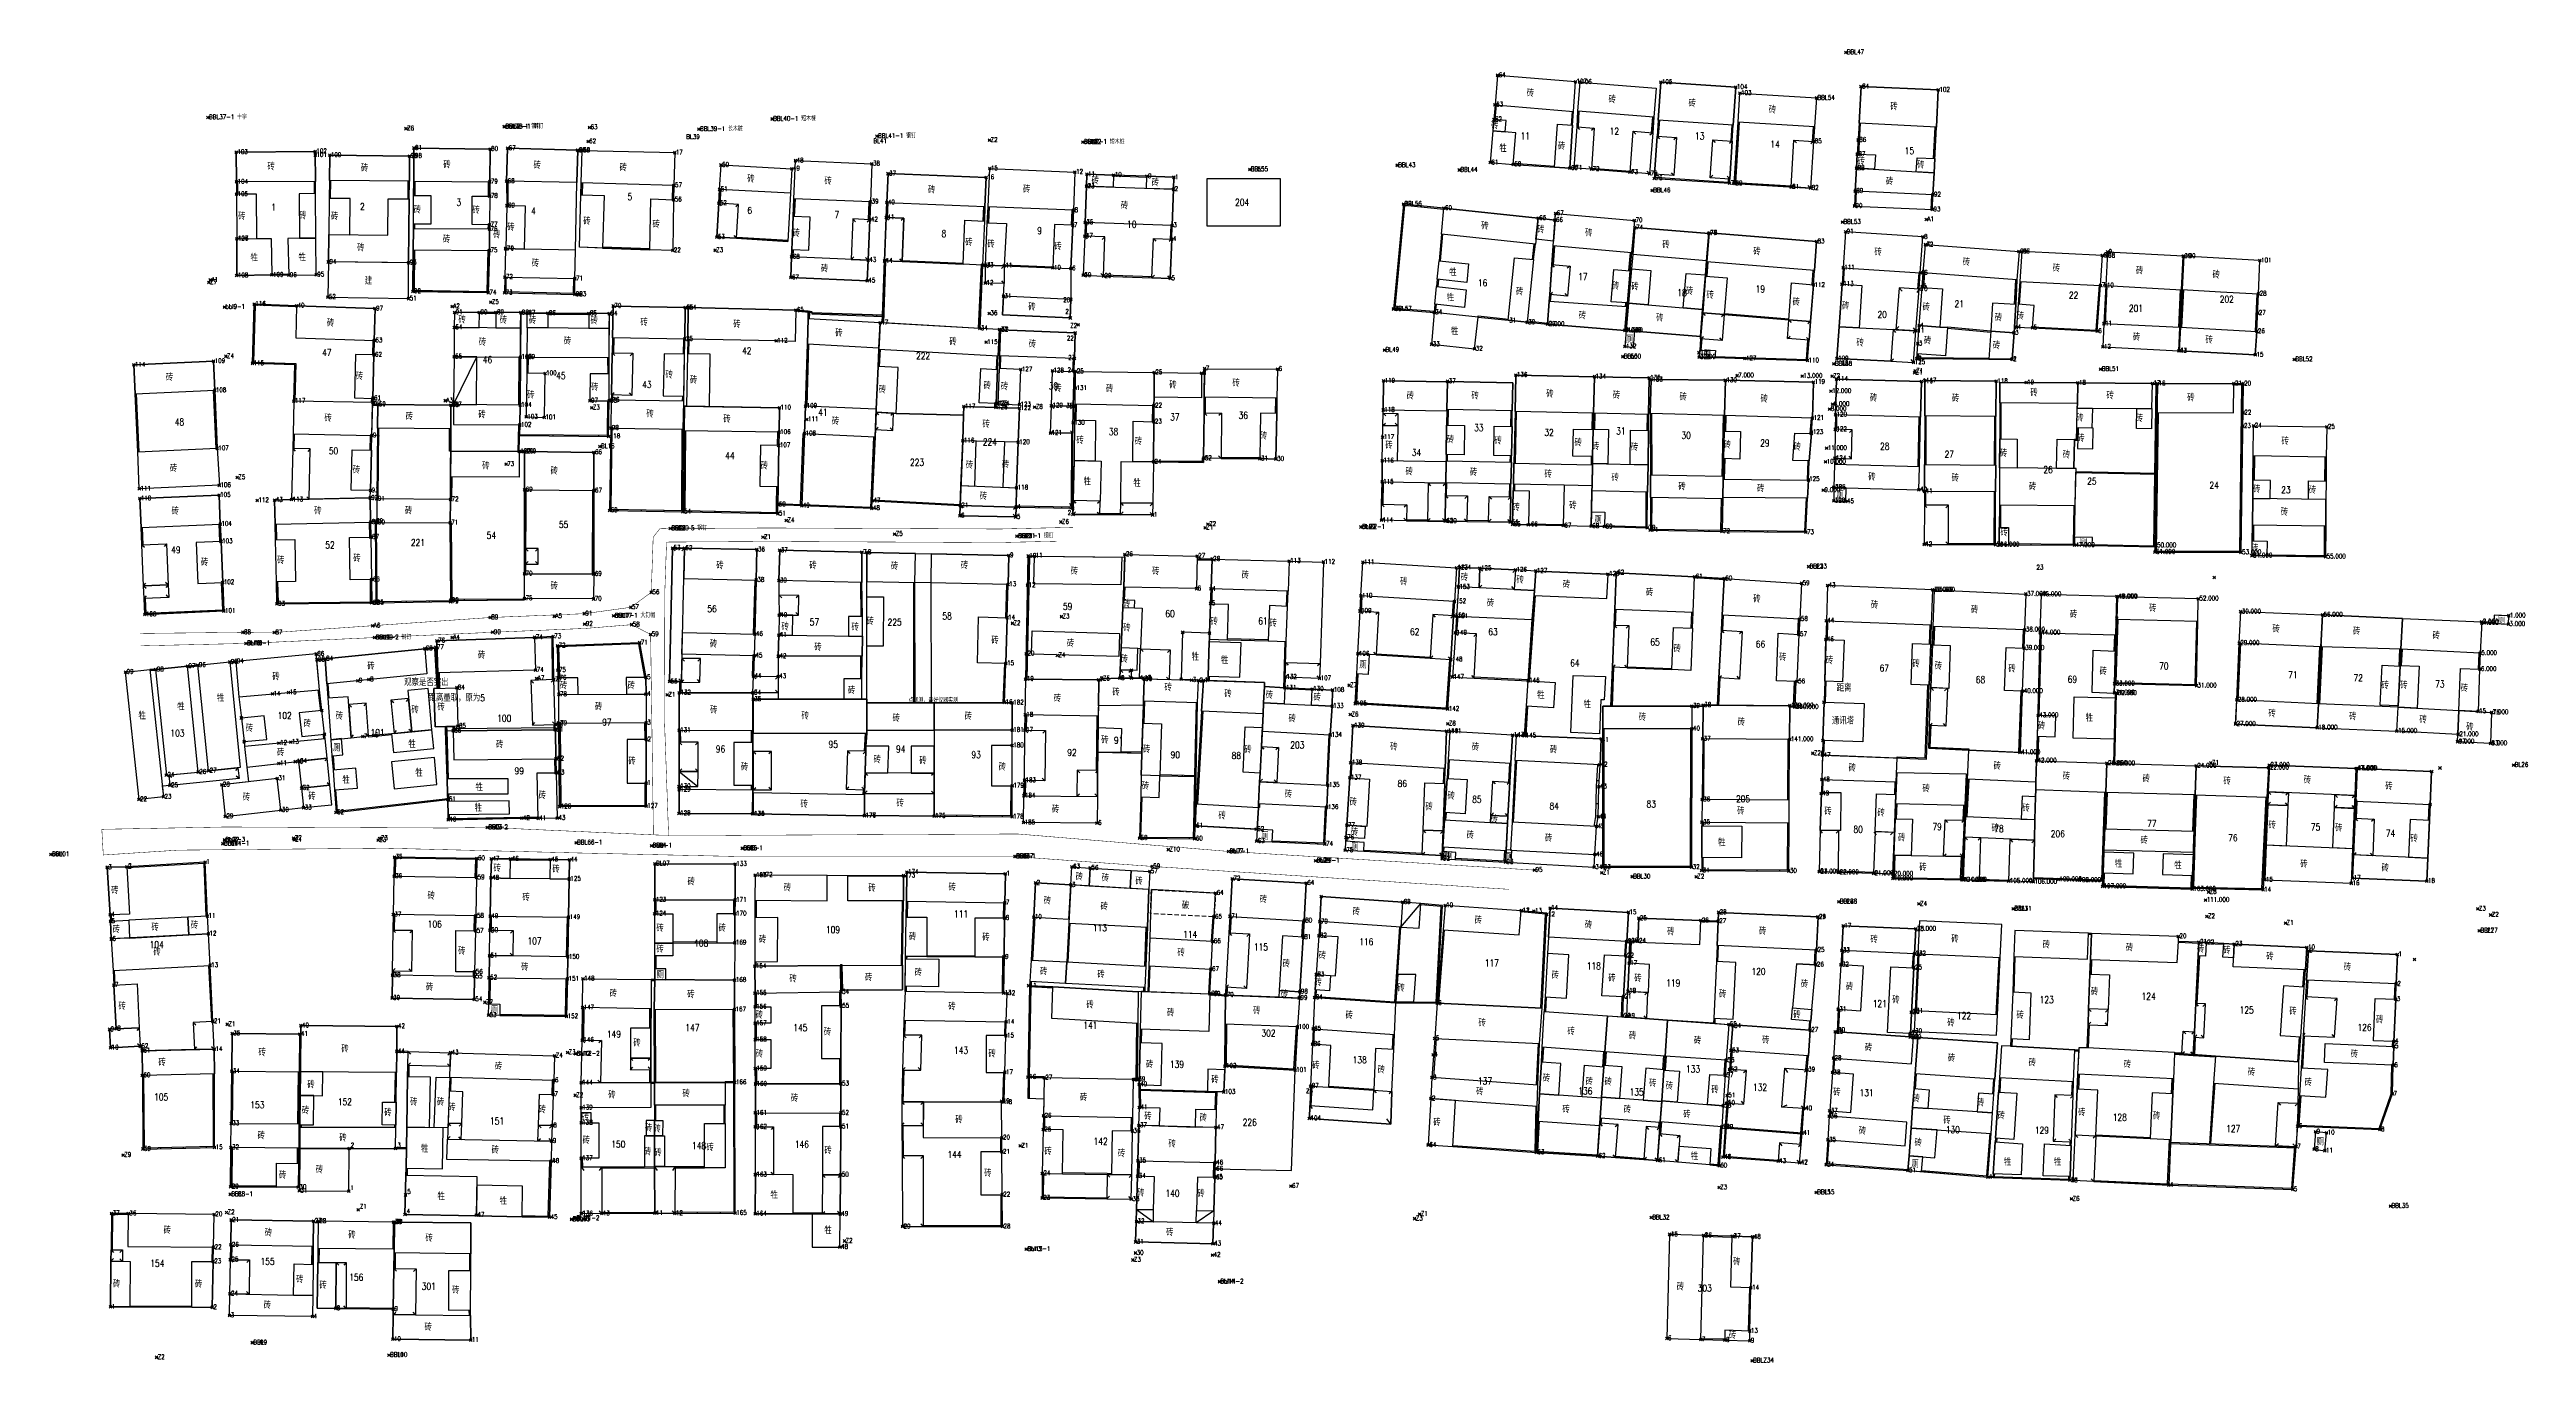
# Model space of a CAD drawing. Extents: x 499223 to 500082, y 4357473 to 4358121.
# Drawn here: x 499335 to 499877, y 4357571 to 4357858 of the extents above; entities that cross this region are included whole.
import ezdxf
from ezdxf.enums import TextEntityAlignment as Align

# ---------------------------------------------------------------- set-up
doc = ezdxf.new("R2010")
doc.units = 0
doc.header["$LTSCALE"] = 0.5
doc.header["$PDMODE"] = 35
doc.header["$PDSIZE"] = 0.3
doc.linetypes.add('X3', pattern=[5, 4, -1])
doc.linetypes.add('X5', pattern=[3, 2, -1])
for name, color, linetype in [('CLD', 1, 'CONTINUOUS'), ('DLDW', 11, 'CONTINUOUS'), ('DLSS', 4, 'CONTINUOUS'), ('JMD', 6, 'CONTINUOUS'), ('QSJX', 7, 'CONTINUOUS'), ('YBH', 3, 'CONTINUOUS')]:
    doc.layers.add(name, color=color, linetype=linetype)
doc.styles.add('HZ', font='rs.shx', dxfattribs={"width": 0.8, "bigfont": 'hztxt.shx'})
doc.linetypes.add('444', pattern='A,4.5,[145,Aaa.SHX,S=1,R=0,X=0,Y=1],4.5,-0.5,[146,Aaa.SHX,S=1,R=0,X=0,Y=0],-0.5', length=10)

msp = doc.modelspace()

# ---------------------------------------------------------------- linework, layer by layer
at = {"layer": 'CLD', "linetype": 'Continuous'}
for p in [(499728.27, 4357857.56), (499652, 4357852.53, 0.32), (499669.06, 4357851.13, -0.48), (499670.11, 4357851.04, 0.25), (499687.74, 4357851.03, 1.96), (499651.46, 4357846.1, 0.49), (499704.18, 4357849.94, 1.11), (499705.1, 4357848.62, 1.13), (499721.83, 4357847.58, 1.18), (499731.6, 4357850.07, 0.9), (499748.52, 4357849.34, 3.11), (499369.64, 4357843.31), (499369.64, 4357843.31, 2.79), (499369.64, 4357843.31, 2.79), (499413.02, 4357840.87, -0.33), (499434.54, 4357841.3), (499434.54, 4357841.3, 3.32), (499434.54, 4357841.3, 3.32), (499434.55, 4357841.28, 3.32), (499434.55, 4357841.28, 3.32), (499453.18, 4357841.12, -0.4), (499477.14, 4357840.75), (499477.14, 4357840.75), (499477.14, 4357840.75, 3.4), (499477.14, 4357840.75, 3.4), (499493.17, 4357842.98, 3.48), (499493.17, 4357842.98, 3.48), (499651.2, 4357842.87, 0.56), (499375.86, 4357835.7, 0.77), (499393.15, 4357835.86, 0.05), (499393.17, 4357835.1, -0.03), (499396.32, 4357835.04, 0.16), (499413.8, 4357834.85, 0.21), (499414.75, 4357834.87, 0.16), (499414.77, 4357836.63, 0.2), (499431.42, 4357836.4, 0.02), (499435.25, 4357836.57, 0.08), (499450.61, 4357836.15, 0.48), (499450.64, 4357836.13, 3.85), (499450.65, 4357836.12, 0.3), (499451.55, 4357836.12, 0.41), (499451.59, 4357836.1, 0.11), (499451.6, 4357836.11, 3.54), (499452.88, 4357838.04, -0.3), (499471.86, 4357835.61, -0.1), (499471.86, 4357835.61, 3.28), (499516.12, 4357839.22), (499516.12, 4357839.22), (499516.12, 4357839.22, 3.74), (499516.12, 4357839.22, 3.74), (499540.77, 4357838.32, 3.45), (499561.22, 4357837.92), (499561.22, 4357837.92, 3.44), (499561.22, 4357837.92, 3.44), (499721.23, 4357838.07, 0.51), (499730.79, 4357835.27, 2.18), (499730.96, 4357838.38, 1.24), (499375.9, 4357829.2, 0.6), (499431.35, 4357829.26, 0.26), (499435.04, 4357829.35, 0.27), (499481.99, 4357832.91, 0.18), (499497.49, 4357832.09, 1.64), (499498.29, 4357833.86, 1.62), (499515.02, 4357833.16, -0.23), (499518.56, 4357831.02, -0.13), (499540.04, 4357830.18, 3.27), (499540.83, 4357832.14, 3.72), (499559.49, 4357831.35, -0.09), (499562.1, 4357830.89, 3.38), (499562.1, 4357830.88, -0.07), (499567.96, 4357830.7, 0.33), (499575.26, 4357830.44, 0.26), (499581.15, 4357830.21, 2.05), (499597.75, 4357831.93), (499597.75, 4357831.92), (499630.03, 4357832.84), (499643.62, 4357831.82), (499650.43, 4357833.43, 1.22), (499655.42, 4357833.03, 1.42), (499667.85, 4357832.19, 2.42), (499668.8, 4357832.24, 0.69), (499672.56, 4357831.98, 0.66), (499681.02, 4357831.33, 0.64), (499685.26, 4357830.98, 0.43), (499686.35, 4357829.98, 0.27), (499702.8, 4357828.91, 1.08), (499703.85, 4357828.84, 0.92), (499730.6, 4357832.21, 2.58), (499375.9, 4357826.51, 0.64), (499431.34, 4357826.1, 0.26), (499435.1, 4357824, 1.66), (499471.61, 4357825.3, 1.34), (499471.67, 4357828.45, -0.06), (499481.5, 4357824.54, 0.06), (499481.69, 4357827.54, 0.06), (499514.71, 4357824.86, -0.04), (499518.28, 4357824.69, -0.06), (499562.01, 4357828.25, 3.51), (499562.02, 4357828.25, -0.02), (499581.06, 4357827.59, 0.71), (499631.4, 4357824.35, 0.11), (499631.4, 4357824.35, 0.11), (499631.42, 4357824.32, -0.32), (499640.27, 4357823.45, 0.16), (499640.27, 4357823.45, 0.16), (499685.86, 4357827.3), (499716.28, 4357828.1, 0.85), (499720.53, 4357827.84, 0.16), (499730.15, 4357823.93, 0.23), (499730.31, 4357827.2, 2.25), (499747.22, 4357823.16, 1.07), (499747.32, 4357826.39, 1.75), (499431.28, 4357818.85, 0.38), (499431.3, 4357819.84, 0.35), (499514.57, 4357820.94, -0.04), (499518.15, 4357821.43, -0.04), (499559.01, 4357819.71, 3.75), (499559.16, 4357822.99, 3.73), (499561.72, 4357820.35, 3.63), (499561.73, 4357820.35, 0.07), (499580.78, 4357819.69, 1.15), (499660.92, 4357821.25, 0.38), (499660.92, 4357821.25, 0.38), (499664.57, 4357820.83, 0.61), (499664.57, 4357820.83, 0.61), (499664.72, 4357822.3, 1.24), (499664.72, 4357822.3, 1.24), (499681.97, 4357820.78, 0.97), (499682.1, 4357819.2, -0.04), (499698.29, 4357817.92, 0.19), (499698.33, 4357818.05, 0.17), (499727.52, 4357820.42), (499728.21, 4357818.28, 0.13), (499745.88, 4357820.98, 0.08), (499375.96, 4357816.76, 4.36), (499375.97, 4357816.77, 0.93), (499375.97, 4357816.76, 0.93), (499431.27, 4357814.2, 0.39), (499434.78, 4357814.59, 0.43), (499434.89, 4357814.6, 0.42), (499471.42, 4357814.21, 4.43), (499480.69, 4357814.23, 0.03), (499481.06, 4357817.12, -0.01), (499497.45, 4357812.79, 0.1), (499561.63, 4357817.34, 3.77), (499561.64, 4357817.33, 0.21), (499580.67, 4357816.68, 1.41), (499721.84, 4357816.15, -0.3), (499745.16, 4357817.16, -0.24), (499745.71, 4357815.48, -0.17), (499745.73, 4357815.45, -0.11), (499745.73, 4357815.45, -0.11), (499766.19, 4357813.96, -0.66), (499766.19, 4357813.96, -0.66), (499766.8, 4357813.96, -0.77), (499766.8, 4357813.96, -0.77), (499784.44, 4357813.08, -1.34), (499784.47, 4357813.09, 1.29), (499785.46, 4357813.01, -1.32), (499785.57, 4357813.86, 2.41), (499802.16, 4357812.93, -0.12), (499802.3, 4357812.94, -0.12), (499369.87, 4357807.21, -0.28), (499370.18, 4357807.74, 2.42), (499375.95, 4357808.71, 0.07), (499383.66, 4357808.84, 0.06), (499387.34, 4357808.78, 0.52), (499393.35, 4357808.89, 2.01), (499396.02, 4357811.68, 1.57), (499413.57, 4357811.49, 2.08), (499434.66, 4357808.38, 0.54), (499450.01, 4357808.03, 1.56), (499497.27, 4357808.28, 0.1), (499514.01, 4357807.58, 0.02), (499514.21, 4357812.08, -0.04), (499517.78, 4357811.9, -0.04), (499539.28, 4357811.01, 5.73), (499539.87, 4357810.95, 5.85), (499539.87, 4357807.07, 5.59), (499544.02, 4357810.84, 5.77), (499554.65, 4357810.39, 3.7), (499558.62, 4357810.24, 3.71), (499561.31, 4357808.78, 3.81), (499561.32, 4357808.77, 0.23), (499565.72, 4357808.61, 0.84), (499580.37, 4357808.09, 0.83), (499727.69, 4357810.42, 0.68), (499744.62, 4357809.32, -0.17), (499745.2, 4357809.29, -0.14), (499818.94, 4357812, -0.22), (499373.27, 4357801.81, 4.08), (499379.78, 4357802.47, 0.65), (499389.03, 4357802.09, 5.32), (499395.89, 4357803.97, 3.22), (499406.24, 4357801.47, 0.47), (499413.57, 4357803.65, 3.16), (499414.53, 4357805.23, 0.85), (499423.11, 4357801.93, 4.29), (499431.03, 4357804.97, 2.52), (499431.57, 4357802.87, 1.23), (499434.59, 4357804.94, 0.93), (499449.96, 4357804.59, 1.02), (499450.7, 4357804.59, 1), (499458.38, 4357802.04, 2.6), (499474.18, 4357801.7, 1.28), (499474.81, 4357801.68, 1.28), (499543.82, 4357804.17, 0.7), (499558.6, 4357803.5, 0.18), (499721.17, 4357806.7, -0.28), (499727.44, 4357806.83, 0.45), (499744.39, 4357805.73, -0.12), (499744.97, 4357806.28, -0.05), (499784.06, 4357806.55, 0.36), (499785.18, 4357806.5, 0.49), (499818.62, 4357804.71, 0.91), (499423.6, 4357797.34, 4.33), (499423.64, 4357800.63, 1.36), (499429.08, 4357800.63, 1.7), (499432.7, 4357800.64, 1.58), (499438.14, 4357800.59, 1.54), (499439.55, 4357800.51, 1.54), (499444.07, 4357800.46, 2.45), (499453.05, 4357800.42, 2.51), (499457.54, 4357800.37, 2.43), (499498.35, 4357801.16, 1.9), (499516.83, 4357798.38, 1.58), (499538.64, 4357797.14, 0.47), (499540.73, 4357800.43, 0.81), (499542.94, 4357796.89, 0.38), (499543.15, 4357796.83, 0.38), (499558.47, 4357799.42, 0.01), (499559.55, 4357796.14, 0.3), (499560.2, 4357797.95, -0.05), (499629.22, 4357801.41, 0.13), (499629.22, 4357801.41, 0.13), (499629.24, 4357801.37, -0.02), (499638.13, 4357800.63, 1.08), (499658.49, 4357798.47, 1.13), (499662.96, 4357798.07, 1.21), (499662.99, 4357798.06, 1.07), (499679.86, 4357796.71, 1.14), (499680.15, 4357796.7, 1.49), (499743.7, 4357796.64, -0.21), (499744.31, 4357797.72, -0.2), (499765.1, 4357796.16, 0.76), (499765.65, 4357797.38, 1.37), (499769.15, 4357797.27, -0.15), (499783.31, 4357796.52, 0.09), (499784.79, 4357798.17, 0.36), (499818.24, 4357796.48, 0.83), (499818.43, 4357800.48, 0.83), (499373.58, 4357791.02, 0.81), (499373.58, 4357791.02, 0.81), (499373.58, 4357791.02, 0.81), (499405.99, 4357791.34, 4.19), (499406.08, 4357794.49, 4.93), (499423.55, 4357790.94, 4.34), (499438.08, 4357790.86, 6.39), (499439.5, 4357790.87, 6.53), (499474.07, 4357794.82, 5.5), (499494.05, 4357794.4, 5.5), (499540.03, 4357794.12, 7.65), (499627.25, 4357792.38), (499627.25, 4357792.38), (499637.58, 4357793.66, 0.31), (499646.99, 4357792.66, 0.28), (499679.44, 4357790.96), (499679.44, 4357790.96), (499679.44, 4357790.96), (499679.89, 4357793.16, -0.04), (499696.13, 4357791.83, 0.59), (499696.14, 4357790.86, -0.26), (499696.16, 4357790.84, -0.1), (499744.01, 4357793.8, -0.28), (499784.56, 4357793.08, 0.21), (499801.17, 4357792.22, 0.15), (499801.29, 4357792.23, 0.15), (499817.93, 4357791.33, -0.02), (499353.41, 4357789.16, 0.39), (499353.41, 4357789.16, 0.39), (499353.41, 4357789.16, 0.39), (499370.89, 4357789.95, 0.7), (499370.89, 4357789.95, 0.7), (499370.89, 4357789.95, 0.7), (499379.4, 4357789.5, 1.17), (499379.4, 4357789.5, 1.17), (499379.4, 4357789.5, 1.17), (499443.47, 4357787.27, 5.72), (499547.62, 4357788.14, 3.88), (499554.55, 4357787.87, 3.87), (499559.29, 4357787.72, 1.1), (499559.29, 4357787.72, 1.1), (499559.39, 4357790.57, 0.73), (499559.64, 4357787.7, 1.58), (499576.84, 4357787.49, 2.28), (499587.2, 4357787.34, 1.06), (499587.88, 4357788.32, 0.4), (499603.82, 4357788.23, -0.44), (499627.06, 4357785.66, 0.64), (499641.07, 4357785.55, 0.42), (499656.01, 4357786.92, 1.15), (499656.01, 4357786.92, 1.15), (499673.22, 4357786.57, 0.27), (499673.22, 4357786.57, 0.27), (499685.2, 4357786.29, 0.22), (499685.2, 4357786.29, 0.22), (499685.66, 4357785.93, 0.25), (499685.66, 4357785.93, 0.25), (499701.89, 4357785.78, 0.39), (499701.89, 4357785.78, 0.39), (499704.47, 4357786.8, -0.48), (499706.16, 4357790.54, -0.27), (499718.72, 4357786.71, 0.18), (499719.86, 4357790.09, -0.28), (499721.19, 4357785.37, 0.27), (499721.19, 4357785.37, 0.27), (499725.26, 4357786.67, -0.14), (499725.64, 4357789.38), (499725.64, 4357789.38), (499725.64, 4357789.38), (499726.22, 4357786.05, 0.02), (499726.22, 4357786.05, 0.02), (499726.33, 4357790.52, -0.15), (499743.11, 4357789.71, -0.1), (499743.11, 4357789.71, -0.66), (499743.31, 4357787.44, -0.31), (499743.44, 4357787.81, -0.25), (499743.81, 4357790.53, -0.46), (499743.84, 4357790.5, 0.19), (499744.82, 4357785.51, 0.21), (499744.82, 4357785.51, 0.21), (499745.58, 4357785.71, 0.3), (499745.58, 4357785.71, 0.3), (499761.2, 4357785.57, 0.67), (499761.2, 4357785.57, 0.67), (499764.63, 4357790.41, -0.78), (499764.67, 4357790.37, -0.1), (499767.73, 4357785.29, 0.09), (499779.07, 4357785.21, 0.3), (499784.06, 4357788.2), (499784.06, 4357788.2), (499826.45, 4357790.33), (499371.14, 4357783.59, 0.79), (499371.14, 4357783.59, 0.79), (499371.14, 4357783.59, 0.79), (499388.45, 4357781.22, 2.16), (499388.45, 4357781.22, 2.16), (499388.45, 4357781.22, 2.16), (499405.73, 4357780.91, 4.61), (499405.77, 4357781.83, 3.69), (499406.82, 4357780.5, 4.36), (499421.61, 4357781.33, 4.33), (499422.85, 4357780.36, 5.58), (499423.45, 4357780.47, 4.81), (499437.99, 4357780.37, 6.08), (499453.29, 4357781.3, 4.49), (499453.68, 4357779.76, 4.43), (499457.49, 4357781.27, 5.92), (499457.97, 4357781.44, 6.27), (499494.78, 4357779.77, 4.21), (499500.51, 4357780.14, 6.25), (499535.14, 4357780.04, 6.92), (499542.2, 4357779.83, 4.01), (499542.21, 4357780.67, 5.02), (499542.59, 4357780.63, 5.02), (499547.32, 4357780.44, 4.12), (499550.67, 4357779.92, 3.94), (499554.32, 4357780.19, 4.08), (499559.07, 4357780.13, 0.42), (499559.07, 4357780.13, 0.42), (499559.58, 4357784.04, 8.62), (499576.79, 4357780.22, 2.15), (499725.03, 4357783.4, 0.01), (499725.37, 4357780.55, 0.1), (499795.4, 4357785.08, 0.22), (499796.48, 4357785.05, 0.13), (499813.23, 4357785.05, 2.06), (499815.25, 4357785.04, -0.33), (499437.95, 4357776, 5.65), (499439.35, 4357777.76, 6.3), (499443.31, 4357777.64, 4.92), (499457.84, 4357775.31, 6.02), (499494.7, 4357774.41, 5.13), (499500.78, 4357777.21, 8.52), (499547.32, 4357779.68, 3.91), (499559.09, 4357776.45, 4.72), (499576.74, 4357776.72, 2.2), (499626.97, 4357779.28, 0.19), (499720.78, 4357774.41, 0.23), (499720.97, 4357777.5, 0.2), (499720.97, 4357777.5, 0.2), (499724.73, 4357779.47, 0.09), (499725.97, 4357775.05, 1.26), (499725.97, 4357775.05, 1.26), (499726.01, 4357778.24, 0.32), (499726.01, 4357778.24, 0.32), (499815.2, 4357775.75, 1.67), (499815.28, 4357778.65, 0.34), (499817.55, 4357775.82, 0.69), (499833.57, 4357775.57, 0.68), (499371.67, 4357770.89, 0.66), (499371.67, 4357770.89, 0.66), (499371.67, 4357770.89, 0.66), (499405.53, 4357773.68, 5.08), (499437.82, 4357770.21, 0), (499437.82, 4357770.21, 0), (499437.82, 4357770.21, 0), (499438.4, 4357770.2, -0.26), (499438.4, 4357770.2, -0.26), (499438.4, 4357770.2, -0.26), (499438.98, 4357770.2, -0.05), (499438.98, 4357770.2, -0.05), (499438.98, 4357770.2, -0.05), (499454.14, 4357769.98, 0.28), (499454.14, 4357769.98, 0.28), (499454.14, 4357769.98, 0.28), (499455.47, 4357771.28, 4.38), (499455.47, 4357771.28, 4.38), (499455.47, 4357771.28), (499455.47, 4357771.28), (499455.47, 4357771.28), (499455.47, 4357771.28, 4.38), (499455.47, 4357771.28, 4.38), (499457.39, 4357773.49, -0.16), (499457.39, 4357773.49, -0.16), (499457.39, 4357773.49, -0.16), (499494.62, 4357771.51, 4.84), (499500.26, 4357774.11, 5.8), (499534.93, 4357772.52, 5.94), (499547.05, 4357772.21, 3.95), (499554.11, 4357774.2, 3.61), (499626.86, 4357773.33, 0.18), (499720.72, 4357774.11), (499724.07, 4357770.92, 0.17), (499376.06, 4357764.53, 0.45), (499376.06, 4357764.53, 0.45), (499376.06, 4357764.53, 0.45), (499434.93, 4357767.4, 7.11), (499576.66, 4357767.92, 1.58), (499587.66, 4357768.71, 0.8), (499599.98, 4357768.63, -0.44), (499603.5, 4357768.55, 1.47), (499626.74, 4357763.53, 0.09), (499626.78, 4357768.16, 0.1), (499720.11, 4357763.95), (499723.84, 4357767.91, 0.12), (499725.84, 4357768.7, 1.34), (499725.84, 4357768.7, 1.34), (499354.63, 4357762.02, 1.75), (499354.63, 4357762.02, 1.75), (499354.63, 4357762.02, 1.75), (499354.72, 4357759.9, 2.08), (499354.72, 4357759.9, 2.08), (499354.72, 4357759.9, 2.08), (499372.09, 4357760.66, 0.84), (499372.09, 4357760.66, 0.84), (499372.09, 4357760.66, 0.84), (499372.15, 4357762.79, 0.88), (499372.15, 4357762.79, 0.88), (499372.15, 4357762.79, 0.88), (499380.46, 4357759.48, 0.22), (499380.46, 4357759.48, 0.22), (499380.46, 4357759.48, 0.22), (499384.26, 4357759.55, 3.88), (499387.96, 4357759.66, 1.28), (499387.96, 4357759.66, 1.28), (499387.96, 4357759.66, 1.28), (499405.17, 4357760.02, 4.93), (499405.26, 4357761.63, 5.33), (499406.62, 4357759.83, 5.75), (499422.75, 4357759.69, 5.64), (499438.99, 4357761.82, 6.06), (499454.16, 4357761.63, 0.31), (499454.16, 4357761.63, 0.31), (499454.16, 4357761.63, 0.31), (499494.4, 4357758.58, 1.36), (499499.67, 4357758.34, -0.1), (499515.11, 4357759.4, 1.01), (499534.35, 4357758.36, 2.43), (499546.7, 4357762.26, 3.56), (499723.35, 4357761.71, 0.05), (499725.62, 4357759.39, 0.29), (499725.63, 4357759.41, 0.6), (499725.63, 4357759.41, 0.6), (499725.67, 4357762.33, 0.25), (499725.68, 4357762.36, 0.96), (499725.68, 4357762.36, 0.96), (499728.28, 4357759.26, 0.29), (499744.28, 4357761.83, 1.63), (499745.49, 4357761.46, 2.96), (499372.36, 4357754.3, 0.29), (499372.36, 4357754.3, 0.29), (499372.36, 4357754.3, 0.29), (499405.28, 4357754.73, 3.9), (499406.24, 4357754.93, 3.83), (499406.63, 4357754.64, 5.58), (499422.68, 4357754.57, 5.44), (499457.59, 4357757.3, 0.84), (499457.59, 4357757.3, 0.84), (499457.59, 4357757.3, 0.84), (499470.9, 4357753.34, 3.86), (499470.9, 4357753.34, 3.86), (499470.9, 4357753.34), (499470.9, 4357753.34), (499470.9, 4357753.34, 3.86), (499470.9, 4357753.34, 3.86), (499473.65, 4357757.02, 1.25), (499494.41, 4357756.59, -0.88), (499496.29, 4357755.1, 3.73), (499515.01, 4357757.76, -0.37), (499534.29, 4357756.12, -0.14), (499546.51, 4357755.86, -0.44), (499546.63, 4357758.04, -0.2), (499556.41, 4357754.77, 3.78), (499558.99, 4357757.8, 0.18), (499558.99, 4357757.8, 0.18), (499559.06, 4357756.41, 0.18), (499559.06, 4357756.41, 0.18), (499576.5, 4357756.3, 0.13), (499588.01, 4357753.51, -0.59), (499588.62, 4357754.28, -0.6), (499588.62, 4357754.28, -0.6), (499622.1, 4357753.67, 3.73), (499622.1, 4357753.67, 3.73), (499622.1, 4357753.67, 3.73), (499622.1, 4357753.67, 3.73), (499622.1, 4357753.67), (499622.1, 4357753.67), (499622.1, 4357753.67), (499622.1, 4357753.67), (499626.59, 4357755.14, 0.06), (499640.54, 4357754.92, 0.14), (499640.54, 4357754.92, 0.14), (499640.56, 4357754.98, 1.84), (499654.81, 4357754.74, 2.3), (499655.31, 4357754.22, 1.71), (499658.76, 4357754.14), (499666.41, 4357753.97, 1.17), (499672.51, 4357753.83, 1.92), (499675.42, 4357753.75, 1.3), (499684.81, 4357753.46, 1.87), (499685.47, 4357752.97, 1.51), (499701.16, 4357752.7, 0.9), (499372.52, 4357750.51, 0.25), (499372.52, 4357750.51, 0.25), (499372.52, 4357750.51, 0.25), (499405.33, 4357751.45, 3.81), (499471.37, 4357749.04, 0.22), (499473.97, 4357749.02, 0.63), (499489.84, 4357748.71, -0.73), (499491.18, 4357751.44, -0.45), (499491.18, 4357751.44, -0.45), (499494.84, 4357748.57, -0.73), (499512.86, 4357748.14, 0.89), (499513.9, 4357748.11, 0.92), (499520, 4357752.12, 3.81), (499545.01, 4357747.42, -0.5), (499546.78, 4357751.65, 4.02), (499546.78, 4357751.65, 4.02), (499546.78, 4357751.65, 4.02), (499546.78, 4357751.65, 4.02), (499546.78, 4357751.65), (499546.78, 4357751.65), (499546.78, 4357751.65), (499546.78, 4357751.65), (499546.78, 4357751.65, 4.02), (499546.78, 4357751.65, 4.02), (499546.78, 4357751.65, 4.02), (499546.78, 4357751.65, 4.02), (499546.78, 4357751.65), (499546.78, 4357751.65), (499546.78, 4357751.65), (499546.78, 4357751.65, 4.02), (499546.78, 4357751.65, 4.02), (499549.26, 4357747.32, -0.33), (499550.64, 4357747.28, 0.87), (499570.4, 4357747.67, 0.82), (499586.23, 4357747.3, -0.69), (499719.53, 4357752.51, -0.38), (499745.42, 4357749.84, 0.92), (499761.03, 4357749.8, 1.36), (499761.86, 4357749.79, 1.67), (499761.86, 4357749.79, 1.67), (499778.33, 4357749.67, 0.12), (499778.33, 4357749.67, 0.12), (499795.96, 4357748.18, -0.22), (499795.96, 4357748.18, -0.22), (499796.17, 4357749.61, 2.08), (499796.17, 4357749.61, 2.08), (499814.79, 4357748.11, -0.87), (499814.79, 4357748.11, -0.87), (499817.21, 4357747.38, -1.18), (499817.21, 4357747.38, -1.18), (499405.5, 4357742.15, 4.02), (499438.95, 4357743.43, 4.89), (499454.11, 4357743.38, 1.71), (499454.11, 4357743.38, 1.71), (499454.11, 4357743.38, 1.71), (499489.71, 4357742.06, -0.92), (499494.65, 4357741.93, -0.85), (499589.51, 4357746.66, 1.01), (499606.38, 4357746.2, 0.26), (499613.9, 4357746, 0.1), (499622.52, 4357745.94, 0.14), (499643.01, 4357744.73, 2.16), (499643.69, 4357744.79, -0.53), (499648.15, 4357744.62, 1.3), (499655.93, 4357744.27, 0.13), (499660.37, 4357744.03, 0.92), (499676.2, 4357743.37, 1.19), (499677.99, 4357743.67, 1.21), (499695.14, 4357742.78, 0.44), (499701.62, 4357742.36, 0.37), (499720.1, 4357744.99), (499720.1, 4357744.99), (499720.1, 4357744.99), (499808.94, 4357742.61, -0.47), (499833.29, 4357747.17, 1.52), (499833.29, 4357747.17, 1.52), (499372.88, 4357741.53, 0.33), (499372.88, 4357741.53, 0.33), (499372.88, 4357741.53, 0.33), (499384.76, 4357736.83, 0.44), (499384.76, 4357736.83, 0.44), (499384.76, 4357736.83, 0.44), (499405.51, 4357737.06, 0.07), (499405.51, 4357737.06, 0.07), (499405.51, 4357737.06, 0.07), (499406.39, 4357737.1, 3.97), (499422.78, 4357737.33, 1.95), (499422.78, 4357737.33, 1.95), (499422.78, 4357737.33, 1.95), (499422.8, 4357737.61, 1.95), (499422.8, 4357737.61, 1.95), (499422.8, 4357737.61, 1.95), (499438.94, 4357738.04, 0.01), (499438.94, 4357738.04, 0.01), (499438.94, 4357738.04, 0.01), (499454.09, 4357737.91, 1.14), (499454.09, 4357737.91, 1.14), (499454.09, 4357737.91, 1.14), (499466.72, 4357739.36, -0.45), (499544.85, 4357741.08, -0.76), (499549.09, 4357740.91, -0.32), (499586.1, 4357740.17, -0.63), (499589.2, 4357736.93, -0.67), (499589.28, 4357740.11, -0.65), (499622.08, 4357738.58, 0.05), (499642.6, 4357737.38, -0.03), (499643.43, 4357740.54, -0.32), (499718.57, 4357741.33, 1.42), (499724.26, 4357740.88, 0.09), (499747.29, 4357739.9, 0.39), (499747.29, 4357739.9, 0.39), (499747.72, 4357739.89, 0.52), (499747.72, 4357739.89, 0.52), (499767.7, 4357739, -0.18), (499771.02, 4357738.92, -0.18), (499787.62, 4357738.44, 1.77), (499787.76, 4357738.39, 1.24), (499805.45, 4357737.96, 0.16), (499355.83, 4357734.52, -0.27), (499355.83, 4357734.52, -0.27), (499355.83, 4357734.52, -0.27), (499373.14, 4357735.28, 0.35), (499373.14, 4357735.28, 0.35), (499373.14, 4357735.28, 0.35), (499405.71, 4357732.06, 3.15), (499431.44, 4357733.85, -0.12), (499431.44, 4357733.85, -0.12), (499431.44, 4357733.85, -0.12), (499445.48, 4357734.12, 3.49), (499452.05, 4357734.69, 0.53), (499452.05, 4357734.69, 0.53), (499452.05, 4357734.69, 0.53), (499452.14, 4357732.41, 0.41), (499452.14, 4357732.41, 0.41), (499452.14, 4357732.41, 0.41), (499458.48, 4357734.21, 3.76), (499458.48, 4357734.21, 3.76), (499458.48, 4357734.21), (499458.48, 4357734.21), (499458.48, 4357734.21), (499458.48, 4357734.21, 3.76), (499458.48, 4357734.21, 3.76), (499462.24, 4357736.09, -0.45), (499462.42, 4357732.29, -0.49), (499494.7, 4357734.36, -0.82), (499544.63, 4357733.82, -0.28), (499545.79, 4357732.58, -0.12), (499556.52, 4357734.04, -0.23), (499621.9, 4357735.28, 0.24), (499642.4, 4357734.23, -0.15), (499643.05, 4357734.14, -0.15), (499718.17, 4357733.49, 0.21), (499723.97, 4357733.13, 0.16), (499767.44, 4357731.17, -0.07), (499787.6, 4357733.67, 1.92), (499814.73, 4357735.14, -1.27), (499832.63, 4357734.44, 0.63), (499867.49, 4357732.9, 1.29), (499867.54, 4357732.66, -0.72), (499873.34, 4357732.39, -0.23), (499873.43, 4357734.25, -0.1), (499377.3, 4357730.61, -0.53), (499377.3, 4357730.61, -0.53), (499377.3, 4357730.61, -0.53), (499377.99, 4357728.18, 3.39), (499377.99, 4357728.18, 3.39), (499377.99, 4357728.18), (499377.99, 4357728.18), (499377.99, 4357728.18), (499384.18, 4357730.57, -0.48), (499384.18, 4357730.57, -0.48), (499384.18, 4357730.57, -0.48), (499393.35, 4357725.87, -0.01), (499393.35, 4357725.87, -0.01), (499393.35, 4357725.87, -0.01), (499406.13, 4357729.46, 3.57), (499406.13, 4357729.46, 3.57), (499406.13, 4357729.46, 3.57), (499406.13, 4357729.46, 3.57), (499406.13, 4357729.46), (499406.13, 4357729.46), (499406.13, 4357729.46), (499417.12, 4357727.03, 1.38), (499417.12, 4357727.03, 1.38), (499417.12, 4357727.03, 1.38), (499419.55, 4357727.33, 0.23), (499419.55, 4357727.33, 0.23), (499419.55, 4357727.33, 0.23), (499419.8, 4357728.74, 0.32), (499419.8, 4357728.74, 0.32), (499419.8, 4357728.74, 0.32), (499423.1, 4357729.46, 3.96), (499432, 4357730.62, -0.14), (499432, 4357730.62, -0.14), (499432, 4357730.62, -0.14), (499441.18, 4357729.51, 1.78), (499441.18, 4357729.51, 1.78), (499441.18, 4357729.51, 1.78), (499445.24, 4357729.7, 0.11), (499445.24, 4357729.7, 0.11), (499445.24, 4357729.7, 0.11), (499446.18, 4357727.67, 0.5), (499446.18, 4357727.67, 0.5), (499446.18, 4357727.67, 0.5), (499464.18, 4357728.34, 0.85), (499464.18, 4357728.34, 0.85), (499464.18, 4357728.34, 0.85), (499466.58, 4357730.15, -0.5), (499489.39, 4357730.23, -0.88), (499494.63, 4357730.01, -0.81), (499548.84, 4357725.93, 0.93), (499555.63, 4357725.54, -0.36), (499583.07, 4357730.61), (499588.97, 4357730.42), (499621.4, 4357725.88, 0.27), (499642.79, 4357730.49, -0.21), (499717.99, 4357730.17, 0.24), (499723.87, 4357729.05, 0.22), (499767.31, 4357727.16, -0.12), (499770.81, 4357730.52, -0.03), (499814.4, 4357728.24, -1.24), (499867.17, 4357726.03, 1.52), (499351.61, 4357721.9, -0.26), (499351.61, 4357721.9, -0.26), (499351.61, 4357721.9, -0.26), (499358.2, 4357722.46, 0.88), (499358.2, 4357722.46, 0.88), (499358.2, 4357722.46, 0.88), (499365.17, 4357723.19, 0.13), (499365.17, 4357723.19, 0.13), (499365.17, 4357723.19, 0.13), (499367.41, 4357723.42, 0.13), (499367.41, 4357723.42, 0.13), (499367.41, 4357723.42, 0.13), (499374.43, 4357724.12, 0.49), (499374.43, 4357724.12, 0.49), (499374.43, 4357724.12, 0.49), (499375.75, 4357724.25, 1.96), (499375.75, 4357724.25, 1.96), (499375.75, 4357724.25, 1.96), (499393.52, 4357724.62, 0.09), (499393.52, 4357724.62, 0.09), (499393.52, 4357724.62, 0.09), (499395.3, 4357724.81, 0.11), (499395.3, 4357724.81, 0.11), (499395.3, 4357724.81, 0.11), (499404.91, 4357720.26, 0.3), (499441.39, 4357722.34, 3.71), (499441.61, 4357720.51, 3.73), (499445.38, 4357720.25, 3.81), (499446.26, 4357722.33, 3.79), (499446.37, 4357720.63, 5.39), (499465.55, 4357720.74, 0.54), (499465.55, 4357720.74, 0.54), (499489.09, 4357721.02, 1.08), (499489.28, 4357725.49, -0.8), (499494.48, 4357720.95, 1.06), (499494.54, 4357725.36, -0.78), (499544.38, 4357723.8, 0.47), (499548.7, 4357720.38, 0.54), (499564.68, 4357720.22, 0.47), (499565.38, 4357720.46, 0.23), (499569.33, 4357720.57, -0.14), (499571.85, 4357720.59), (499571.89, 4357722.34), (499574.43, 4357720.62, 0.6), (499574.43, 4357720.62, 0.6), (499574.43, 4357720.62, 0.6), (499574.63, 4357720.36, 1.33), (499582.73, 4357720.38), (499585.02, 4357720.14, 1.54), (499588.61, 4357720.16), (499605.54, 4357720.82, 0.94), (499613.05, 4357720.52, 0.38), (499641.81, 4357724.66, 0.8), (499642.12, 4357720.83, -0.5), (499867.06, 4357722.54, -0.36), (499383.77, 4357717.13, 0.77), (499387.3, 4357717.44, 1.39), (499402.46, 4357720.02, 0.25), (499424.13, 4357718.49, 3.76), (499446.48, 4357717.03, 4.6), (499465.57, 4357717.1, 1.24), (499470.23, 4357716.91, 0.36), (499470.72, 4357719.83, -0.72), (499472.86, 4357717.39, 1.1), (499472.86, 4357717.39, 1.1), (499472.86, 4357717.39, 1.1), (499488.98, 4357717.37, 1.54), (499489.03, 4357715.96, 1.62), (499544.03, 4357715.28, 1.24), (499545.75, 4357715.19, 0.2), (499545.75, 4357715.19, 0.2), (499545.75, 4357715.19, 0.2), (499586.51, 4357720.06, 1.63), (499587.61, 4357720.09, 1.97), (499605.46, 4357718.46, 0.59), (499611.4, 4357718.19, 0.28), (499615.91, 4357717.98, -0.11), (499619.51, 4357719.01, -0.16), (499620.85, 4357715, 0.19), (499658.7, 4357720.02, 0.04), (499717.58, 4357719.84, 0.24), (499723.5, 4357715.34, 1.08), (499766.98, 4357717.72, -0.08), (499787.08, 4357717.39, 1.19), (499787.11, 4357719.38, -0.63), (499787.55, 4357717.27, 0.02), (499805.03, 4357718.94, -0.27), (499813.86, 4357715.82, -0.76), (499376.97, 4357711.85), (499394.59, 4357713.48), (499424.38, 4357710.06, 3.8), (499445.7, 4357710.46, 4.51), (499445.72, 4357709.3, 4.46), (499446.51, 4357710.67, 4.5), (499465.59, 4357710.81, 1.33), (499548.6, 4357712.55, 0.3), (499615.78, 4357714.44, -0.2), (499619.79, 4357712.6, -0.17), (499620.36, 4357710.18, -0.01), (499641.09, 4357713.82, -0.26), (499641.11, 4357710.6, -0.58), (499694.57, 4357714.47, 0.13), (499694.57, 4357714.47, 0.13), (499694.57, 4357709.5, 0.01), (499697.01, 4357714.66, 1.8), (499697.01, 4357714.66, 1.8), (499716.01, 4357714.55, 1.06), (499717.09, 4357714.29, 0.37), (499717.1, 4357714.26, -0.04), (499770.38, 4357712.43, 0.78), (499813.58, 4357710.54, -1.54), (499831.49, 4357709.74, -0.47), (499866.7, 4357713.31, 1.23), (499869.67, 4357713.08, 0.35), (499869.69, 4357713.06, -0.31), (499377.56, 4357706.68), (499385.22, 4357706.35, 0.26), (499387.79, 4357706.59, 0.92), (499395.19, 4357708.3), (499403.55, 4357707.8, 0.23), (499405.94, 4357708.04, 0.3), (499423.34, 4357709.08, 4.51), (499465.62, 4357707.13, 1.79), (499472.81, 4357709.16, 1.06), (499472.81, 4357709.16, 1.06), (499472.81, 4357709.16, 1.06), (499545.74, 4357705.84, 0.13), (499545.74, 4357705.84, 0.13), (499545.74, 4357705.84, 0.13), (499545.76, 4357709.22, 0.18), (499545.76, 4357709.22, 0.18), (499545.76, 4357709.22, 0.18), (499548.55, 4357709.22, 0.47), (499615.4, 4357708.13, -0.18), (499640.85, 4357708.97, -0.23), (499641.55, 4357708.91, -0.32), (499655.3, 4357708.11, -0.16), (499656.16, 4357708.06, 0.08), (499657.93, 4357707.98, 0.01), (499674.7, 4357707.28), (499696.91, 4357707.28, -0.16), (499715.99, 4357707.17, -0.03), (499721.04, 4357704.12, -0.2), (499723.26, 4357706.94, 1.08), (499766.41, 4357704.33, -0.09), (499848.94, 4357709, -0.53), (499862.22, 4357706.66, -0.49), (499862.23, 4357706.67, 0.2), (499862.37, 4357708.28, 1.91), (499869.4, 4357706.3, -0.44), (499869.41, 4357706.3, -0.5), (499360.55, 4357699.36, 0.77), (499360.55, 4357699.36, 0.77), (499360.55, 4357699.36, 0.77), (499367.51, 4357700.03, 0.9), (499367.51, 4357700.03, 0.9), (499367.51, 4357700.03, 0.9), (499369.79, 4357700.31, 0.78), (499369.79, 4357700.31, 0.78), (499369.79, 4357700.31, 0.78), (499384.83, 4357698.63, -0.21), (499384.83, 4357698.63, -0.21), (499384.83, 4357698.63, -0.21), (499385.19, 4357701.91, 0.23), (499388.79, 4357702.3, 0.23), (499389.55, 4357702.38, 0.17), (499389.55, 4357702.38, 0.17), (499389.55, 4357702.38, 0.17), (499445.85, 4357702.93, 4.43), (499445.92, 4357699.87, 4.41), (499619.66, 4357698.75, 0.53), (499619.86, 4357702.04, 0.02), (499674.34, 4357701.62, -0.13), (499723.16, 4357703.71, 1.08), (499770, 4357702.49, -0.05), (499785.45, 4357701.94, 1.75), (499787.17, 4357701.89, 0.43), (499804.98, 4357701.38, -0.34), (499808.19, 4357702.01, -0.09), (499820.86, 4357700.96, -0.47), (499821, 4357701.54, -0.42), (499840.01, 4357700.81, -0.12), (499840.22, 4357700.81, -0.03), (499856.54, 4357700.14, 2.69), (499858.36, 4357700.91, -0.42), (499874.48, 4357701.56), (499874.48, 4357701.56), (499354.56, 4357694.03, 0.27), (499354.56, 4357694.03, 0.27), (499354.56, 4357694.03, 0.27), (499359.9, 4357694.6, -0.77), (499359.9, 4357694.6, -0.77), (499359.9, 4357694.6, -0.77), (499361.35, 4357697.11, 1.71), (499361.35, 4357697.11, 1.71), (499361.35, 4357697.11, 1.71), (499372.67, 4357697.24, 1.31), (499372.67, 4357697.24, 1.31), (499372.67, 4357697.24, 1.31), (499390.16, 4357696.5, -0.27), (499390.16, 4357696.5, -0.27), (499390.16, 4357696.5, -0.27), (499422.16, 4357694.02, 1.86), (499422.16, 4357694.02, 1.86), (499422.16, 4357694.02, 1.86), (499465.62, 4357697.6, 1.65), (499472.8, 4357696.87, 1.1), (499472.8, 4357696.87, 1.1), (499472.8, 4357696.87, 1.1), (499472.82, 4357696.17, 0.97), (499472.82, 4357696.17, 0.97), (499472.82, 4357696.17, 0.97), (499545.77, 4357697, 0.13), (499545.77, 4357697, 0.13), (499545.77, 4357697, 0.13), (499545.77, 4357697, 0.13), (499545.77, 4357697, 0.13), (499545.77, 4357697, 0.13), (499548.31, 4357694.85, 1.45), (499548.31, 4357694.85, 1.45), (499548.31, 4357694.85, 1.45), (499548.42, 4357698.21, 0.83), (499548.42, 4357698.21, 0.83), (499548.42, 4357698.21, 0.83), (499614.88, 4357697.16, -0.42), (499674.18, 4357696.81, -0.18), (499696.81, 4357693.99, -0.33), (499722.86, 4357695.32, 0.77), (499722.99, 4357698.37, 0.63), (499839.92, 4357693.62, 2.69), (499373.45, 4357690.31, 0.02), (499373.45, 4357690.31, 0.02), (499373.45, 4357690.31, 0.02), (499385.59, 4357691.69, -0.76), (499385.59, 4357691.69, -0.76), (499385.59, 4357691.69, -0.76), (499390.6, 4357692.23, -0.79), (499390.6, 4357692.23, -0.79), (499390.6, 4357692.23, -0.79), (499397.7, 4357691.19, 1.51), (499397.7, 4357691.19, 1.51), (499397.7, 4357691.19, 1.51), (499422.27, 4357689.59, -0.14), (499422.27, 4357689.59, -0.14), (499422.27, 4357689.59, -0.14), (499430.81, 4357687.9, 3.15), (499430.81, 4357687.9, 3.15), (499430.81, 4357687.9), (499430.81, 4357687.9), (499430.81, 4357687.9), (499430.81, 4357687.9), (499438.37, 4357689.91, 2.05), (499438.37, 4357689.91, 2.05), (499438.37, 4357689.91, 2.05), (499441.93, 4357689.89, -0.01), (499441.93, 4357689.89, -0.01), (499441.93, 4357689.89, -0.01), (499446.14, 4357689.94, 1.54), (499446.14, 4357689.94, 1.54), (499446.14, 4357689.94, 1.54), (499446.66, 4357692.45, 0.79), (499446.66, 4357692.45, 0.79), (499446.66, 4357692.45, 0.79), (499465.62, 4357692.55, 0.72), (499465.62, 4357692.55, 0.72), (499465.62, 4357692.55, 0.72), (499472.8, 4357690.96, -0.19), (499472.8, 4357690.96, -0.19), (499472.8, 4357690.96, -0.19), (499488.92, 4357690.87, 1.04), (499488.92, 4357690.87, 1.04), (499488.92, 4357690.87, 1.04), (499489.04, 4357690.86, 1.29), (499489.04, 4357690.86, 1.29), (499489.04, 4357690.86, 1.29), (499513.39, 4357690.46, 1.71), (499513.39, 4357690.46, 1.71), (499513.39, 4357690.46, 1.71), (499513.41, 4357690.5, 1.71), (499513.41, 4357690.5, 1.71), (499513.41, 4357690.5, 1.71), (499528.64, 4357690.38, 0.42), (499528.64, 4357690.38, 0.42), (499528.64, 4357690.38, 0.42), (499545.72, 4357690.25, 0), (499545.72, 4357690.25, 0), (499545.72, 4357690.25, 0), (499545.72, 4357690.25, 0), (499545.72, 4357690.25, 0), (499545.72, 4357690.25, 0), (499548.24, 4357688.97, -0.73), (499548.24, 4357688.97, -0.73), (499548.24, 4357688.97, -0.73), (499564.32, 4357688.84, 0.87), (499585.78, 4357688.26, 0.89), (499614.63, 4357692.33, -0.32), (499619, 4357688.37, 0.74), (499673.66, 4357688.1, -0.57), (499674.05, 4357690.23, -0.24), (499696.78, 4357689.03, -0.31), (499804.66, 4357691.32, 1.75), (499804.66, 4357691.32, 1.75), (499856.22, 4357692.93, 2.69), (499372.94, 4357684.35), (499372.94, 4357684.36), (499372.94, 4357684.35), (499372.94, 4357684.35), (499372.94, 4357684.35), (499373.26, 4357685.15), (499373.26, 4357685.15), (499373.26, 4357685.15), (499373.26, 4357685.15), (499373.26, 4357685.15), (499373.26, 4357685.15), (499373.27, 4357685.18, 2.76), (499373.27, 4357685.18, 2.76), (499388.41, 4357685.54, -0.51), (499388.52, 4357685.18, -0.57), (499388.52, 4357685.18, -0.57), (499388.52, 4357685.18, -0.57), (499406.93, 4357685.12, -0.44), (499406.93, 4357685.12, -0.44), (499406.93, 4357685.12, -0.44), (499407.26, 4357685.5, -0.39), (499450.25, 4357684.54), (499450.25, 4357684.54), (499450.25, 4357684.54), (499466.78, 4357683.89, 3.34), (499466.78, 4357683.89, 3.34), (499466.78, 4357683.89), (499466.78, 4357683.89), (499466.78, 4357683.89), (499466.78, 4357683.89), (499486.64, 4357683.33), (499486.64, 4357683.33), (499486.64, 4357683.33), (499486.64, 4357683.33), (499486.64, 4357683.33), (499486.64, 4357683.33), (499486.64, 4357683.33, 3.5), (499486.64, 4357683.33, 3.5), (499486.64, 4357683.33), (499486.64, 4357683.33), (499486.64, 4357683.33), (499486.64, 4357683.33), (499486.64, 4357683.33), (499573.61, 4357685.55, -0.07), (499579.94, 4357683.04, -0.15), (499579.94, 4357683.04, -0.15), (499579.94, 4357683.04, -0.15), (499585.7, 4357685.42, 1.38), (499593.11, 4357682.65, 3.78), (499593.11, 4357682.65, 3.78), (499593.11, 4357682.65), (499593.11, 4357682.65, 3.78), (499593.11, 4357682.65, 3.78), (499593.11, 4357682.65), (499599.16, 4357687.5, 0.77), (499599.27, 4357684.9, -0.13), (499614.22, 4357684.27, 0.1), (499618.64, 4357682.9, 0.29), (499618.83, 4357685.7, -0.15), (499335.27, 4357682, 2.83), (499335.27, 4357682, 2.83), (499335.27, 4357682), (499335.27, 4357682), (499335.27, 4357682), (499335.27, 4357682, 2.83), (499335.27, 4357682, 2.83), (499335.27, 4357682), (499335.27, 4357682), (499335.27, 4357682), (499347.57, 4357679.17, -0.05), (499347.57, 4357679.17, -0.05), (499347.57, 4357679.17, -0.05), (499347.57, 4357679.17, -0.05), (499347.57, 4357679.17, -0.05), (499347.57, 4357679.17, -0.05), (499351.93, 4357679.29, 2.02), (499351.93, 4357679.29, 2.02), (499351.93, 4357679.29, 2.02), (499351.93, 4357679.29, 2.02), (499351.93, 4357679.29, 2.02), (499351.93, 4357679.29, 2.02), (499369.06, 4357680.3, 0.06), (499369.06, 4357680.3, 0.06), (499369.06, 4357680.3, 0.06), (499369.06, 4357680.3, 0.06), (499369.06, 4357680.3, 0.06), (499369.06, 4357680.3, 0.06), (499410.41, 4357677.23, -0.24), (499410.41, 4357677.23, -0.24), (499410.41, 4357677.23, -0.24), (499410.41, 4357677.23, -0.24), (499410.41, 4357677.23, -0.24), (499410.41, 4357677.23, -0.24), (499410.49, 4357681.4, -0.24), (499410.49, 4357681.4, -0.24), (499410.49, 4357681.4, -0.24), (499410.49, 4357681.4, -0.24), (499410.49, 4357681.4, -0.24), (499410.49, 4357681.4, -0.24), (499428.45, 4357676.93, 2.41), (499428.45, 4357676.93, 2.41), (499428.45, 4357676.93, 2.41), (499428.45, 4357676.93, 2.41), (499428.45, 4357676.93, 2.41), (499428.45, 4357676.93, 2.41), (499428.53, 4357681.12, 0.85), (499428.53, 4357681.12, 0.85), (499428.53, 4357681.12, 0.85), (499428.53, 4357681.12, 0.85), (499428.53, 4357681.12, 0.85), (499428.53, 4357681.12, 0.85), (499431.62, 4357676.85, 0.1), (499431.62, 4357676.85, 0.1), (499431.62, 4357676.85, 0.1), (499431.62, 4357676.85, 0.1), (499431.62, 4357676.85, 0.1), (499431.62, 4357676.85, 0.1), (499431.71, 4357681.02, -0.03), (499431.71, 4357681.02, -0.03), (499431.71, 4357681.02, -0.03), (499431.71, 4357681.02, -0.03), (499431.71, 4357681.02, -0.03), (499431.71, 4357681.02, -0.03), (499435.93, 4357681, 0.15), (499435.93, 4357681, 0.15), (499435.93, 4357681, 0.15), (499435.93, 4357681, 0.15), (499435.93, 4357681, 0.15), (499435.93, 4357681, 0.15), (499444.59, 4357680.88, 0.23), (499444.59, 4357680.88, 0.23), (499444.59, 4357680.88, 0.23), (499444.59, 4357680.88, 0.23), (499444.59, 4357680.88, 0.23), (499444.59, 4357680.88, 0.23), (499448.79, 4357680.82, 0.65), (499448.79, 4357680.82, 0.65), (499448.79, 4357680.82, 0.65), (499448.79, 4357680.82, 0.65), (499448.79, 4357680.82, 0.65), (499448.79, 4357680.82, 0.65), (499467.52, 4357679.94, 0.21), (499467.52, 4357679.94, 0.21), (499467.52, 4357679.94, 0.21), (499467.52, 4357679.94, 0.21), (499467.52, 4357679.94, 0.21), (499467.52, 4357679.94, 0.21), (499485.1, 4357679.87, 0.3), (499485.1, 4357679.87, 0.3), (499485.1, 4357679.87, 0.3), (499485.1, 4357679.87, 0.3), (499485.1, 4357679.87, 0.3), (499485.1, 4357679.87, 0.3), (499489.45, 4357677.45, -0.08), (499489.45, 4357677.45, -0.08), (499489.45, 4357677.45, -0.08), (499489.45, 4357677.45, -0.08), (499489.45, 4357677.45, -0.08), (499489.45, 4357677.45, -0.08), (499490.76, 4357677.5, 0.3), (499490.76, 4357677.5, 0.3), (499490.76, 4357677.5, 0.3), (499490.76, 4357677.5, 0.3), (499490.76, 4357677.5, 0.3), (499490.76, 4357677.5, 0.3), (499521.96, 4357677.34, 0.05), (499521.96, 4357677.34, 0.05), (499521.96, 4357677.34, 0.05), (499521.96, 4357677.34, 0.04), (499521.96, 4357677.34, 0.04), (499521.96, 4357677.34, 0.04), (499522.69, 4357678.12, 0.23), (499522.69, 4357678.12, 0.23), (499522.69, 4357678.12, 0.23), (499522.69, 4357678.12, 0.23), (499522.69, 4357678.12, 0.23), (499522.69, 4357678.12, 0.23), (499544.25, 4357677.76, 0.56), (499544.25, 4357677.76, 0.56), (499544.25, 4357677.76, 0.56), (499546.35, 4357681.56), (499546.35, 4357681.56), (499546.35, 4357681.56), (499546.35, 4357681.56), (499546.37, 4357681.54, 3.77), (499546.37, 4357681.54, 3.77), (499546.37, 4357681.54), (499546.37, 4357681.54), (499546.37, 4357681.54), (499546.37, 4357681.54, 3.77), (499546.37, 4357681.54, 3.77), (499546.37, 4357681.54), (499546.37, 4357681.54), (499546.37, 4357681.54), (499546.37, 4357681.54, 3.77), (499546.37, 4357681.54, 3.77), (499546.37, 4357681.54), (499546.37, 4357681.54), (499546.37, 4357681.54), (499546.37, 4357681.52), (499546.37, 4357681.52), (499546.37, 4357681.52), (499558.82, 4357679.25, 0.24), (499558.82, 4357679.25, 0.24), (499558.83, 4357679.28, 0.08), (499558.83, 4357679.28, 0.08), (499558.83, 4357679.28, 0.08), (499562.83, 4357679.01, 0.54), (499562.83, 4357679.01, 0.54), (499562.85, 4357679.02, 0.96), (499562.85, 4357679.02, 0.96), (499575.86, 4357678.26, 0.57), (499575.86, 4357678.26, 0.57), (499576.38, 4357679.37, -0.19), (499576.38, 4357679.37, -0.19), (499612.16, 4357680.6, 3.72), (499612.16, 4357680.6, 3.72), (499612.16, 4357680.6), (499612.16, 4357680.6), (499612.16, 4357680.6), (499612.16, 4357680.6), (499612.16, 4357680.6), (499612.16, 4357680.6), (499612.16, 4357680.6), (499639.87, 4357681.06, 1.05), (499639.91, 4357681.76, 5.07), (499653.73, 4357680.3, 1.2), (499660.09, 4357678.56, -0.39), (499673.18, 4357679.18, 0.11), (499673.34, 4357681.96, 1.02), (499674.83, 4357677.99, -0.19), (499675.04, 4357679.19, 0.09), (499681.47, 4357677.12), (499694.49, 4357679.19, -0.05), (499695.51, 4357677.08, -0.23), (499696.71, 4357678.46, 0.11), (499715.78, 4357678.36, 0.69), (499722.42, 4357678.27, 1.41), (499722.48, 4357678.21, -0.09), (499722.48, 4357678.21, -0.09), (499722.48, 4357678.21, -0.09), (499722.48, 4357678.21, -0.09), (499726.67, 4357678.08, 0.92), (499726.67, 4357678.08, 0.92), (499726.67, 4357678.08, 0.92), (499726.67, 4357678.08, 0.92), (499734.32, 4357677.86, 1.03), (499734.32, 4357677.86, 1.03), (499734.32, 4357677.86, 1.03), (499734.32, 4357677.86, 1.03), (499738.57, 4357677.71, 0.2), (499738.57, 4357677.71, 0.2), (499738.57, 4357677.71, 0.2), (499738.57, 4357677.71, 0.2), (499738.57, 4357676.72, 0.75), (499738.57, 4357676.72, 0.75), (499738.57, 4357676.72, 0.75), (499738.57, 4357676.72, 0.75), (499839.21, 4357676.79, 0.35), (499448.76, 4357676.61, 1.68), (499448.76, 4357676.61, 1.68), (499448.76, 4357676.61, 1.68), (499448.76, 4357676.61, 1.68), (499448.76, 4357676.61, 1.68), (499448.76, 4357676.61, 1.68), (499467.49, 4357672.04, 0.7), (499467.49, 4357672.04, 0.7), (499467.49, 4357672.04, 0.7), (499485.07, 4357672.02, -0.2), (499485.07, 4357672.02, -0.2), (499485.07, 4357672.02, -0.2), (499544.14, 4357671.4, 2.2), (499550.85, 4357675.75, -0.01), (499558.57, 4357675.31, -0.2), (499590.26, 4357673.54, -0.66), (499593.94, 4357676.67, -0.35), (499593.94, 4357676.67, -0.35), (499610.11, 4357675.73, 0.18), (499610.11, 4357675.73, 0.18), (499610.11, 4357675.73, 0.18), (499613.42, 4357672.76, -0.09), (499631.22, 4357671.57, -0.17), (499726.72, 4357671.64), (499726.72, 4357671.64), (499726.72, 4357671.64), (499726.72, 4357671.64), (499726.72, 4357671.64), (499726.72, 4357671.64), (499726.72, 4357671.64), (499753.65, 4357676.42, -0.02), (499753.93, 4357676.43, 0.28), (499763.93, 4357676.14, 1.11), (499769.32, 4357675.98, -0.56), (499774.76, 4357676.52, 0.23), (499778.96, 4357676.34, 0.53), (499784.5, 4357674.98, 0.35), (499804.12, 4357674.41, -0.49), (499804.13, 4357674.6, -0.72), (499807.05, 4357672, -0.37), (499807.7, 4357673.77, 0.13), (499819.63, 4357674.24, 1.13), (499820, 4357676.41, 1.22), (499838.96, 4357675.67, 0.23), (499855.49, 4357676.14, 1.09), (499348.22, 4357668.78, 1.92), (499348.22, 4357668.78, 1.92), (499348.22, 4357668.78, 1.92), (499348.3, 4357667.37, 0.73), (499348.3, 4357667.37, 0.73), (499348.3, 4357667.37, 0.73), (499369.55, 4357668.48, 2.06), (499369.55, 4357668.48, 2.06), (499369.55, 4357668.48, 2.06), (499410.25, 4357668.84, 1.33), (499410.25, 4357668.84, 1.33), (499410.25, 4357668.84, 1.33), (499428.3, 4357668.52, 0.28), (499428.3, 4357668.52, 0.28), (499428.3, 4357668.52, 0.28), (499431.45, 4357668.47, 0.15), (499431.45, 4357668.47, 0.15), (499431.45, 4357668.47, 0.15), (499448.61, 4357668.23, 0.12), (499448.61, 4357668.23, 0.12), (499448.61, 4357668.23, 0.12), (499467.47, 4357669, 0.6), (499467.47, 4357669, 0.6), (499467.47, 4357669, 0.6), (499485.05, 4357669, -0.19), (499485.05, 4357669, -0.19), (499485.05, 4357669, -0.19), (499544.07, 4357668.05, 1.71), (499550.46, 4357668.26, 1.2), (499589.9, 4357668.32, -0.16), (499593.44, 4357668.44, -0.16), (499609.66, 4357667.47, -0.02), (499613.1, 4357667.28, 0), (499640.52, 4357670.81, -0.07), (499640.52, 4357670.81, -0.07), (499640.52, 4357670.81, -0.07), (499657.22, 4357669.65, -0.12), (499657.22, 4357669.65, -0.12), (499657.22, 4357669.65, -0.12), (499657.27, 4357669.7, 0.53), (499659.98, 4357669.59, 1.17), (499662.8, 4357668.83, -0.07), (499662.8, 4357668.83, -0.07), (499662.8, 4357668.83, -0.07), (499663.52, 4357670.24, 0.57), (499680.66, 4357669.31, 0.25), (499682.93, 4357668.01, 0.33), (499696.51, 4357667.51, 1.17), (499700.31, 4357667.38, 0.36), (499700.41, 4357669.31, 0.2), (499722.15, 4357668.31, 0.16), (499722.18, 4357668.3, 0.09), (499722.18, 4357668.3, 0.09), (499727.69, 4357666.34, -0.01), (499727.69, 4357666.34, -0.01), (499744.29, 4357671.15, -0.15), (499744.29, 4357671.15, -0.15), (499764.91, 4357670.09, -0.72), (499764.91, 4357670.09, -0.72), (499764.92, 4357670.07), (499764.92, 4357670.07), (499764.92, 4357670.07), (499764.92, 4357670.07), (499764.92, 4357670.07), (499764.92, 4357670.07), (499764.92, 4357670.07), (499807.33, 4357668.42, -0.79), (499824.55, 4357666.95, -1.71), (499824.55, 4357666.95, -1.71), (499824.55, 4357666.95), (499866.64, 4357670.07, -1.1), (499866.64, 4357670.07, -1.1), (499869.46, 4357668.74, -0.01), (499869.46, 4357668.74, -0.01), (499348.5, 4357663.48, 0), (499348.5, 4357663.48, 0), (499348.5, 4357663.48, 0), (499369.75, 4357664.62, 1.6), (499369.75, 4357664.62, 1.6), (499369.75, 4357664.62, 1.6), (499428.23, 4357665.24, 0.29), (499428.23, 4357665.24, 0.29), (499428.23, 4357665.24, 0.29), (499431.4, 4357665.39, 0.34), (499431.4, 4357665.39, 0.34), (499431.4, 4357665.39, 0.34), (499485.01, 4357662.66, 0.02), (499485.01, 4357662.66, 0.02), (499485.01, 4357662.66, 0.02), (499589.63, 4357662.95, -0.02), (499609.44, 4357663.88, 0.06), (499612.89, 4357664.2, 0.06), (499680.29, 4357662.94, 0), (499681.01, 4357663.11, 0.15), (499682.73, 4357663.01, 1.26), (499721.84, 4357661.03, -0.01), (499721.84, 4357661.03, -0.01), (499727.37, 4357660.99, 0.33), (499727.37, 4357660.99, 0.33), (499727.39, 4357660.95, 0.64), (499743.59, 4357665.7, 0.73), (499743.59, 4357665.7, 0.73), (499743.62, 4357665.68, -0.01), (499801.08, 4357664.04, -1), (499805.58, 4357662.78, -0.95), (499807.16, 4357662.69, -0.93), (499813.32, 4357662.37, -0.85), (499829.23, 4357661.62, -0.52), (499829.55, 4357660.89, -0.55), (499866.97, 4357665.28), (499866.97, 4357665.28), (499866.97, 4357665.28), (499866.97, 4357665.28), (499866.97, 4357665.28), (499370.12, 4357657.71, 0.99), (499370.12, 4357657.71, 0.99), (499370.12, 4357657.71, 0.99), (499410.05, 4357655.55, 0.54), (499410.05, 4357655.55, 0.54), (499410.05, 4357655.55, 0.54), (499428.03, 4357655.26, 0.31), (499428.03, 4357655.26, 0.31), (499428.03, 4357655.26, 0.31), (499428.05, 4357656.26, 0.3), (499428.05, 4357656.26, 0.3), (499428.05, 4357656.26, 0.3), (499431.28, 4357659.8, 0.37), (499431.28, 4357659.8, 0.37), (499431.28, 4357659.8, 0.37), (499448.44, 4357659.55, -0.09), (499448.44, 4357659.55, -0.09), (499448.44, 4357659.55, -0.09), (499489.38, 4357657.53, -0.19), (499489.38, 4357657.53, -0.19), (499489.38, 4357657.53, -0.19), (499543.96, 4357659.54, 0.54), (499589.26, 4357656.87, 0.03), (499612.32, 4357655.68, 0.2), (499680.1, 4357659.8, 0), (499680.82, 4357658.18, 0.23), (499721.69, 4357657.83, 0), (499721.69, 4357657.83, 0), (499727.18, 4357657.85, -0.09), (499727.18, 4357657.85, -0.09), (499743.16, 4357657.2, 0.09), (499743.33, 4357660.26, 0.04), (499744.03, 4357660.25, 0.02), (499849.03, 4357660.09, -0.34), (499852.78, 4357659.02, 0.49), (499852.78, 4357659.02, 0.49), (499349.05, 4357653.38, 0.52), (499349.05, 4357653.38, 0.52), (499349.05, 4357653.38, 0.52), (499409.97, 4357650.56, 1.88), (499409.97, 4357650.56, 1.88), (499409.97, 4357650.56, 1.88), (499427.95, 4357650.26, 0.4), (499427.95, 4357650.26, 0.4), (499427.95, 4357650.26, 0.4), (499430.29, 4357649.62, 0.5), (499430.29, 4357649.62, 0.5), (499430.29, 4357649.62, 0.5), (499431.2, 4357654.99, 0.42), (499431.2, 4357654.99, 0.42), (499431.2, 4357654.99, 0.42), (499448.37, 4357654.74, 1.78), (499448.37, 4357654.74, 1.78), (499448.37, 4357654.74, 1.78), (499451.77, 4357654.78, -0.06), (499451.77, 4357654.78, -0.06), (499451.77, 4357654.78, -0.06), (499484.98, 4357654.47, -0.07), (499484.98, 4357654.47, -0.07), (499484.98, 4357654.47, -0.07), (499489.44, 4357651.63, -0.31), (499489.44, 4357651.63, -0.31), (499489.44, 4357651.63, -0.31), (499508.26, 4357651.89, 0.95), (499543.84, 4357651.63, 1.63), (499544.63, 4357651.57, 1.66), (499549.32, 4357653.26, 0.53), (499589.02, 4357651.49, 0.57), (499589.58, 4357651.42, 0.77), (499592.47, 4357651.22, 0.79), (499608.62, 4357650.56, 0.02), (499608.7, 4357651.92, 1.63), (499611.94, 4357650.69, 0.24), (499679.58, 4357650.83, 0.08), (499680.57, 4357652.06, 0.2), (499848.66, 4357650.29, -1.48), (499848.78, 4357653.64, -0.38), (499370.73, 4357645.45, 0.59), (499370.73, 4357645.45, 0.59), (499370.73, 4357645.45, 0.59), (499373.89, 4357644.8, -0.33), (499390, 4357644.51, 0.43), (499411.03, 4357644.35, 0.55), (499431.1, 4357646.8, 0.52), (499431.1, 4357646.8, 0.52), (499431.1, 4357646.8, 0.52), (499448.17, 4357646.53, -0.06), (499448.17, 4357646.53, -0.06), (499448.17, 4357646.53, -0.06), (499451.68, 4357648.47, -0.13), (499451.68, 4357648.47, -0.13), (499451.68, 4357648.47, -0.13), (499484.93, 4357648.03, -0.28), (499484.93, 4357648.03, -0.28), (499484.93, 4357648.03, -0.28), (499489.45, 4357645.02, 0.47), (499489.45, 4357645.02, 0.47), (499489.45, 4357645.02, 0.47), (499489.46, 4357648.62, 0.59), (499489.46, 4357648.62, 0.59), (499489.46, 4357648.62, 0.59), (499508.28, 4357648.82, 1.07), (499544.44, 4357645.33, 1.43), (499608.23, 4357644.22, -0.25), (499638.81, 4357649.43, 1.85), (499638.81, 4357649.43, 1.85), (499638.81, 4357649.43, 1.85), (499679.44, 4357646.65, 0.66), (499680.34, 4357646.59, 0.49), (499702.64, 4357644.79, 2.52), (499703.58, 4357644.43, 0.98), (499726.59, 4357648.09, -0.05), (499726.59, 4357648.09, -0.05), (499742.62, 4357647.48, 0.12), (499743.42, 4357647.72, 0.09), (499348.1, 4357643.71, 0.34), (499348.1, 4357643.71, 0.34), (499348.1, 4357643.71, 0.34), (499348.34, 4357639.68, 0.61), (499348.34, 4357639.68, 0.61), (499348.34, 4357639.68, 0.61), (499349.55, 4357643.82, 0.66), (499349.55, 4357643.82, 0.66), (499349.55, 4357643.82, 0.66), (499354.83, 4357639.99, -0.19), (499354.83, 4357639.99, -0.19), (499354.83, 4357639.99, -0.19), (499355.28, 4357639.02, 0.03), (499355.28, 4357639.02, 0.03), (499355.28, 4357639.02, 0.03), (499371.05, 4357639.35, 2.01), (499371.05, 4357639.35, 2.01), (499371.05, 4357639.35, 2.01), (499374.96, 4357642.78, -0.11), (499389.78, 4357642.67, 0.36), (499410.99, 4357638.89, 0.9), (499451.6, 4357641.35, 0.08), (499451.6, 4357641.35, 0.08), (499451.6, 4357641.35, 0.08), (499489.47, 4357641.45, 1.22), (499489.47, 4357641.45, 1.22), (499489.47, 4357641.45, 1.22), (499544.37, 4357642.32, 1.16), (499611.48, 4357640.47, 0.01), (499611.62, 4357643.8, 0.04), (499638.25, 4357641.7, 1.37), (499638.25, 4357641.7, 1.37), (499638.25, 4357641.7, 1.37), (499703.12, 4357639.06, 0.76), (499720.46, 4357643.55, -0.01), (499720.46, 4357643.55, -0.01), (499725.97, 4357643.17, -0.09), (499725.97, 4357643.17, -0.09), (499726.34, 4357643.17, 1.67), (499726.34, 4357643.17, 1.67), (499742.38, 4357642.03, 0.07), (499742.41, 4357642.79, 0.07), (499743.06, 4357641.97, 0.89), (499743.2, 4357643.23, 0.11), (499848.24, 4357639.97, -0.36), (499848.27, 4357641.07, -0.3), (499355.29, 4357633.62, -0.05), (499355.29, 4357633.62, -0.05), (499355.29, 4357633.62, -0.05), (499374.86, 4357634.53, 0.72), (499422.78, 4357638.59, -0.14), (499445.57, 4357637.93, -0.11), (499448.39, 4357638.63, -0.07), (499450.14, 4357638.33, 3.61), (499450.14, 4357638.33, 3.61), (499450.14, 4357638.33), (499450.14, 4357638.33), (499450.14, 4357638.33), (499489.5, 4357635.12, -0.24), (499489.5, 4357635.12, -0.24), (499489.5, 4357635.12, -0.24), (499544.14, 4357634.29, -0.7), (499592.32, 4357635.66, -0.13), (499607.68, 4357634.76, -0.41), (499637.93, 4357638.15, 1.53), (499637.93, 4357638.15, 1.53), (499637.93, 4357638.15, 1.53), (499701.87, 4357633.64, 0.96), (499702.1, 4357636.92, 0.74), (499702.79, 4357634.9, 0.82), (499719.78, 4357634.85, 0.28), (499725.33, 4357634.23, 0.84), (499725.55, 4357637.37, -0.22), (499725.55, 4357637.37, -0.22), (499848.1, 4357635.84, -0.46), (499445.27, 4357629.46, 0.16), (499445.38, 4357632.51, 0.19), (499450.06, 4357629.26, 0.13), (499451.35, 4357632, -0.07), (499451.35, 4357632, -0.07), (499451.35, 4357632, -0.07), (499485.02, 4357632.07, -0.24), (499485.02, 4357632.07, -0.24), (499485.02, 4357632.07, -0.24), (499489.52, 4357631.74, -0.3), (499489.52, 4357631.74, -0.3), (499489.52, 4357631.74, -0.3), (499508.25, 4357631.78, 1.12), (499543.44, 4357627.97, 1.17), (499549.21, 4357633.24, 0.31), (499552.75, 4357633.11, 0.21), (499572.29, 4357632.75, 1.7), (499573.12, 4357632.73, 1.53), (499573.53, 4357631.64, 1.29), (499592.08, 4357629.99, -0.19), (499611.09, 4357631.29, -0.11), (499637.4, 4357628.54, 0.35), (499637.4, 4357628.54, 0.35), (499637.4, 4357628.54, 0.35), (499637.65, 4357633.14, 1.3), (499637.65, 4357633.14, 1.3), (499637.65, 4357633.14, 1.3), (499702.29, 4357629.21, 0.78), (499847.95, 4357629.58, 0.79), (499374.74, 4357623.1, -0.21), (499445.03, 4357622.65, 0.56), (499451.37, 4357626.53, -0.52), (499451.37, 4357626.53, -0.52), (499451.37, 4357626.53, -0.52), (499451.38, 4357623.23, -0.18), (499451.38, 4357623.23, -0.18), (499451.38, 4357623.23, -0.18), (499489.51, 4357625.4, -0.36), (499489.51, 4357625.4, -0.36), (499489.51, 4357625.4, -0.36), (499508.24, 4357625.39, 0.68), (499543.96, 4357627.74, 0.24), (499552.59, 4357624.76, -0.9), (499573.47, 4357622.67, 1.33), (499573.59, 4357626.62, 1.25), (499610.81, 4357624.19, -0.56), (499701.41, 4357626.98, 0.83), (499702.23, 4357627.57, 0.82), (499719.1, 4357626.36, 0.32), (499724.66, 4357624.67, 1.29), (499724.74, 4357625.85, 0.37), (499827.21, 4357622.5, 1), (499355.42, 4357617.51, 0.77), (499355.42, 4357617.51, 0.77), (499355.42, 4357617.51, 0.77), (499371.11, 4357617.86, 0.85), (499371.11, 4357617.86, 0.85), (499371.11, 4357617.86, 0.85), (499374.69, 4357617.83, -0.29), (499400.55, 4357617.6, 0.51), (499410.74, 4357617.6, 1.19), (499444.9, 4357619.23, 0.57), (499489.51, 4357622.34, -0.41), (499489.51, 4357622.34, -0.41), (499489.51, 4357622.34, -0.41), (499508.24, 4357622.4, -0.09), (499543.49, 4357619.97, -0.56), (499547.52, 4357618.19, -0.8), (499552.54, 4357621.76, -0.96), (499572.06, 4357621.45, 1.33), (499590.35, 4357622.21, 1.93), (499636.81, 4357618.41, 0.47), (499636.81, 4357618.41, 0.47), (499636.81, 4357618.41, 0.47), (499636.86, 4357618.37, 0.31), (499701.12, 4357622.33, 0.55), (499701.85, 4357622.29, 0.36), (499718.7, 4357621.02, 0.16), (499724.33, 4357619.49, 1.5), (499826.86, 4357618.03, 0.96), (499830.8, 4357617.45, 0.05), (499831.1, 4357621.27, 1.28), (499833.16, 4357617.14, -0.36), (499833.52, 4357621.05, -0.39), (499845.2, 4357621.76, -0.23), (499351.08, 4357616.17, -0.05), (499351.08, 4357616.17, -0.05), (499351.08, 4357616.17, -0.05), (499444.79, 4357614.84, 1.09), (499451.36, 4357615.47, -0.39), (499451.36, 4357615.47, -0.39), (499451.36, 4357615.47, -0.39), (499489.51, 4357611.9, -0.45), (499489.51, 4357611.9, -0.45), (499489.51, 4357611.9, -0.45), (499508.19, 4357611.86, -0.15), (499543.49, 4357616.87, -0.56), (499552.34, 4357612.17, -1.05), (499573.28, 4357614.93, 0.19), (499590.15, 4357613.16, 0.59), (499590.15, 4357613.16, 0.59), (499590.15, 4357613.16, 0.59), (499590.18, 4357614.53, 0.85), (499660.51, 4357616.77, 0.12), (499673.88, 4357615.95, 0.64), (499687.03, 4357614.99, 1.86), (499700.53, 4357613.84, 0.34), (499701.38, 4357615.74, 0.19), (499713.45, 4357614.82, 0.94), (499718.16, 4357614.49, 0.29), (499723.95, 4357614.08, -0.24), (499741.87, 4357612.8, 0.24), (499374.52, 4357607.59), (499374.52, 4357607.59), (499374.52, 4357607.59), (499374.52, 4357607.59), (499374.52, 4357607.59), (499374.63, 4357609.24, 0.08), (499389.44, 4357609.14, 1.21), (499389.67, 4357608.37, 0.59), (499400.49, 4357608.27, -0.21), (499412.93, 4357607.44, -0.43), (499543.55, 4357607.51, 0.51), (499552.3, 4357606.79, -1.2), (499571.83, 4357606.51, -0.01), (499573.2, 4357611.57, 0.07), (499590.1, 4357611.4, 0.7), (499590.1, 4357611.26, 0.13), (499590.1, 4357611.26, 0.13), (499590.1, 4357611.26, 0.13), (499606.77, 4357609.38, 0.82), (499606.77, 4357609.38, 0.82), (499606.77, 4357609.38, 0.82), (499700.53, 4357609.08, -0.11), (499721.77, 4357608), (499721.77, 4357608), (499721.77, 4357608), (499721.77, 4357608), (499721.77, 4357608), (499759.4, 4357611.34, 1.01), (499777.35, 4357610.68, 1.36), (499777.67, 4357606.58, -0.09), (499778.06, 4357610.6, 1.01), (499798.97, 4357609.61, -0.21), (499826.12, 4357608.67, -0.41), (499348.53, 4357603.4, -0.27), (499352.22, 4357603.38, -0.3), (499371.03, 4357603.18, -0.03), (499373.72, 4357603.61, -0.25), (499374.72, 4357601.97, -0.14), (499392.79, 4357601.73, 0.62), (499393.79, 4357601.69, 0.33), (499402.56, 4357604.21, -0.06), (499410.27, 4357601.51, 0.42), (499410.52, 4357601.52, 0.55), (499412.8, 4357603.17, 0.46), (499428.41, 4357603.03, 1.13), (499444.43, 4357602.57, -0.17), (499449.24, 4357602.11, -0.16), (499449.27, 4357602.11), (499450.09, 4357602.33, 3.43), (499450.09, 4357602.33, 3.43), (499450.09, 4357602.33), (499450.09, 4357602.33), (499450.09, 4357602.33), (499451.39, 4357603.35, -0.26), (499451.39, 4357603.35, -0.26), (499451.39, 4357603.35, -0.26), (499455.89, 4357603.37, -0.12), (499467.51, 4357603.44, 0.05), (499471.87, 4357603.42, -0.01), (499485.09, 4357603.47, -0.54), (499485.09, 4357603.47, -0.54), (499485.09, 4357603.47, -0.54), (499489.48, 4357603.31, -0.52), (499489.48, 4357603.31, -0.52), (499489.48, 4357603.31, -0.52), (499508.1, 4357603.29, 0.44), (499572.94, 4357601.66, -0.34), (499589.87, 4357601.24, 0.15), (499633.86, 4357602.26, -0.38), (499634.97, 4357603.25, -0.35), (499634.97, 4357603.25, -0.35), (499634.97, 4357603.25, -0.35), (499685.65, 4357602.49), (499685.65, 4357602.49), (499847.51, 4357605.01), (499370.87, 4357595.99, -0.2), (499374.64, 4357596.52, 0.49), (499508.04, 4357596.03, -0.32), (499509.03, 4357597.37, 0.11), (499521.72, 4357600.52, 0.23), (499543.6, 4357600.53, 0.05), (499548.83, 4357595.57, 3.2), (499548.83, 4357595.57, 3.2), (499548.83, 4357595.57), (499548.83, 4357595.57), (499548.83, 4357595.57), (499548.83, 4357595.57), (499548.83, 4357595.57), (499572.78, 4357597.16, -0.01), (499589.71, 4357596.76, -0.15), (499689.68, 4357598.83, 0.17), (499689.73, 4357598.78, -1.14), (499697.12, 4357598.59, 0.29), (499697.17, 4357598.56, -0.23), (499703.39, 4357598.41, 1.76), (499703.49, 4357598.37, 0.76), (499707.82, 4357598.26, 1.52), (499707.89, 4357598.25, -0.24), (499370.8, 4357592.88, -0.23), (499374.56, 4357593.28, 0.97), (499572.17, 4357593.22, -0.38), (499572.74, 4357594.74, -0.1), (499589.59, 4357594.29, 0.2), (499374.45, 4357585.8, -0.11), (499591.13, 4357588.47, 3.17), (499591.13, 4357588.47, 3.17), (499591.13, 4357588.47), (499591.13, 4357588.47), (499591.13, 4357588.47), (499591.13, 4357588.47), (499591.13, 4357588.47), (499707.5, 4357587.11, -0.09), (499348.32, 4357582.95, 0.15), (499370.6, 4357582.85, 0.23), (499374.37, 4357581.09, 0.35), (499392.52, 4357580.82, 0.83), (499397.63, 4357582.63, 0.48), (499410.24, 4357582.45, 0.95), (499379.35, 4357575.11), (499379.35, 4357575.11), (499379.35, 4357575.11), (499379.35, 4357575.11), (499410.14, 4357575.86, 0.76), (499427.2, 4357575.68, 0.42), (499689.09, 4357576.03, -0.1), (499696.52, 4357575.79, 0.16), (499701.78, 4357575.68, 0.08), (499707.23, 4357575.52, 0.18), (499707.24, 4357577.67, 0.03), (499358.41, 4357571.91, -0.43), (499358.41, 4357571.91, -0.43), (499358.41, 4357571.91, -0.43), (499409.3, 4357572.38), (499409.3, 4357572.38), (499409.3, 4357572.38), (499409.3, 4357572.38), (499707.74, 4357571.16, 0.05)]:
    msp.add_point(p, dxfattribs=at)
at = {"layer": 'DLDW', "linetype": 'Continuous', "flags": 128}
for points, elevation in [([(499655.42, 4357833.03), (499655.99, 4357839.98), (499651, 4357840.38), (499650.43, 4357833.43)], 0.32), ([(499380.34, 4357816.8), (499383.53, 4357816.85), (499383.66, 4357808.84), (499375.95, 4357808.71), (499375.97, 4357816.77), (499380.34, 4357816.8)], 0.05), ([(499389.69, 4357816.86), (499387.18, 4357816.81), (499387.34, 4357808.78), (499393.35, 4357808.89), (499393.29, 4357816.89), (499389.69, 4357816.86)], 0.05), ([(499696.28, 4357792.39), (499699.73, 4357792.29), (499699.61, 4357790.74), (499696.16, 4357790.84)], -0.28), ([(499559.37, 4357768.19), (499565.22, 4357768.07), (499565.01, 4357759.35), (499559.14, 4357759.5)], 2.2), ([(499569.64, 4357768.02), (499576.66, 4357767.92), (499576.54, 4357758.87), (499569.51, 4357758.97)], 1.58), ([(499778.37, 4357751.47), (499778.33, 4357749.67), (499782.23, 4357749.59), (499782.27, 4357751.39)], 0.12), ([(499870.17, 4357732.54), (499873.34, 4357732.39), (499873.43, 4357734.25), (499870.26, 4357734.4)], -0.72), ([(499351.61, 4357721.9), (499356.95, 4357722.47), (499359.9, 4357694.6), (499354.56, 4357694.03)], 3.76), ([(499360.55, 4357699.36), (499367.51, 4357700.03), (499365.17, 4357723.19), (499358.2, 4357722.46)], 4.79), ([(499369.79, 4357700.31), (499367.41, 4357723.42), (499374.43, 4357724.12), (499376.73, 4357701)], 4.8), ([(499658.7, 4357720.02), (499664.63, 4357719.64), (499664.28, 4357714.05), (499658.34, 4357714.43)], 4.02), ([(499409.88, 4357702.29), (499410.42, 4357696.34), (499419.79, 4357697.27), (499419.26, 4357703.22)], 0.24), ([(499602.82, 4357687.32), (499599.4, 4357687.49), (499599.27, 4357684.9), (499602.69, 4357684.75)], 3.89), ([(499433.6, 4357646.75), (499431.1, 4357646.8), (499431.13, 4357649.3), (499433.58, 4357649.24)], 3.98), ([(499771.51, 4357611.67), (499771.74, 4357618.65), (499777.62, 4357618.27), (499777.38, 4357611.48)], 1.01), ([(499831.1, 4357621.27), (499830.8, 4357617.45), (499833.16, 4357617.14), (499833.52, 4357621.05)], 1.28), ([(499831.1, 4357621.27), (499830.8, 4357617.45), (499833.16, 4357617.14), (499833.52, 4357621.05)], 1.28), ([(499413, 4357611.71), (499412.8, 4357603.17), (499428.43, 4357602.88), (499428.59, 4357611.41)], 0.46)]:
    msp.add_lwpolyline(points, close=True, dxfattribs=dict(at, elevation=elevation))
for points in [[(499680.15, 4357796.7), (499679.89, 4357793.16), (499681.78, 4357793.02), (499682.04, 4357796.55)], [(499725.67, 4357762.33), (499725.63, 4357759.41), (499728.28, 4357759.26), (499728.34, 4357762.26), (499725.67, 4357762.33)], [(499583.07, 4357730.61), (499582.73, 4357720.38), (499588.61, 4357720.16), (499588.64, 4357721.02), (499588.9, 4357728.51), (499588.92, 4357729.11), (499588.97, 4357730.42)], [(499595.9, 4357728.28), (499588.9, 4357728.51), (499588.64, 4357721.02), (499595.57, 4357720.79)], [(499621.4, 4357725.88), (499623.94, 4357725.75), (499623.72, 4357721.36), (499621.18, 4357721.49)], [(499675.62, 4357720.91), (499675.36, 4357715.83), (499674.66, 4357715.86), (499674.36, 4357708.4), (499668.05, 4357708.66), (499668.57, 4357721.19)], [(499396.81, 4357703.57), (499397.06, 4357703.6), (499399.16, 4357703.8), (499398.91, 4357707.34), (499396.56, 4357707.11)], [(499418.71, 4357709.29), (499413.25, 4357708.75), (499409.88, 4357708.42), (499410.28, 4357704.31), (499419.08, 4357705.18)], [(499402.06, 4357700.84), (499397.04, 4357700.47), (499397.35, 4357696.11), (499402.38, 4357696.48)], [(499435.41, 4357698.57), (499422, 4357698.57), (499422.1, 4357695.27), (499435.4, 4357695.26)], [(499435.64, 4357693.72), (499422.17, 4357693.58), (499422.24, 4357690.73), (499435.67, 4357690.86)], [(499696.77, 4357688.23), (499705.5, 4357688.17), (499705.46, 4357681.27), (499696.73, 4357681.33)], [(499618.76, 4357684.86), (499618.64, 4357682.9), (499622.72, 4357682.68), (499622.83, 4357684.64), (499618.76, 4357684.86)], [(499639.87, 4357681.06), (499642.81, 4357680.9), (499642.9, 4357682.43), (499639.96, 4357682.61)], [(499653.73, 4357680.3), (499655.03, 4357680.22), (499655.16, 4357682.9), (499653.88, 4357682.97)], [(499791.36, 4357682.29), (499784.77, 4357682.46), (499784.61, 4357677.97), (499791.2, 4357677.73), (499791.36, 4357682.29)], [(499804.36, 4357681.94), (499797.76, 4357682.12), (499797.62, 4357677.6), (499804.21, 4357677.39), (499804.36, 4357681.94)], [(499467.48, 4357656.98), (499467.49, 4357654.58), (499469.89, 4357654.56), (499469.9, 4357656.96)], [(499421.18, 4357622.18), (499413.18, 4357622.28), (499413.03, 4357613.28), (499421.03, 4357613.14)], [(499698.49, 4357614.01), (499691.52, 4357614.61), (499691.77, 4357618.1), (499698.75, 4357617.6)], [(499760.55, 4357612.06), (499761, 4357619.05), (499766.98, 4357618.65), (499766.63, 4357611.88)], [(499742.11, 4357615.99), (499741.87, 4357612.8), (499744.86, 4357612.55), (499745.1, 4357615.77)], [(499438.55, 4357609.39), (499428.56, 4357609.58), (499428.43, 4357602.88), (499438.43, 4357602.68)], [(499489.51, 4357611.9), (499489.48, 4357603.31), (499497.76, 4357603.3), (499497.77, 4357611.88)], [(499501.96, 4357603.29), (499501.94, 4357596.03), (499508.04, 4357596.03), (499508.1, 4357603.29)]]:
    msp.add_lwpolyline(points, close=True, dxfattribs=at)
at = {"layer": 'DLSS', "linetype": 'X3', "const_width": 0.1, "elevation": -0.45, "flags": 128}
for points in [[(499466.72, 4357739.36), (499467.14, 4357751.42), (499468.58, 4357753.28), (499470.9, 4357753.34), (499492.88, 4357753.45), (499543.08, 4357753.23), (499559.09, 4357753.6)], [(499469.68, 4357739.25), (499470.07, 4357750.36), (499470.95, 4357750.38), (499492.88, 4357750.49), (499543.11, 4357750.27), (499555.49, 4357750.55)], [(499466.72, 4357739.36), (499462.24, 4357736.09), (499452.05, 4357734.69), (499431.44, 4357733.85), (499384.18, 4357730.57), (499377.3, 4357730.61), (499354.8, 4357730.37)]]:
    msp.add_lwpolyline(points, dxfattribs=at)
at = {"layer": 'DLSS', "const_width": 0.1, "flags": 128}
for points in [[(499469.68, 4357739.25), (499469.62, 4357711.2), (499470.52, 4357686.05)], [(499354.95, 4357727.66), (499377.99, 4357728.18), (499406.13, 4357729.46), (499432, 4357730.62), (499452.38, 4357731.47), (499462.42, 4357732.29), (499466.58, 4357730.15), (499467.19, 4357686.27)]]:
    msp.add_lwpolyline(points, dxfattribs=at)
at = {"layer": 'DLSS', "color": 4, "linetype": 'X3', "const_width": 0.1, "elevation": 4.02, "flags": 128}
msp.add_lwpolyline([(499654.42, 4357674.36), (499576.38, 4357679.37), (499546.37, 4357681.52), (499485.37, 4357681.55), (499451.72, 4357682.29), (499408.46, 4357683.36), (499363.11, 4357682.93), (499346.74, 4357681.87), (499346.42, 4357687.49), (499373.48, 4357688), (499421.42, 4357687.78), (499430.81, 4357687.9), (499468.37, 4357686.23), (499485.11, 4357686.18), (499546.95, 4357686.47), (499593.11, 4357682.65), (499660.09, 4357678.56)], dxfattribs=at)
at = {"layer": 'JMD', "linetype": 'Continuous'}
for p, q in [((499669.43, 4357841.29), (499669.95, 4357840.69)), ((499673.17, 4357840.99), (499672.56, 4357840.47)), ((499681.74, 4357840.3), (499682.26, 4357839.69)), ((499685.99, 4357839.96), (499685.38, 4357839.44)), ((499686.96, 4357839.21), (499687.48, 4357838.61)), ((499691.21, 4357838.91), (499690.6, 4357838.39)), ((499699.15, 4357838.42, 0.27), (499699.68, 4357837.84, 0.27)), ((499703.4, 4357838.14, 0.27), (499702.8, 4357837.62, 0.27)), ((499704.38, 4357837.3), (499704.63, 4357837.29)), ((499716.92, 4357838.34), (499717.45, 4357837.74)), ((499721.23, 4357838.07), (499720.62, 4357837.55)), ((499730.89, 4357837.07), (499731.14, 4357837.05)), ((499748, 4357839.34), (499747.75, 4357839.36)), ((499570.26, 4357830.62), (499570.25, 4357830.37)), ((499660.41, 4357832.69), (499660.43, 4357832.94)), ((499668.8, 4357832.24), (499669.41, 4357832.77)), ((499672.56, 4357831.98, 0.66), (499672.02, 4357832.59)), ((499677.53, 4357831.6), (499677.55, 4357831.85)), ((499681.02, 4357831.33), (499681.63, 4357831.84)), ((499685.26, 4357830.98), (499684.75, 4357831.59)), ((499686.36, 4357830.92), (499686.97, 4357831.45)), ((499690.61, 4357830.62), (499690.09, 4357831.22)), ((499690.41, 4357829.72), (499690.42, 4357829.97)), ((499695.4, 4357829.39), (499695.41, 4357829.64)), ((499698.56, 4357830.1, 0.27), (499699.16, 4357830.68, 0.27)), ((499700.39, 4357829.07), (499700.4, 4357829.32)), ((499702.86, 4357829.82, 0.27), (499702.29, 4357830.46, 0.27)), ((499704.07, 4357832.31), (499704.32, 4357832.3)), ((499705.36, 4357828.75), (499705.38, 4357829)), ((499435.1, 4357824.35), (499435.35, 4357824.36)), ((499481.5, 4357824.54), (499482.03, 4357823.95)), ((499485.84, 4357824.29), (499485.25, 4357823.75)), ((499635.3, 4357823.94), (499635.27, 4357823.69)), ((499710.35, 4357828.45), (499710.37, 4357828.7)), ((499715.34, 4357828.16), (499715.36, 4357828.41)), ((499716.28, 4357828.1), (499716.88, 4357828.63)), ((499720.53, 4357827.84), (499720, 4357828.44)), ((499510.87, 4357821.09), (499511.41, 4357820.5)), ((499514.57, 4357820.94), (499513.98, 4357820.4)), ((499518.15, 4357821.43), (499518.69, 4357820.84)), ((499522.04, 4357821.28), (499521.46, 4357820.73)), ((499630.84, 4357818.24), (499631.09, 4357818.21)), ((499631.32, 4357823.22), (499631.57, 4357823.19)), ((499461.07, 4357814.55), (499461.08, 4357814.8)), ((499481.06, 4357817.12), (499481.66, 4357817.65)), ((499485.4, 4357816.86), (499484.87, 4357817.45)), ((499490.39, 4357816.56), (499490.41, 4357816.81)), ((499495.38, 4357816.26), (499495.4, 4357816.51)), ((499510.51, 4357812.24), (499511.1, 4357812.78)), ((499514.21, 4357812.08), (499513.66, 4357812.67)), ((499561.64, 4357817.33), (499562.18, 4357816.75)), ((499566.04, 4357817.17), (499565.46, 4357816.62)), ((499576.65, 4357816.82), (499577.2, 4357816.24)), ((499580.67, 4357816.68), (499580.09, 4357816.14)), ((499630.37, 4357813.26), (499630.62, 4357813.24)), ((499639.28, 4357812.8), (499639.52, 4357812.77)), ((499414.56, 4357809.33), (499414.81, 4357809.33)), ((499431.14, 4357809.36), (499430.89, 4357809.37)), ((499517.78, 4357811.9), (499518.37, 4357812.44)), ((499521.68, 4357811.75), (499521.14, 4357812.34)), ((499526.67, 4357811.54), (499526.69, 4357811.79)), ((499531.67, 4357811.32), (499531.68, 4357811.57)), ((499539.87, 4357810.95), (499540.43, 4357810.38)), ((499539.87, 4357807.07), (499540.45, 4357807.63)), ((499544.02, 4357810.84), (499543.44, 4357810.28)), ((499544.02, 4357806.96), (499543.46, 4357807.53)), ((499549.01, 4357810.63), (499549.02, 4357810.88)), ((499554.01, 4357810.41), (499554.02, 4357810.66)), ((499561.32, 4357808.77), (499561.91, 4357809.32)), ((499565.72, 4357808.61), (499565.18, 4357809.19)), ((499570.72, 4357808.43), (499570.73, 4357808.68)), ((499575.71, 4357808.26), (499575.72, 4357808.51)), ((499576.35, 4357808.23), (499576.93, 4357808.78)), ((499580.37, 4357808.09), (499579.82, 4357808.68)), ((499629.9, 4357808.28), (499630.15, 4357808.26)), ((499663.91, 4357811.16), (499664.42, 4357810.55)), ((499667.89, 4357810.8), (499667.28, 4357810.29)), ((499765.72, 4357807.37), (499765.47, 4357807.38)), ((499384.03, 4357802.29), (499384.02, 4357802.04)), ((499415.43, 4357805.21), (499415.43, 4357805.46)), ((499420.43, 4357805.14), (499420.43, 4357805.39)), ((499425.43, 4357805.06), (499425.43, 4357805.31)), ((499430.43, 4357804.98), (499430.43, 4357805.23)), ((499436.15, 4357804.91), (499436.16, 4357805.16)), ((499441.15, 4357804.79), (499441.15, 4357805.04)), ((499446.15, 4357804.68), (499446.15, 4357804.93)), ((499449.98, 4357805.77), (499449.73, 4357805.78)), ((499517.61, 4357806.9), (499517.86, 4357806.89)), ((499538.87, 4357802.14), (499538.62, 4357802.15)), ((499539.1, 4357807.13), (499538.85, 4357807.15)), ((499629.42, 4357803.31), (499629.67, 4357803.28)), ((499663.43, 4357804.54), (499664.04, 4357805.06)), ((499667.31, 4357804.2), (499666.79, 4357804.81)), ((499739.94, 4357806.03, -0.12), (499740.61, 4357805.28, -0.21)), ((499744.31, 4357805.74, -0.12), (499743.85, 4357804.97, -0.21)), ((499765.98, 4357802.45), (499766.23, 4357802.43)), ((499783.75, 4357802.32), (499783.5, 4357802.34)), ((499801.62, 4357802.3), (499801.37, 4357802.31)), ((499379.61, 4357796.73), (499379.86, 4357796.72)), ((499379.76, 4357801.73), (499380.01, 4357801.72)), ((499448.05, 4357800.45), (499448.05, 4357800.2)), ((499506.12, 4357800.15), (499506.13, 4357800.4)), ((499511.12, 4357799.97), (499511.12, 4357800.22)), ((499516.11, 4357799.8), (499516.12, 4357800.05)), ((499632.28, 4357801.12), (499632.3, 4357801.36)), ((499637.27, 4357800.7), (499637.29, 4357800.95)), ((499652.73, 4357799.11), (499652.75, 4357799.36)), ((499696.93, 4357800.54), (499697.45, 4357799.93)), ((499701.67, 4357800.15), (499701.06, 4357799.64)), ((499706.65, 4357799.75), (499706.67, 4357800)), ((499711.63, 4357799.35), (499711.65, 4357799.6)), ((499715.79, 4357799.01), (499716.31, 4357798.4)), ((499720.53, 4357798.63), (499719.92, 4357798.11)), ((499738.63, 4357796.88), (499739.16, 4357796.28)), ((499739.25, 4357796.85), (499739.88, 4357797.57, -0.21)), ((499743.63, 4357796.64), (499743.03, 4357796.11)), ((499743.63, 4357796.64, -0.08), (499743.12, 4357797.26, -0.21)), ((499755.05, 4357796.98), (499755.03, 4357796.73)), ((499774.15, 4357797.01), (499774.16, 4357797.26)), ((499779.14, 4357796.74), (499779.15, 4357796.99)), ((499783.37, 4357797.34), (499783.12, 4357797.36)), ((499784.94, 4357801.51), (499785.19, 4357801.5)), ((499801.7, 4357800.66), (499801.95, 4357800.65)), ((499818.47, 4357801.47), (499818.22, 4357801.48)), ((499379.46, 4357791.73), (499379.71, 4357791.73)), ((499423.45, 4357780.47), (499428.55, 4357790.91)), ((499458.19, 4357791.8), (499458.74, 4357791.22)), ((499462.69, 4357791.7), (499462.11, 4357791.15)), ((499696.48, 4357794.86), (499697.09, 4357795.37)), ((499701.21, 4357794.47), (499700.69, 4357795.08)), ((499715.47, 4357794.92), (499716.07, 4357795.43)), ((499720.21, 4357794.54), (499719.69, 4357795.15)), ((499382.16, 4357789.42), (499382.16, 4357789.67)), ((499387.15, 4357789.28), (499387.16, 4357789.53)), ((499388.57, 4357785.75), (499388.82, 4357785.75)), ((499438.08, 4357790.37), (499437.83, 4357790.37)), ((499500.77, 4357788.79), (499501.02, 4357788.78)), ((499704.61, 4357790.58), (499704.61, 4357790.83)), ((499709.6, 4357790.42), (499709.61, 4357790.67)), ((499714.6, 4357790.26), (499714.61, 4357790.51)), ((499719.6, 4357790.1), (499719.61, 4357790.35)), ((499738.11, 4357789.95), (499738.71, 4357790.48)), ((499743.11, 4357789.71, -0.66), (499742.58, 4357790.31)), ((499747.77, 4357790.5), (499747.77, 4357790.75)), ((499752.77, 4357790.46), (499752.77, 4357790.71)), ((499757.77, 4357790.42), (499757.77, 4357790.67)), ((499371.26, 4357780.88), (499371.01, 4357780.87)), ((499438.03, 4357785.37), (499437.78, 4357785.37)), ((499458, 4357782.57), (499458.58, 4357783.12)), ((499462.5, 4357782.48), (499461.94, 4357783.05)), ((499500.62, 4357783.79), (499500.87, 4357783.78)), ((499554.32, 4357780.19), (499554.87, 4357779.61)), ((499559.07, 4357780.13), (499558.5, 4357779.57)), ((499796.42, 4357780.56), (499796.17, 4357780.56)), ((499815.23, 4357783.76), (499814.98, 4357783.76)), ((499353.93, 4357777.8), (499354.18, 4357777.81)), ((499371.46, 4357775.88), (499371.21, 4357775.87)), ((499437.94, 4357775.21), (499437.69, 4357775.22)), ((499457.42, 4357776.34), (499457.17, 4357776.34)), ((499515.8, 4357774.99), (499516.39, 4357775.53)), ((499515.96, 4357778.79), (499516.5, 4357778.19)), ((499519.59, 4357774.82), (499519.05, 4357775.41)), ((499519.76, 4357778.57), (499519.16, 4357778.04)), ((499554.11, 4357774.2), (499554.69, 4357774.75)), ((499559.05, 4357774.18), (499558.48, 4357774.75)), ((499587.77, 4357778.66), (499588.33, 4357778.09)), ((499591.57, 4357778.62), (499591, 4357778.06)), ((499626.92, 4357775.86), (499627.49, 4357776.41)), ((499626.96, 4357778.56), (499627.52, 4357777.98)), ((499630.15, 4357775.81), (499629.59, 4357776.38)), ((499630.19, 4357778.51), (499629.62, 4357777.95)), ((499701.65, 4357774.82), (499701.4, 4357774.82)), ((499725.97, 4357775.05), (499726.52, 4357774.47)), ((499729.67, 4357774.94), (499729.09, 4357774.39)), ((499744.57, 4357776.82), (499744.32, 4357776.83)), ((499761.13, 4357777.23), (499760.88, 4357777.23)), ((499761.97, 4357775.83), (499762.22, 4357775.83)), ((499796.35, 4357775.56), (499796.1, 4357775.56)), ((499815.17, 4357778.76), (499814.92, 4357778.76)), ((499354.15, 4357772.81), (499354.4, 4357772.82)), ((499388.21, 4357770.85), (499388.76, 4357770.27)), ((499392.07, 4357770.78), (499391.49, 4357770.23)), ((499406.72, 4357770.31), (499406.97, 4357770.3)), ((499440.24, 4357773.68), (499440.24, 4357773.93)), ((499445.24, 4357773.62), (499445.24, 4357773.87)), ((499450.24, 4357773.57), (499450.24, 4357773.82)), ((499455.24, 4357773.51), (499455.24, 4357773.76)), ((499457.77, 4357770.31), (499458.02, 4357770.31)), ((499473.73, 4357772.94), (499473.48, 4357772.94)), ((499473.91, 4357769.74), (499474.16, 4357769.74)), ((499500.22, 4357773.06), (499499.97, 4357773.06)), ((499515.68, 4357772.4), (499515.43, 4357772.41)), ((499559.03, 4357770.44), (499558.78, 4357770.44)), ((499587.66, 4357768.71), (499588.23, 4357769.27)), ((499591.47, 4357768.67), (499590.91, 4357769.24)), ((499655.73, 4357773.96), (499655.98, 4357773.95)), ((499685.49, 4357773.51), (499685.74, 4357773.51)), ((499701.54, 4357769.82), (499701.29, 4357769.82)), ((499725.84, 4357768.7), (499726.42, 4357769.25)), ((499744.48, 4357771.82), (499744.23, 4357771.83)), ((499745.53, 4357773.01), (499745.78, 4357773.01)), ((499761.11, 4357772.23), (499760.86, 4357772.23)), ((499796.28, 4357770.56), (499796.03, 4357770.56)), ((499796.32, 4357773.7), (499796.57, 4357773.69)), ((499815.11, 4357773.76), (499814.86, 4357773.76)), ((499406.67, 4357765.31), (499406.92, 4357765.3)), ((499457.7, 4357765.31), (499457.95, 4357765.31)), ((499473.7, 4357767.94), (499473.45, 4357767.94)), ((499473.89, 4357764.74), (499474.14, 4357764.74)), ((499500.04, 4357768.06), (499499.79, 4357768.07)), ((499515.46, 4357767.41), (499515.21, 4357767.42)), ((499559.02, 4357765.44), (499558.77, 4357765.44)), ((499581.66, 4357767.86), (499581.67, 4357768.11)), ((499586.66, 4357767.81), (499586.67, 4357768.06)), ((499596.47, 4357768.65), (499596.47, 4357768.9)), ((499655.63, 4357768.96), (499655.88, 4357768.95)), ((499685.52, 4357768.51), (499685.77, 4357768.51)), ((499729.54, 4357768.59), (499728.99, 4357769.17)), ((499745.52, 4357768.01), (499745.77, 4357768.01)), ((499783.91, 4357765.46), (499783.92, 4357765.71)), ((499788.91, 4357765.36), (499788.92, 4357765.61)), ((499793.91, 4357765.25), (499793.91, 4357765.5)), ((499796.21, 4357765.56), (499795.96, 4357765.56)), ((499796.25, 4357768.7), (499796.5, 4357768.69)), ((499815.05, 4357768.76), (499814.8, 4357768.76)), ((499817.41, 4357764.24), (499817.66, 4357764.24)), ((499833.46, 4357768.69), (499833.21, 4357768.69)), ((499387.96, 4357759.66), (499388.52, 4357760.22)), ((499391.85, 4357759.74), (499391.29, 4357760.3)), ((499406.62, 4357760.31), (499406.87, 4357760.3)), ((499454.15, 4357758.38), (499453.9, 4357758.38)), ((499457.63, 4357760.31), (499457.88, 4357760.31)), ((499457.63, 4357760.31), (499457.88, 4357760.31)), ((499473.68, 4357762.94), (499473.43, 4357762.94)), ((499473.86, 4357759.74), (499474.11, 4357759.74)), ((499499.4, 4357758.36), (499499.41, 4357758.61)), ((499499.85, 4357763.06), (499499.6, 4357763.07)), ((499504.67, 4357758.15), (499504.68, 4357758.4)), ((499515.24, 4357762.41), (499514.99, 4357762.42)), ((499520.1, 4357759.13), (499520.12, 4357759.38)), ((499525.09, 4357758.86), (499525.11, 4357759.11)), ((499530.09, 4357758.59), (499530.1, 4357758.84)), ((499534.35, 4357758.36), (499534.9, 4357757.78)), ((499559, 4357760.44), (499558.75, 4357760.44)), ((499559.14, 4357759.5), (499559.69, 4357758.92)), ((499565.01, 4357759.35), (499564.43, 4357758.8)), ((499569.51, 4357758.97), (499570.07, 4357758.39)), ((499576.54, 4357758.87), (499575.96, 4357758.31)), ((499626.64, 4357758.64), (499627.2, 4357758.07)), ((499632.14, 4357758.55), (499631.57, 4357758)), ((499636.8, 4357763.28), (499637.35, 4357762.71)), ((499640.66, 4357763.22), (499640.09, 4357762.66)), ((499640.62, 4357760.56, 4.16), (499641.11, 4357759.99)), ((499645.41, 4357760.46), (499644.83, 4357759.91)), ((499650.15, 4357760.36), (499650.71, 4357759.78)), ((499654.91, 4357760.26), (499654.34, 4357759.71)), ((499684.83, 4357759.07), (499684.58, 4357759.07)), ((499719.86, 4357759.13), (499719.61, 4357759.14)), ((499745.47, 4357758.47), (499746.03, 4357757.9)), ((499750.77, 4357758.45), (499750.2, 4357757.89)), ((499761.06, 4357759.49), (499760.81, 4357759.49)), ((499796.14, 4357760.56), (499795.89, 4357760.57)), ((499796.11, 4357758.7), (499796.36, 4357758.7)), ((499796.18, 4357763.7), (499796.43, 4357763.69)), ((499814.92, 4357758.76), (499814.67, 4357758.76)), ((499814.98, 4357763.76), (499814.73, 4357763.76)), ((499438.98, 4357756.82), (499439.23, 4357756.82)), ((499454.14, 4357753.38), (499453.89, 4357753.38)), ((499459.57, 4357757.26), (499459.57, 4357757.51)), ((499464.57, 4357757.18), (499464.57, 4357757.43)), ((499469.57, 4357757.09), (499469.57, 4357757.34)), ((499473.65, 4357757.94), (499473.4, 4357757.94)), ((499475.62, 4357756.98), (499475.63, 4357757.23)), ((499480.62, 4357756.88), (499480.63, 4357757.13)), ((499485.62, 4357756.78), (499485.63, 4357757.03)), ((499490.62, 4357756.67), (499490.62, 4357756.92)), ((499494.4, 4357757.8), (499494.15, 4357757.8)), ((499509.67, 4357757.96), (499509.68, 4357758.21)), ((499514.66, 4357757.78), (499514.67, 4357758.02)), ((499534.29, 4357756.12), (499534.87, 4357756.67)), ((499546.51, 4357755.86), (499545.96, 4357756.45)), ((499546.63, 4357758.04), (499546.04, 4357757.5)), ((499551.63, 4357757.94), (499551.64, 4357758.19)), ((499556.63, 4357757.85), (499556.64, 4357758.1)), ((499559.06, 4357756.41), (499559.64, 4357756.96)), ((499564.93, 4357756.37), (499564.38, 4357756.84)), ((499569.47, 4357756.35, 1.06), (499570.05, 4357756.96)), ((499576.5, 4357756.3), (499575.94, 4357756.87)), ((499626.59, 4357755.14), (499627.16, 4357755.7)), ((499632.09, 4357755.05), (499631.53, 4357755.63)), ((499636.67, 4357754.98), (499637.24, 4357755.54)), ((499640.54, 4357754.92), (499639.98, 4357755.5)), ((499640.56, 4357754.98), (499641.13, 4357755.54)), ((499645.32, 4357754.9), (499644.76, 4357755.47)), ((499650.06, 4357754.82), (499650.63, 4357755.38)), ((499654.81, 4357754.74), (499654.26, 4357755.32)), ((499663.76, 4357754.03), (499663.77, 4357754.28)), ((499680.42, 4357753.6), (499680.43, 4357753.85)), ((499685.49, 4357755.1), (499685.74, 4357755.09)), ((499688.35, 4357752.92), (499688.36, 4357753.17)), ((499693.35, 4357752.84), (499693.36, 4357753.09)), ((499698.35, 4357752.75), (499698.35, 4357753)), ((499701.21, 4357754.89), (499700.96, 4357754.9)), ((499719.61, 4357754.14), (499719.36, 4357754.15)), ((499761.05, 4357754.49), (499760.8, 4357754.49)), ((499778.44, 4357754.67), (499778.19, 4357754.68)), ((499796.06, 4357755.56), (499795.81, 4357755.57)), ((499796.04, 4357753.7), (499796.29, 4357753.7)), ((499814.86, 4357753.76), (499814.61, 4357753.76)), ((499355.16, 4357749.77), (499355.75, 4357749.23)), ((499360.6, 4357749.99), (499360.06, 4357749.4)), ((499406.28, 4357750.32), (499406.53, 4357750.32)), ((499422.71, 4357749.57), (499422.96, 4357749.58)), ((499438.97, 4357751.82), (499439.22, 4357751.82)), ((499439.21, 4357748.98), (499439.78, 4357748.41)), ((499441.94, 4357748.97), (499441.37, 4357748.41)), ((499454.12, 4357748.38), (499453.87, 4357748.38)), ((499471.37, 4357749.04, 0.22), (499471.93, 4357748.42)), ((499473.97, 4357749.02, 5.06), (499473.4, 4357748.43)), ((499706.16, 4357752.65), (499706.16, 4357752.9)), ((499711.16, 4357752.6), (499711.16, 4357752.85)), ((499716.16, 4357752.54), (499716.16, 4357752.79)), ((499745.42, 4357749.84), (499745.99, 4357750.41)), ((499750.72, 4357749.83), (499750.15, 4357750.4)), ((499755.72, 4357749.81), (499755.72, 4357750.06)), ((499760.72, 4357749.8), (499760.72, 4357750.05)), ((499768.86, 4357749.74), (499768.86, 4357749.99)), ((499773.86, 4357749.7), (499773.86, 4357749.95)), ((499787.23, 4357749.49), (499787.24, 4357749.74)), ((499792.23, 4357749.38), (499792.24, 4357749.63)), ((499795.99, 4357750.56), (499795.74, 4357750.57)), ((499795.97, 4357748.7), (499796.22, 4357748.7)), ((499800.44, 4357748.17), (499800.44, 4357748.42)), ((499805.44, 4357748.15), (499805.44, 4357748.4)), ((499810.44, 4357748.13), (499810.44, 4357748.38)), ((499814.8, 4357748.76), (499814.55, 4357748.76)), ((499825.47, 4357747.27), (499825.47, 4357747.52)), ((499833.31, 4357749.34), (499833.06, 4357749.35)), ((499406.32, 4357745.32), (499406.57, 4357745.32)), ((499422.75, 4357744.57), (499423, 4357744.58)), ((499438.96, 4357746.82), (499439.21, 4357746.82)), ((499439.2, 4357745.53), (499439.77, 4357746.09)), ((499441.93, 4357745.52), (499441.36, 4357746.09)), ((499549.18, 4357743.71), (499549.43, 4357743.71)), ((499648.15, 4357744.62), (499648.69, 4357744.03)), ((499655.93, 4357744.27), (499655.33, 4357743.73)), ((499696.63, 4357742.69), (499696.61, 4357742.44)), ((499830.47, 4357747.21), (499830.47, 4357747.46)), ((499355.55, 4357740.79), (499356.09, 4357741.38)), ((499355.55, 4357740.79), (499356.14, 4357740.25)), ((499355.68, 4357737.98), (499356.22, 4357738.57)), ((499360.97, 4357741.01), (499360.38, 4357741.55)), ((499360.97, 4357741.01), (499360.43, 4357740.42)), ((499361.08, 4357738.21), (499360.5, 4357738.75)), ((499372.97, 4357739.49), (499372.72, 4357739.48)), ((499384.91, 4357736.83), (499384.91, 4357737.08)), ((499389.91, 4357736.89), (499389.91, 4357737.14)), ((499394.91, 4357736.94), (499394.91, 4357737.19)), ((499399.91, 4357737), (499399.91, 4357737.25)), ((499404.91, 4357737.05), (499404.91, 4357737.3)), ((499405.5, 4357741.46), (499405.25, 4357741.46)), ((499406.36, 4357740.32), (499406.61, 4357740.32)), ((499408.16, 4357737.12), (499408.16, 4357737.37)), ((499413.16, 4357737.2), (499413.16, 4357737.45)), ((499418.16, 4357737.27), (499418.16, 4357737.52)), ((499422.78, 4357739.57), (499423.03, 4357739.58)), ((499425.83, 4357737.63), (499425.83, 4357737.88)), ((499430.83, 4357737.66), (499430.83, 4357737.91)), ((499435.83, 4357737.7), (499435.83, 4357737.95)), ((499489.66, 4357740.22), (499489.41, 4357740.23)), ((499494.67, 4357738.76), (499495.34, 4357738.19)), ((499499.03, 4357738.7), (499498.45, 4357738.14)), ((499512.89, 4357739.06), (499512.64, 4357739.06)), ((499524.46, 4357740.18), (499524.21, 4357740.18)), ((499544.78, 4357738.82), (499544.53, 4357738.82)), ((499549.08, 4357738.71), (499549.33, 4357738.71)), ((499647.99, 4357740.33), (499648.58, 4357740.91)), ((499655.69, 4357739.98), (499655.16, 4357740.61)), ((499357.36, 4357734.58), (499357.35, 4357734.83)), ((499362.36, 4357734.81), (499362.35, 4357735.06)), ((499367.35, 4357735.03), (499367.34, 4357735.28)), ((499372.35, 4357735.25), (499372.34, 4357735.5)), ((499489.52, 4357735.23), (499489.28, 4357735.23)), ((499494.7, 4357734.36), (499495.27, 4357734.92)), ((499498.95, 4357734.35), (499498.4, 4357734.92)), ((499524.46, 4357735.18), (499524.21, 4357735.18)), ((499548.98, 4357733.71), (499549.23, 4357733.71)), ((499621.9, 4357735.28), (499622.44, 4357734.68)), ((499625.95, 4357735.06), (499625.35, 4357734.52)), ((499637.86, 4357734.51), (499638.39, 4357733.91)), ((499642.4, 4357734.23), (499641.8, 4357733.7)), ((499659.65, 4357733.69), (499659.9, 4357733.67)), ((499677.53, 4357732.21), (499678.08, 4357731.62)), ((499680.78, 4357732.08), (499680.19, 4357731.54)), ((499444.69, 4357729.67), (499444.71, 4357729.42)), ((499446.9, 4357727.7), (499446.91, 4357727.45)), ((499451.9, 4357727.88), (499451.91, 4357727.63)), ((499456.9, 4357728.07), (499456.91, 4357727.82)), ((499461.89, 4357728.25), (499461.9, 4357728)), ((499494.63, 4357730.01), (499495.2, 4357730.56)), ((499524.46, 4357730.18), (499524.21, 4357730.18)), ((499548.87, 4357728.72), (499549.12, 4357728.71)), ((499573.86, 4357727.01), (499574.4, 4357726.43)), ((499580.36, 4357726.75), (499579.77, 4357726.21)), ((499597.87, 4357728.86), (499597.88, 4357729.11)), ((499605.68, 4357725.82), (499605.43, 4357725.83)), ((499621.4, 4357725.88, 0.27), (499621.99, 4357726.42)), ((499625.44, 4357725.66), (499624.91, 4357726.26)), ((499642.79, 4357730.49), (499643.32, 4357729.89)), ((499647.39, 4357730.27), (499646.8, 4357729.73)), ((499659.3, 4357728.7), (499659.55, 4357728.68)), ((499701.02, 4357731.06), (499701.56, 4357730.47)), ((499705.56, 4357730.82), (499704.96, 4357730.29)), ((499787.43, 4357728.67), (499787.68, 4357728.66)), ((499419.8, 4357723.36), (499419.55, 4357723.34)), ((499445.31, 4357725.25), (499445.06, 4357725.25)), ((499446.3, 4357723.4), (499446.55, 4357723.41)), ((499464.66, 4357725.66), (499464.41, 4357725.62)), ((499473.32, 4357719.83), (499472.76, 4357720.4)), ((499473.43, 4357724.85), (499473.99, 4357724.28)), ((499477.51, 4357724.89), (499476.94, 4357724.33)), ((499489.09, 4357721.02), (499489.65, 4357720.44)), ((499494.48, 4357720.95), (499493.91, 4357720.39)), ((499524.47, 4357725.18), (499524.22, 4357725.18)), ((499548.77, 4357723.72), (499549.02, 4357723.71)), ((499569.33, 4357720.57), (499569.91, 4357721.12)), ((499569.41, 4357722.39), (499569.96, 4357721.81)), ((499571.85, 4357720.59), (499571.29, 4357721.16)), ((499571.89, 4357722.34), (499571.31, 4357721.79)), ((499573.6, 4357720.6), (499574.18, 4357721.16)), ((499574.63, 4357720.36), (499575.21, 4357720.91)), ((499580.09, 4357720.22), (499579.54, 4357720.81)), ((499605.54, 4357720.82), (499606.13, 4357721.37)), ((499605.63, 4357724.02), (499606.18, 4357723.44)), ((499613.05, 4357720.52), (499612.51, 4357721.11)), ((499613.16, 4357723.82), (499612.58, 4357723.27)), ((499630.43, 4357725.36), (499630.45, 4357725.61)), ((499635.42, 4357725.05), (499635.44, 4357725.3)), ((499637.27, 4357724.94), (499637.87, 4357725.47)), ((499641.81, 4357724.66), (499641.28, 4357725.25)), ((499641.63, 4357722.03), (499641.39, 4357722.05)), ((499642.12, 4357720.83), (499642.72, 4357721.36)), ((499646.92, 4357720.6), (499646.38, 4357721.19)), ((499651.91, 4357720.35), (499651.92, 4357720.6)), ((499658.95, 4357723.71), (499659.2, 4357723.69)), ((499677.16, 4357722.97), (499677.75, 4357723.51)), ((499680.41, 4357722.84), (499679.87, 4357723.43)), ((499685.41, 4357722.64), (499685.42, 4357722.89)), ((499700.46, 4357720.63), (499701.05, 4357721.16)), ((499705, 4357720.39), (499704.47, 4357720.98)), ((499770.5, 4357720.52), (499770.75, 4357720.52)), ((499770.64, 4357725.52), (499770.89, 4357725.52)), ((499787.26, 4357723.68), (499787.51, 4357723.67)), ((499814.18, 4357723.24), (499814.43, 4357723.23)), ((499832.19, 4357724.98), (499831.94, 4357724.99)), ((499832.1, 4357722.95), (499832.35, 4357722.94)), ((499404.33, 4357715.1, 0.23), (499403.81, 4357714.5, 0.23)), ((499409.72, 4357715.73), (499410.34, 4357715.23)), ((499413.57, 4357716.11), (499413.06, 4357715.49)), ((499440.38, 4357720.09), (499440.97, 4357719.54)), ((499445.38, 4357720.25), (499444.83, 4357719.67)), ((499470.72, 4357719.83), (499471.29, 4357720.39)), ((499473.31, 4357719.65), (499473.88, 4357720.21)), ((499477.39, 4357719.69), (499476.83, 4357720.26)), ((499488.98, 4357717.37), (499489.55, 4357717.92)), ((499494.48, 4357717.37), (499493.92, 4357717.93)), ((499524.47, 4357720.18), (499524.22, 4357720.18)), ((499544.24, 4357720.27), (499543.99, 4357720.28)), ((499606.41, 4357718.41), (499606.4, 4357718.16)), ((499620.92, 4357716.49), (499621.17, 4357716.48)), ((499624.35, 4357714.8), (499624.36, 4357715.05)), ((499641.3, 4357717.04), (499641.05, 4357717.06)), ((499656.91, 4357720.11), (499656.92, 4357720.35)), ((499676.97, 4357717.97), (499677.21, 4357717.96)), ((499700.19, 4357715.64), (499700.44, 4357715.62)), ((499717.25, 4357718.2), (499717, 4357718.21)), ((499746.38, 4357715.61), (499746.13, 4357715.61)), ((499746.92, 4357718.5), (499747.47, 4357717.91)), ((499750.5, 4357718.36), (499749.91, 4357717.82)), ((499770.36, 4357715.53), (499770.61, 4357715.52)), ((499787.53, 4357716.9), (499787.28, 4357716.9)), ((499787.81, 4357719.36), (499787.81, 4357719.61)), ((499792.81, 4357719.24), (499792.81, 4357719.49)), ((499797.8, 4357719.11), (499797.81, 4357719.36)), ((499802.8, 4357718.99), (499802.81, 4357719.24)), ((499813.94, 4357718.25), (499814.19, 4357718.23)), ((499831.96, 4357719.99), (499831.71, 4357720)), ((499831.87, 4357717.95), (499832.12, 4357717.94)), ((499400.47, 4357714.82, 0.23), (499401.08, 4357714.3, 0.23)), ((499440.7, 4357710.3), (499441.24, 4357710.89)), ((499445.7, 4357710.46), (499445.11, 4357711.01)), ((499564.57, 4357710.39), (499564.32, 4357710.39)), ((499586.33, 4357714.05), (499586.08, 4357714.05)), ((499629.34, 4357714.5), (499629.35, 4357714.75)), ((499634.33, 4357714.21), (499634.35, 4357714.46)), ((499639.32, 4357713.92), (499639.34, 4357714.17)), ((499746.2, 4357710.61), (499745.95, 4357710.62)), ((499746.61, 4357710.2), (499747.2, 4357710.75)), ((499750.19, 4357710.07), (499749.65, 4357710.66)), ((499766.78, 4357714.33), (499766.53, 4357714.34)), ((499787.41, 4357711.9), (499787.16, 4357711.9)), ((499400.99, 4357707.55, 0.23), (499401.52, 4357708.15, 0.23)), ((499404.84, 4357707.93, 0.23), (499404.25, 4357708.35, 0.23)), ((499410.43, 4357708.48), (499410.94, 4357709.09)), ((499414.28, 4357708.85), (499413.67, 4357709.36)), ((499421.81, 4357704.98), (499422.06, 4357704.99)), ((499446.55, 4357705.67), (499446.8, 4357705.67)), ((499472.84, 4357706.56), (499473.4, 4357705.99)), ((499476.99, 4357706.55), (499476.42, 4357705.99)), ((499489.04, 4357704.56), (499489.6, 4357703.99)), ((499493.04, 4357704.56), (499492.47, 4357703.99)), ((499509.68, 4357704.69), (499510.23, 4357704.11)), ((499513.68, 4357704.57), (499513.1, 4357704.02)), ((499548.55, 4357709.22, 0.47), (499549.16, 4357708.62, -0.04)), ((499553.05, 4357709.12, -0.04), (499552.48, 4357708.56, -0.04)), ((499564.51, 4357705.39), (499564.26, 4357705.39)), ((499586.22, 4357709.05), (499585.97, 4357709.06)), ((499586.93, 4357708.39), (499587.18, 4357708.38)), ((499600.31, 4357705.6), (499600.85, 4357705.01)), ((499604.06, 4357705.42), (499603.47, 4357704.88)), ((499615.35, 4357707.15), (499615.1, 4357707.16)), ((499658.02, 4357709.44), (499658.27, 4357709.42)), ((499675.04, 4357704.5), (499675.29, 4357704.5)), ((499694.55, 4357704.43), (499694.3, 4357704.43)), ((499694.57, 4357709.43), (499694.32, 4357709.43)), ((499746.01, 4357705.61), (499745.76, 4357705.62)), ((499746.46, 4357705.23), (499746.47, 4357705.48)), ((499751.45, 4357705.01), (499751.46, 4357705.26)), ((499766.6, 4357709.33), (499766.35, 4357709.34)), ((499787.29, 4357706.9), (499787.04, 4357706.9)), ((499361.13, 4357699.42), (499361.75, 4357698.91)), ((499376.23, 4357700.95), (499375.72, 4357700.33)), ((499376.46, 4357698.61), (499375.84, 4357699.12)), ((499389.51, 4357702.38, 0.17), (499390.18, 4357701.88)), ((499395.74, 4357703.07), (499395.24, 4357702.45)), ((499421.96, 4357699.99), (499422.21, 4357699.99)), ((499446.59, 4357700.67), (499446.84, 4357700.67)), ((499472.82, 4357700.16), (499473.39, 4357700.72)), ((499472.82, 4357700.16), (499476.95, 4357696.86)), ((499476.97, 4357700.15), (499476.41, 4357700.72)), ((499513.53, 4357699.86), (499514.07, 4357699.29)), ((499528.67, 4357699.81), (499528.1, 4357699.24)), ((499548.42, 4357698.21, -0.04), (499549, 4357698.76, -0.04)), ((499552.87, 4357698.13, -0.04), (499552.32, 4357698.71, -0.04)), ((499559.98, 4357700.46), (499560.54, 4357699.89)), ((499564.45, 4357700.39, 0.87), (499564.01, 4357699.84)), ((499583.06, 4357699.12), (499583.07, 4357699.37)), ((499586.11, 4357704.05), (499585.86, 4357704.06)), ((499586.65, 4357703.4), (499586.9, 4357703.38)), ((499615.11, 4357702.16), (499614.87, 4357702.17)), ((499675.04, 4357699.5), (499675.29, 4357699.5)), ((499694.54, 4357699.43), (499694.29, 4357699.43)), ((499696.91, 4357702.28), (499697.16, 4357702.28)), ((499715.89, 4357698.89), (499715.64, 4357698.89)), ((499715.91, 4357703.89), (499715.66, 4357703.89)), ((499743.66, 4357702.95), (499743.67, 4357703.2)), ((499770.01, 4357702.87), (499770.29, 4357702.86)), ((499361.35, 4357697.11), (499361.89, 4357697.7)), ((499390.16, 4357696.5), (499390.66, 4357697.12)), ((499396.36, 4357697.15), (499395.74, 4357697.66)), ((499417.63, 4357693.49), (499417.6, 4357693.74)), ((499446.64, 4357695.67), (499446.89, 4357695.67)), ((499465.62, 4357695.38), (499465.37, 4357695.38)), ((499489.04, 4357696.11), (499489.6, 4357696.67)), ((499493.04, 4357696.11), (499492.47, 4357696.67)), ((499509.41, 4357696.25), (499510, 4357696.79)), ((499513.41, 4357696.12), (499512.86, 4357696.7)), ((499513.39, 4357695.36), (499513.96, 4357695.92)), ((499528.64, 4357695.28), (499528.08, 4357695.85)), ((499559.89, 4357694.71), (499560.48, 4357695.27)), ((499564.39, 4357694.66), (499563.83, 4357695.24)), ((499585.9, 4357694.27), (499585.65, 4357694.27)), ((499586.07, 4357693.41), (499586.32, 4357693.4)), ((499586.36, 4357698.41), (499586.61, 4357698.39)), ((499599.93, 4357697.91), (499600.52, 4357698.45)), ((499603.67, 4357697.72), (499603.14, 4357698.32)), ((499650.96, 4357698.04), (499651.5, 4357697.45)), ((499654.72, 4357697.83), (499654.12, 4357697.3)), ((499655.62, 4357697.58), (499655.87, 4357697.57)), ((499674.26, 4357698.07), (499673.76, 4357698.1)), ((499675.04, 4357694.5), (499675.29, 4357694.5)), ((499694.53, 4357694.43), (499694.28, 4357694.43)), ((499696.87, 4357697.28), (499697.12, 4357697.28)), ((499754.69, 4357693.45), (499754.94, 4357693.44)), ((499820.65, 4357692.88), (499821.24, 4357693.42)), ((499820.77, 4357695.67), (499821.31, 4357695.09)), ((499825.05, 4357692.7), (499824.51, 4357693.29)), ((499825.17, 4357695.5), (499824.58, 4357694.96)), ((499835.36, 4357695.09), (499835.9, 4357694.48)), ((499839.76, 4357694.92), (499839.17, 4357694.35)), ((499402.73, 4357691.77), (499402.7, 4357692.02)), ((499407.7, 4357692.34), (499407.67, 4357692.59)), ((499412.67, 4357692.92), (499412.64, 4357693.17)), ((499426.13, 4357689.66), (499426.13, 4357689.91)), ((499431.13, 4357689.76), (499431.12, 4357690.01)), ((499436.13, 4357689.86), (499436.12, 4357690.11)), ((499441.13, 4357689.89), (499441.13, 4357690.14)), ((499448.45, 4357692.46), (499448.45, 4357692.71)), ((499453.45, 4357692.49), (499453.45, 4357692.74)), ((499458.45, 4357692.52), (499458.45, 4357692.77)), ((499463.45, 4357692.54), (499463.45, 4357692.79)), ((499533.64, 4357690.34), (499533.64, 4357690.59)), ((499538.64, 4357690.31), (499538.64, 4357690.56)), ((499543.64, 4357690.27), (499543.64, 4357690.52)), ((499545.74, 4357693.17), (499545.49, 4357693.17)), ((499573.73, 4357689.61), (499573.98, 4357689.6)), ((499585.8, 4357689.27), (499585.55, 4357689.27)), ((499650.55, 4357690.55), (499651.15, 4357691.09)), ((499654.3, 4357690.35, 5.07), (499653.75, 4357690.94)), ((499655.36, 4357692.59), (499655.61, 4357692.58)), ((499674.1, 4357693.07), (499673.6, 4357693.08)), ((499675.04, 4357689.5), (499675.29, 4357689.5)), ((499694.51, 4357689.43), (499694.26, 4357689.43)), ((499749.99, 4357689.6), (499750.53, 4357689.01)), ((499754.23, 4357689.51), (499753.65, 4357688.96)), ((499785.06, 4357690.93), (499784.81, 4357690.94)), ((499785.05, 4357690.59), (499785.3, 4357690.58)), ((499804.68, 4357692.07), (499804.43, 4357692.07)), ((499804.62, 4357690.07), (499804.87, 4357690.06)), ((499820.28, 4357688.24), (499820.03, 4357688.26)), ((499820.5, 4357693.24), (499820.25, 4357693.25)), ((499835.24, 4357692.27), (499835.83, 4357692.81)), ((499839.64, 4357692.09), (499839.1, 4357692.68)), ((499839.76, 4357689.92), (499840.3, 4357689.33)), ((499843.96, 4357689.74), (499843.37, 4357689.19)), ((499574.55, 4357685.54), (499574.55, 4357685.79)), ((499579.55, 4357685.48), (499579.55, 4357685.73)), ((499584.55, 4357685.43), (499584.55, 4357685.68)), ((499607.68, 4357684.55), (499607.7, 4357684.8)), ((499612.68, 4357684.34), (499612.69, 4357684.59)), ((499614.4, 4357687.73), (499614.15, 4357687.74)), ((499627.71, 4357682.41), (499627.73, 4357682.66)), ((499635.54, 4357682, 4.31), (499636.12, 4357682.46)), ((499635.72, 4357687.28), (499636.27, 4357686.69)), ((499640.09, 4357687.13), (499639.51, 4357686.58)), ((499675.04, 4357684.5), (499675.29, 4357684.5)), ((499694.5, 4357684.43), (499694.25, 4357684.43)), ((499715.81, 4357686.42), (499715.56, 4357686.42)), ((499722.68, 4357687.24, 1.71), (499723.06, 4357686.67, 1.08)), ((499726.71, 4357687.22, 1.08), (499726.14, 4357686.66, 1.08)), ((499734.39, 4357686.83), (499734.95, 4357686.26)), ((499738.6, 4357686.81), (499738.04, 4357686.25)), ((499754.35, 4357685.79), (499754.89, 4357685.2)), ((499757.85, 4357685.64), (499757.26, 4357685.09)), ((499764.22, 4357685.35), (499764.76, 4357684.69)), ((499769.56, 4357685.11), (499768.98, 4357684.56)), ((499784.89, 4357685.94), (499784.64, 4357685.94)), ((499804.46, 4357685.07), (499804.71, 4357685.06)), ((499820.05, 4357683.25), (499819.8, 4357683.26)), ((499355.91, 4357679.52), (499355.93, 4357679.27)), ((499360.9, 4357679.82), (499360.92, 4357679.57)), ((499365.89, 4357680.11), (499365.91, 4357679.86)), ((499369.14, 4357678.47), (499368.89, 4357678.46)), ((499410.44, 4357678.63), (499410.69, 4357678.63)), ((499412.72, 4357681.37), (499412.72, 4357681.12)), ((499417.72, 4357681.29), (499417.72, 4357681.04)), ((499422.72, 4357681.21), (499422.72, 4357680.96)), ((499427.72, 4357681.13), (499427.72, 4357680.88)), ((499439.59, 4357680.95), (499439.58, 4357680.7)), ((499632.71, 4357682.15), (499632.72, 4357682.4)), ((499639.91, 4357681.76), (499639.36, 4357682.35)), ((499647.8, 4357680.63), (499647.82, 4357680.88)), ((499652.8, 4357680.35), (499652.81, 4357680.6)), ((499675.04, 4357679.5), (499675.29, 4357679.5)), ((499679.73, 4357679.19), (499679.73, 4357679.44)), ((499684.73, 4357679.19), (499684.73, 4357679.44)), ((499689.73, 4357679.19), (499689.73, 4357679.44)), ((499694.49, 4357679.43), (499694.24, 4357679.43)), ((499698.84, 4357678.45), (499698.84, 4357678.7)), ((499703.84, 4357678.42), (499703.84, 4357678.67)), ((499708.84, 4357678.39), (499708.84, 4357678.64)), ((499713.84, 4357678.37), (499713.84, 4357678.62)), ((499715.79, 4357681.42), (499715.54, 4357681.42)), ((499722.42, 4357678.27, 1.08), (499723, 4357678.83, 1.08)), ((499726.67, 4357678.12, 1.08), (499726.11, 4357678.7, 1.08)), ((499731.66, 4357677.95), (499731.67, 4357678.2)), ((499734.32, 4357677.86), (499734.9, 4357678.41)), ((499738.57, 4357677.71), (499738.01, 4357678.29)), ((499749.63, 4357681.6), (499750.21, 4357682.15)), ((499753.88, 4357681.52), (499753.33, 4357682.1)), ((499784.71, 4357680.94), (499784.46, 4357680.95)), ((499804.3, 4357680.07), (499804.55, 4357680.06)), ((499819.82, 4357678.25), (499819.57, 4357678.27)), ((499839.43, 4357681.89), (499840.01, 4357682.42)), ((499843.66, 4357681.7), (499843.12, 4357682.29)), ((499369.34, 4357673.48), (499369.09, 4357673.47)), ((499738.57, 4357676.82), (499738.82, 4357676.81)), ((499743.47, 4357676.63), (499743.47, 4357676.88)), ((499748.47, 4357676.53), (499748.47, 4357676.78)), ((499753.47, 4357676.43), (499753.47, 4357676.68)), ((499753.93, 4357676.43), (499754.52, 4357676.97)), ((499757.57, 4357676.32), (499757.02, 4357676.9)), ((499762.57, 4357676.18), (499762.58, 4357676.43)), ((499763.93, 4357676.14), (499764.52, 4357676.69)), ((499769.32, 4357675.98), (499768.77, 4357676.56)), ((499774.35, 4357676.53), (499774.35, 4357676.78)), ((499779.34, 4357676.35), (499779.35, 4357676.6)), ((499784.34, 4357676.16), (499784.35, 4357676.41)), ((499786.52, 4357674.92), (499786.53, 4357675.17)), ((499791.52, 4357674.78), (499791.52, 4357675.03)), ((499796.51, 4357674.63), (499796.52, 4357674.88)), ((499801.51, 4357674.48), (499801.52, 4357674.73)), ((499804.2, 4357676.8), (499803.95, 4357676.81)), ((499804.14, 4357675.08), (499804.39, 4357675.07)), ((499808.65, 4357674.5), (499808.65, 4357674.75)), ((499808.65, 4357674.5), (499808.66, 4357674.75)), ((499813.65, 4357674.38), (499813.66, 4357674.63)), ((499818.65, 4357674.26), (499818.66, 4357674.51)), ((499521.89, 4357667.76), (499521.64, 4357667.76)), ((499589.94, 4357667.94), (499589.69, 4357667.96)), ((499630.85, 4357666.1), (499635.2, 4357671.24)), ((499636.41, 4357671.1), (499636.39, 4357670.85)), ((499639.88, 4357669.4), (499639.63, 4357669.41)), ((499658.59, 4357669.52), (499658.57, 4357669.27)), ((499658.62, 4357669.51), (499658.6, 4357669.26)), ((499662.74, 4357668.31), (499662.49, 4357668.33)), ((499662.76, 4357668.34), (499662.51, 4357668.35)), ((499410.2, 4357665.44), (499410.75, 4357664.87)), ((499414.4, 4357665.38), (499413.83, 4357664.82)), ((499431.4, 4357665.39), (499431.96, 4357664.81)), ((499436.51, 4357665.33), (499435.93, 4357664.77)), ((499448.54, 4357664.55), (499448.29, 4357664.55)), ((499476.42, 4357662.63), (499476.42, 4357662.88)), ((499521.81, 4357662.76), (499521.56, 4357662.76)), ((499550.19, 4357663.27), (499550.44, 4357663.26)), ((499557.86, 4357661.96), (499558.11, 4357661.95)), ((499575.22, 4357662.55), (499574.97, 4357662.56)), ((499593.24, 4357664.85), (499593.77, 4357664.25)), ((499597.73, 4357664.59), (499597.14, 4357664.06)), ((499630.77, 4357664.97), (499630.52, 4357664.99)), ((499639.61, 4357664.4), (499639.36, 4357664.42)), ((499662.51, 4357663.34), (499662.26, 4357663.36)), ((499370.23, 4357655.43), (499369.98, 4357655.42)), ((499410.06, 4357656.44), (499410.63, 4357657)), ((499414.26, 4357656.38), (499413.71, 4357656.95)), ((499431.28, 4357659.8), (499431.86, 4357660.36)), ((499436.4, 4357659.8), (499435.84, 4357660.37)), ((499532.03, 4357659.6), (499532.03, 4357659.85)), ((499537.03, 4357659.54), (499537.03, 4357659.79)), ((499543.92, 4357656.63), (499543.67, 4357656.64)), ((499589.3, 4357656.48), (499589.05, 4357656.49)), ((499630.44, 4357659.98), (499630.19, 4357660)), ((499639.34, 4357659.41), (499639.09, 4357659.43)), ((499639.3, 4357655.51), (499639.54, 4357655.49)), ((499639.69, 4357660.49), (499639.94, 4357660.47)), ((499662.26, 4357658.35), (499662.01, 4357658.36)), ((499680.88, 4357659.83), (499681.13, 4357659.82)), ((499680.88, 4357659.83), (499681.13, 4357659.82)), ((499761.94, 4357656.9), (499761.69, 4357656.91)), ((499370.48, 4357650.44), (499370.23, 4357650.43)), ((499431.14, 4357649.99), (499431.39, 4357649.99)), ((499448.3, 4357651.97), (499448.05, 4357651.97)), ((499549.62, 4357653.26), (499549.61, 4357653.01)), ((499549.62, 4357653.26), (499549.87, 4357653.25)), ((499575.45, 4357652.58), (499575.7, 4357652.57)), ((499592.57, 4357652.91), (499593.14, 4357653.42)), ((499597.04, 4357652.64), (499596.5, 4357653.23)), ((499615.28, 4357650.47), (499615.29, 4357650.71)), ((499620.26, 4357650.13), (499620.28, 4357650.38)), ((499625.25, 4357649.79), (499625.27, 4357650.04)), ((499629.76, 4357650), (499629.51, 4357650.02)), ((499630.1, 4357654.99), (499629.85, 4357655.01)), ((499639.08, 4357654.42), (499638.83, 4357654.43)), ((499638.9, 4357650.52), (499639.15, 4357650.5)), ((499662.01, 4357653.36), (499661.76, 4357653.37)), ((499680.57, 4357652.06), (499681.1, 4357651.47)), ((499684.87, 4357651.81), (499684.27, 4357651.28)), ((499743.54, 4357650.26), (499743.79, 4357650.25)), ((499743.79, 4357655.26), (499744.04, 4357655.25)), ((499761.7, 4357651.9), (499761.45, 4357651.92)), ((499764.9, 4357654.62), (499765.15, 4357654.61)), ((499805.18, 4357654.79), (499805.43, 4357654.78)), ((499828.93, 4357650.79), (499829.39, 4357650.2)), ((499835.85, 4357650.44), (499835.25, 4357649.91)), ((499366.39, 4357645.22), (499366.99, 4357644.69)), ((499438.6, 4357646.68), (499438.61, 4357646.93)), ((499443.6, 4357646.6), (499443.61, 4357646.85)), ((499448.18, 4357646.97), (499447.93, 4357646.97)), ((499484.95, 4357644.98), (499484.7, 4357644.98)), ((499549.52, 4357648.26), (499549.77, 4357648.26)), ((499634.73, 4357649.46), (499634.73, 4357649.71)), ((499680.34, 4357646.35), (499680.93, 4357646.88)), ((499684.62, 4357646.05), (499684.09, 4357646.65)), ((499781.3, 4357644.7), (499781.9, 4357645.25)), ((499781.43, 4357648.21), (499781.97, 4357647.62)), ((499785.6, 4357644.52), (499785.06, 4357645.1)), ((499785.72, 4357648.03), (499785.14, 4357647.48)), ((499804.91, 4357649.36), (499805.44, 4357648.77)), ((499804.93, 4357649.8), (499805.18, 4357649.79)), ((499807, 4357649.26), (499806.41, 4357648.72)), ((499348.1, 4357643.71), (499348.69, 4357643.17)), ((499348.34, 4357639.68), (499348.88, 4357640.28)), ((499354.59, 4357644.02), (499354.05, 4357643.42)), ((499354.83, 4357639.99), (499354.23, 4357640.53)), ((499366.7, 4357639.26), (499367.24, 4357639.86)), ((499371.05, 4357639.35), (499370.46, 4357639.9)), ((499451.6, 4357641.35), (499452.15, 4357640.77)), ((499451.62, 4357643.47), (499451.87, 4357643.47)), ((499455.8, 4357641.29), (499455.23, 4357640.73)), ((499467.38, 4357643.13), (499467.63, 4357643.13)), ((499484.98, 4357639.98), (499484.73, 4357639.98)), ((499521.95, 4357642.42), (499522.51, 4357641.84)), ((499525.95, 4357642.42), (499525.38, 4357641.86)), ((499549.42, 4357643.26), (499549.66, 4357643.26)), ((499573.23, 4357641.9), (499572.98, 4357641.91)), ((499592.36, 4357639.87), (499592.61, 4357639.87)), ((499607.99, 4357640.16), (499607.74, 4357640.17)), ((499802.16, 4357643.32), (499802.69, 4357642.72)), ((499804.6, 4357643.17), (499804.05, 4357642.63)), ((499804.54, 4357641.97), (499805.13, 4357642.51)), ((499806.63, 4357641.86), (499806.1, 4357642.46)), ((499827.83, 4357641.55), (499827.58, 4357641.57)), ((499828.42, 4357642.31), (499828.88, 4357642.85)), ((499835.27, 4357641.96), (499834.74, 4357642.56)), ((499413.41, 4357635.82), (499413.99, 4357636.38)), ((499413.47, 4357638.82), (499414.02, 4357638.25)), ((499422.68, 4357635.59), (499422.13, 4357636.17)), ((499422.78, 4357638.59), (499422.2, 4357638.04)), ((499462.15, 4357637.42), (499462.72, 4357636.85)), ((499462.16, 4357634.87), (499462.72, 4357635.43)), ((499466.64, 4357637.43), (499466.07, 4357636.86)), ((499466.63, 4357634.88), (499466.07, 4357635.44)), ((499467.4, 4357638.13), (499467.65, 4357638.13)), ((499485, 4357634.98), (499484.75, 4357634.98)), ((499508.26, 4357636.78), (499508.01, 4357636.78)), ((499521.75, 4357634.77), (499522.32, 4357635.33)), ((499525.75, 4357634.77), (499525.18, 4357635.33)), ((499549.31, 4357638.26), (499549.56, 4357638.26)), ((499573.17, 4357636.9), (499572.92, 4357636.91)), ((499593.11, 4357635.61), (499593.13, 4357635.86)), ((499598.1, 4357635.32), (499598.12, 4357635.57)), ((499603.09, 4357635.03), (499603.11, 4357635.28)), ((499607.7, 4357635.17), (499607.45, 4357635.18)), ((499637.99, 4357636.71), (499638.24, 4357636.69)), ((499661.04, 4357636.51), (499660.79, 4357636.52)), ((499702.79, 4357634.9), (499703.34, 4357634.31)), ((499706.5, 4357634.68), (499705.9, 4357634.15)), ((499714.93, 4357635.21), (499715.52, 4357634.29)), ((499719.78, 4357634.85), (499719.19, 4357634.31)), ((499801.85, 4357638.33), (499802.45, 4357638.86)), ((499804.35, 4357638.17), (499803.82, 4357638.77)), ((499828.11, 4357637.32), (499828.36, 4357637.3)), ((499355.33, 4357628.62), (499355.58, 4357628.62)), ((499371.07, 4357631.06), (499370.82, 4357631.05)), ((499374.81, 4357629.53), (499375.06, 4357629.52)), ((499389.68, 4357632.99), (499389.43, 4357632.99)), ((499410.92, 4357632.75), (499410.67, 4357632.75)), ((499451.35, 4357632), (499451.93, 4357632.56)), ((499455.6, 4357632), (499455.04, 4357632.57)), ((499467.42, 4357633.13), (499467.67, 4357633.13)), ((499485.02, 4357630.24), (499484.77, 4357630.24)), ((499521.61, 4357629.77), (499521.86, 4357629.76)), ((499544.1, 4357632.74), (499543.85, 4357632.75)), ((499549.21, 4357633.26), (499549.46, 4357633.26)), ((499578.49, 4357630.4), (499578.48, 4357630.15)), ((499583.48, 4357630.25), (499583.48, 4357630)), ((499620.09, 4357630.69), (499620.11, 4357630.94)), ((499624.91, 4357630.36), (499625.44, 4357629.77)), ((499628.9, 4357630.1), (499628.31, 4357629.56)), ((499774.02, 4357629.36), (499774.56, 4357628.77)), ((499778.02, 4357629.21), (499777.43, 4357628.67)), ((499848, 4357631.58), (499847.75, 4357631.58)), ((499355.37, 4357623.62), (499355.62, 4357623.62)), ((499371.09, 4357626.06), (499370.84, 4357626.05)), ((499374.76, 4357624.53), (499375.01, 4357624.52)), ((499389.63, 4357627.99), (499389.38, 4357627.99)), ((499422.24, 4357623.17), (499422.78, 4357622.59)), ((499425.23, 4357623.07), (499424.65, 4357622.52)), ((499485.03, 4357625.24), (499484.78, 4357625.24)), ((499521.56, 4357627.84), (499522.13, 4357627.27)), ((499521.56, 4357622.68), (499522.12, 4357623.24)), ((499526.3, 4357622.67), (499525.74, 4357623.24)), ((499526.32, 4357627.82), (499525.76, 4357627.26)), ((499610.81, 4357624.19), (499611.4, 4357624.73)), ((499610.92, 4357627), (499611.46, 4357626.4)), ((499628.62, 4357622.93), (499627.8, 4357624.11)), ((499660.64, 4357623.41), (499660.39, 4357623.42)), ((499674.4, 4357623.15), (499674.92, 4357622.54)), ((499678.39, 4357622.85), (499677.78, 4357622.33)), ((499702.23, 4357627.57), (499702.83, 4357628.1)), ((499705.94, 4357627.35), (499705.41, 4357627.96)), ((499714.29, 4357626.67), (499715.46, 4357627.2)), ((499719.1, 4357626.36), (499718.56, 4357626.95)), ((499719.08, 4357626), (499718.83, 4357626.02)), ((499808.47, 4357626.96), (499808.72, 4357626.94)), ((499822.93, 4357627.72), (499823.47, 4357627.13)), ((499827.31, 4357627.52, -0.14), (499826.63, 4357626.99)), ((499827.31, 4357624.2), (499827.56, 4357624.19)), ((499846.96, 4357626.75), (499846.72, 4357626.83)), ((499355.41, 4357618.62), (499355.66, 4357618.62)), ((499359.31, 4357617.6), (499359.3, 4357617.85)), ((499364.31, 4357617.71), (499364.3, 4357617.96)), ((499369.31, 4357617.82), (499369.3, 4357618.07)), ((499371.1, 4357621.06), (499370.85, 4357621.06)), ((499422.11, 4357619.67), (499422.69, 4357620.22)), ((499425.11, 4357619.61), (499424.56, 4357620.2)), ((499441.91, 4357619.29), (499442.49, 4357619.84)), ((499442.03, 4357622.72), (499442.58, 4357622.14)), ((499444.9, 4357619.23), (499444.35, 4357619.81)), ((499445.03, 4357622.65), (499444.44, 4357622.1)), ((499485.05, 4357620.24), (499484.8, 4357620.24)), ((499489.51, 4357622.34), (499490.07, 4357621.77)), ((499493.51, 4357622.34), (499492.94, 4357621.77)), ((499521.61, 4357617.68), (499521.86, 4357617.68)), ((499647.18, 4357617.69), (499647.2, 4357617.94)), ((499652.17, 4357617.34), (499652.19, 4357617.59)), ((499660.54, 4357618.41), (499660.29, 4357618.42)), ((499660.61, 4357618.64), (499660.86, 4357618.62)), ((499684.56, 4357622.4), (499685.08, 4357621.8)), ((499687.55, 4357622.19), (499686.95, 4357621.67)), ((499687.46, 4357620.88), (499687.98, 4357620.28)), ((499691.94, 4357620.5), (499691.33, 4357619.98)), ((499701.08, 4357621.77), (499700.83, 4357621.79)), ((499701.87, 4357622.59), (499702.12, 4357622.57)), ((499703.74, 4357622.14), (499703.72, 4357621.9)), ((499708.72, 4357621.76), (499708.7, 4357621.51)), ((499713.71, 4357621.38), (499713.69, 4357621.13)), ((499713.77, 4357618.85), (499714.29, 4357618.24)), ((499718.49, 4357618.47), (499717.88, 4357617.95)), ((499773.65, 4357619.22), (499774.24, 4357619.76)), ((499777.65, 4357619.07), (499777.11, 4357619.66)), ((499778.51, 4357620.59), (499779.05, 4357620)), ((499783, 4357620.39), (499782.41, 4357619.85)), ((499788, 4357620.14), (499788.01, 4357620.39)), ((499792.99, 4357619.9), (499793, 4357620.15)), ((499799.35, 4357618.18), (499799.1, 4357618.19)), ((499804.53, 4357618.55), (499804.54, 4357618.8)), ((499808.12, 4357621.97), (499808.37, 4357621.96)), ((499809.53, 4357618.37), (499809.54, 4357618.62)), ((499814.52, 4357618.2), (499814.53, 4357618.45)), ((499819.52, 4357618.03), (499819.53, 4357618.28)), ((499822.37, 4357618.18), (499822.97, 4357618.72)), ((499824.52, 4357617.85), (499824.53, 4357618.1)), ((499826.86, 4357618.02), (499826.13, 4357618.62)), ((499830.5, 4357622.36), (499830.51, 4357622.61)), ((499835.49, 4357622.16), (499835.5, 4357622.41)), ((499840.49, 4357621.95), (499840.5, 4357622.2)), ((499845.29, 4357622.03), (499845.06, 4357622.11)), ((499374.65, 4357612.83), (499374.9, 4357612.83)), ((499451.38, 4357613.6), (499451.96, 4357612.79)), ((499455.89, 4357613.6), (499455.33, 4357612.79)), ((499460.89, 4357613.36), (499460.89, 4357613.61)), ((499467.43, 4357613.64), (499468.01, 4357612.83)), ((499471.93, 4357613.66, -0.54), (499471.38, 4357612.83)), ((499476.93, 4357613.41), (499476.93, 4357613.66)), ((499485.06, 4357615.24), (499484.81, 4357615.24)), ((499489.51, 4357611.9), (499490.08, 4357612.46)), ((499493.51, 4357611.89), (499492.94, 4357612.46)), ((499521.63, 4357615.99), (499522.2, 4357615.43)), ((499526.32, 4357616), (499525.75, 4357615.43)), ((499561.76, 4357612.02), (499561.77, 4357612.27)), ((499566.56, 4357611.94), (499567.12, 4357611.37)), ((499566.76, 4357611.94), (499566.76, 4357612.19)), ((499657.16, 4357617), (499657.18, 4357617.25)), ((499663.63, 4357616.57), (499663.64, 4357616.82)), ((499668.62, 4357616.27), (499668.63, 4357616.52)), ((499673.61, 4357615.96), (499673.62, 4357616.21)), ((499673.88, 4357615.95), (499674.48, 4357616.47)), ((499677.87, 4357615.66), (499677.34, 4357616.26)), ((499682.85, 4357615.29), (499682.87, 4357615.54)), ((499684.04, 4357615.21), (499684.65, 4357615.73)), ((499687.03, 4357614.99), (499686.51, 4357615.6)), ((499687.03, 4357614.99), (499687.64, 4357615.51)), ((499691.52, 4357614.61), (499691, 4357615.22)), ((499700.74, 4357616.78), (499700.49, 4357616.8)), ((499701.49, 4357617.3), (499701.74, 4357617.28)), ((499704.81, 4357615.48), (499704.83, 4357615.73)), ((499709.79, 4357615.1), (499709.81, 4357615.35)), ((499713.45, 4357614.82), (499714.05, 4357615.35)), ((499718.16, 4357614.49), (499717.64, 4357615.1)), ((499723.98, 4357614.5), (499724.23, 4357614.48)), ((499728.52, 4357613.75), (499728.54, 4357614)), ((499733.5, 4357613.4), (499733.52, 4357613.65)), ((499738.49, 4357613.04), (499738.51, 4357613.29)), ((499749.84, 4357612.14), (499749.87, 4357612.38)), ((499754.83, 4357611.72), (499754.85, 4357611.97)), ((499759.78, 4357616.74), (499759.54, 4357616.76)), ((499799.13, 4357613.19), (499798.88, 4357613.2)), ((499826.74, 4357616.48), (499826.49, 4357616.5)), ((499376.04, 4357609.23), (499376.04, 4357609.48)), ((499381.04, 4357609.2), (499381.04, 4357609.45)), ((499444.55, 4357606.57), (499444.3, 4357606.57)), ((499444.7, 4357611.56), (499444.45, 4357611.57)), ((499485.07, 4357610.24), (499484.82, 4357610.24)), ((499504.24, 4357611.86), (499504.8, 4357611.29)), ((499508.19, 4357611.86), (499507.62, 4357611.3)), ((499552.3, 4357607.17), (499552.55, 4357607.17)), ((499556.92, 4357606.73), (499556.93, 4357606.98)), ((499561.92, 4357606.65), (499561.93, 4357606.9)), ((499566.48, 4357606.59, 4.23), (499567.05, 4357607.15)), ((499571.83, 4357606.51), (499571.27, 4357607.08)), ((499571.91, 4357611.86), (499571.34, 4357611.3)), ((499759.43, 4357611.75), (499759.18, 4357611.77)), ((499764.69, 4357611.12), (499764.7, 4357611.37)), ((499769.69, 4357610.95), (499769.7, 4357611.2)), ((499774.69, 4357610.78), (499774.7, 4357611.03)), ((499778.06, 4357610.6), (499778.65, 4357611.14)), ((499782.55, 4357610.4), (499782.01, 4357610.99)), ((499787.56, 4357610.15), (499787.57, 4357610.4)), ((499792.55, 4357609.92), (499792.56, 4357610.17)), ((499797.55, 4357609.68), (499797.56, 4357609.93)), ((499803.97, 4357609.44), (499803.97, 4357609.69)), ((499808.96, 4357609.27), (499808.97, 4357609.52)), ((499813.96, 4357609.09), (499813.97, 4357609.34)), ((499818.96, 4357608.92), (499818.96, 4357609.17)), ((499823.95, 4357608.75), (499823.96, 4357609)), ((499826.34, 4357611.5), (499826.1, 4357611.52)), ((499348.51, 4357602.09), (499348.76, 4357602.09)), ((499438.43, 4357602.68), (499438.43, 4357602.93)), ((499443.43, 4357602.59), (499443.43, 4357602.84)), ((499451.39, 4357603.35), (499451.96, 4357603.92)), ((499455.89, 4357603.37, -0.12), (499455.33, 4357603.92)), ((499460.89, 4357603.4), (499460.89, 4357603.65)), ((499465.89, 4357603.43), (499465.89, 4357603.68)), ((499467.51, 4357603.44, 0.05), (499468.08, 4357604.01, 0.05)), ((499471.87, 4357603.42), (499471.3, 4357603.97, 0.12)), ((499476.87, 4357603.44), (499476.87, 4357603.69)), ((499481.87, 4357603.46), (499481.87, 4357603.71)), ((499485.08, 4357605.24), (499484.83, 4357605.24)), ((499490.9, 4357603.31), (499490.9, 4357603.56)), ((499504.14, 4357603.29), (499504.71, 4357603.85)), ((499508.1, 4357603.29), (499507.53, 4357603.85)), ((499543.58, 4357603.25), (499543.33, 4357603.25)), ((499572.97, 4357604.27), (499576.65, 4357601.57)), ((499589.91, 4357603.96), (499586.06, 4357601.33)), ((499348.46, 4357597.09), (499348.71, 4357597.09)), ((499521.72, 4357600.52), (499522.29, 4357601.08)), ((499526.32, 4357600.52), (499525.76, 4357601.08)), ((499531.32, 4357600.52), (499531.32, 4357600.77)), ((499536.32, 4357600.53), (499536.32, 4357600.78)), ((499541.32, 4357600.53), (499541.32, 4357600.78)), ((499698.39, 4357598.56), (499698.38, 4357598.31)), ((499698.39, 4357598.55), (499698.39, 4357598.3)), ((499348.42, 4357592.95), (499348.99, 4357593.51)), ((499348.45, 4357595.45), (499349.01, 4357594.88)), ((499350.92, 4357592.92), (499350.36, 4357593.49)), ((499350.95, 4357595.42), (499350.37, 4357594.86)), ((499374.56, 4357593.28), (499375.12, 4357592.71)), ((499378.76, 4357593.22), (499378.19, 4357592.66)), ((499397.75, 4357592.63), (499398.31, 4357592.06)), ((499399.95, 4357592.63), (499399.38, 4357592.06)), ((499410.37, 4357591.36), (499410.92, 4357590.79)), ((499415.27, 4357591.29), (499414.69, 4357590.73)), ((499374.45, 4357585.8), (499375.03, 4357586.36)), ((499378.65, 4357585.73), (499378.09, 4357586.3)), ((499357.52, 4357582.92), (499357.52, 4357583.17)), ((499362.52, 4357582.89), (499362.52, 4357583.14)), ((499397.63, 4357582.63), (499398.21, 4357583.19)), ((499399.94, 4357582.59), (499399.38, 4357583.16)), ((499404.94, 4357582.52), (499404.95, 4357582.77)), ((499404.94, 4357582.52), (499404.95, 4357582.77)), ((499409.94, 4357582.45), (499409.95, 4357582.7)), ((499409.94, 4357582.45), (499409.95, 4357582.7)), ((499410.22, 4357581.26), (499410.79, 4357581.82)), ((499415.12, 4357581.21), (499414.56, 4357581.79)), ((499707.38, 4357582.67, 0.17), (499707.13, 4357582.68, 0.17)), ((499701.51, 4357575.69), (499701.52, 4357575.94))]:
    msp.add_line(p, q, dxfattribs=at)
at = {"layer": 'JMD', "linetype": 'Continuous', "flags": 128}
for points in [[(499669.06, 4357851.13), (499652, 4357852.53), (499651.46, 4357846.1), (499668.65, 4357844.65)], [(499687.74, 4357851.03), (499704.18, 4357849.94), (499703.63, 4357841.65), (499687.19, 4357842.74)], [(499705.1, 4357848.62), (499721.83, 4357847.58), (499721.43, 4357841.25), (499704.7, 4357842.29)], [(499731.6, 4357850.07), (499748.52, 4357849.34), (499748.09, 4357841.18), (499731.18, 4357842.06)], [(499653.69, 4357840.16), (499653.9, 4357842.66), (499651.2, 4357842.87), (499651, 4357840.38)], [(499669.43, 4357841.29), (499673.17, 4357840.99), (499672.56, 4357831.98), (499668.8, 4357832.24)], [(499685.99, 4357839.96), (499685.26, 4357830.98), (499681.02, 4357831.33), (499681.74, 4357840.3)], [(499393.21, 4357829.32), (499375.9, 4357829.2), (499375.86, 4357835.7), (499393.15, 4357835.86)], [(499450.61, 4357836.15), (499450.41, 4357829.07), (499435.04, 4357829.35), (499435.25, 4357836.57)], [(499721.23, 4357838.07), (499720.53, 4357827.84), (499716.28, 4357828.1), (499716.92, 4357838.34)], [(499730.79, 4357835.27), (499734.74, 4357835.11), (499734.54, 4357831.98), (499730.6, 4357832.21)], [(499743.86, 4357834.51), (499747.74, 4357834.35), (499747.58, 4357831.22), (499743.66, 4357831.45)], [(499540.83, 4357832.14), (499559.49, 4357831.35), (499559.16, 4357822.99), (499540.45, 4357823.77)], [(499562.02, 4357828.25), (499562.1, 4357830.88), (499567.96, 4357830.7), (499567.88, 4357828.04)], [(499575.26, 4357830.44), (499581.15, 4357830.21), (499581.06, 4357827.59), (499575.17, 4357827.8)], [(499747.32, 4357826.39), (499730.31, 4357827.2), (499730.6, 4357832.21), (499747.58, 4357831.22)], [(499389.69, 4357816.86), (499393.29, 4357816.89), (499393.23, 4357826.65), (499389.63, 4357826.63)], [(499408.97, 4357811.54), (499396.02, 4357811.68), (499396.1, 4357817.67), (499409.03, 4357817.57), (499409.11, 4357825.52), (499413.71, 4357825.49), (499413.57, 4357811.49)], [(499418.44, 4357819.93), (499414.64, 4357819.95), (499414.69, 4357826.22), (499418.49, 4357826.2)], [(499435.1, 4357824), (499434.89, 4357814.6), (499438.99, 4357814.51), (499439.2, 4357823.91)], [(499456.08, 4357814.73), (499450.98, 4357814.92), (499451.31, 4357826.41), (499456.41, 4357826.23)], [(499471.61, 4357825.3), (499471.42, 4357814.21), (499466.42, 4357814.36), (499466.61, 4357825.54)], [(499481.5, 4357824.54), (499481.06, 4357817.12), (499485.4, 4357816.86), (499485.84, 4357824.29)], [(499561.73, 4357820.35), (499562.02, 4357828.25), (499581.06, 4357827.59), (499580.78, 4357819.69)], [(499497.51, 4357814.42), (499501.25, 4357814.27), (499501.54, 4357821.46), (499497.79, 4357821.62), (499497.57, 4357816)], [(499518.15, 4357821.43), (499517.78, 4357811.9), (499521.68, 4357811.75), (499522.04, 4357821.28)], [(499521.68, 4357811.75), (499517.78, 4357811.9), (499518.15, 4357821.43), (499522.04, 4357821.28)], [(499544.02, 4357810.84), (499539.87, 4357810.95), (499540.29, 4357820.28), (499544.49, 4357820.1)], [(499554.65, 4357810.39), (499558.62, 4357810.24), (499559.01, 4357819.71), (499555.03, 4357819.85)], [(499698.33, 4357818.05), (499721.84, 4357816.15), (499721.39, 4357809.79), (499697.82, 4357811.7)], [(499744.57, 4357809.32), (499745.16, 4357817.16), (499728.21, 4357818.28), (499727.69, 4357810.42)], [(499450.13, 4357814.3), (499438.99, 4357814.51), (499434.89, 4357814.6), (499434.78, 4357814.59), (499434.66, 4357808.38), (499450.01, 4357808.03)], [(499497.45, 4357812.79), (499497.27, 4357808.28), (499514.01, 4357807.58), (499514.21, 4357812.08)], [(499561.64, 4357817.33), (499561.32, 4357808.77), (499565.72, 4357808.61), (499566.04, 4357817.17)], [(499580.67, 4357816.68), (499580.37, 4357808.09), (499576.35, 4357808.23), (499576.65, 4357816.82)], [(499784.06, 4357806.55), (499784.44, 4357813.08), (499766.8, 4357813.96), (499766.34, 4357807.43)], [(499802.16, 4357812.93), (499785.57, 4357813.86), (499785.18, 4357806.5), (499801.77, 4357805.62)], [(499818.62, 4357804.71), (499818.94, 4357812), (499802.3, 4357812.94), (499801.94, 4357805.65), (499810.3, 4357805.18)], [(499396.02, 4357811.68), (499395.89, 4357803.97), (499413.57, 4357803.65), (499413.57, 4357811.49)], [(499539.87, 4357807.07), (499539.87, 4357810.95), (499544.02, 4357810.84), (499544.02, 4357806.96)], [(499667.31, 4357804.2), (499663.43, 4357804.54), (499663.91, 4357811.16), (499667.89, 4357810.8)], [(499676.86, 4357802.99), (499677.48, 4357810.06), (499681, 4357809.76), (499680.39, 4357802.74)], [(499406.08, 4357794.49), (499406.24, 4357801.47), (499389.03, 4357802.09), (499388.87, 4357795.11)], [(499663.32, 4357803.02), (499662.96, 4357798.07), (499679.86, 4357796.71), (499680.31, 4357801.83)], [(499721.17, 4357806.7), (499720.53, 4357798.63), (499715.79, 4357799.01), (499716.41, 4357807.09)], [(499731.18, 4357797.25), (499726.8, 4357797.46), (499727.44, 4357806.83), (499731.81, 4357806.54)], [(499765.65, 4357797.38), (499769.15, 4357797.27), (499769.48, 4357802.18), (499765.98, 4357802.42)], [(499438.12, 4357797.2), (499423.6, 4357797.34), (499423.55, 4357790.94), (499438.08, 4357790.86)], [(499474.7, 4357794.82), (499474.81, 4357801.68), (499498.35, 4357801.16), (499498.2, 4357794.31), (499494.05, 4357794.4)], [(499516.68, 4357795.14), (499516.57, 4357792.59), (499542.68, 4357791.1), (499542.81, 4357793.99), (499542.94, 4357796.89), (499538.64, 4357797.14), (499516.83, 4357798.38), (499516.68, 4357795.14)], [(499543.15, 4357796.83), (499559.55, 4357796.14), (499559.39, 4357790.57), (499542.95, 4357791.13)], [(499715.79, 4357799.01), (499720.53, 4357798.63), (499720.21, 4357794.54), (499715.47, 4357794.92)], [(499726.8, 4357797.46), (499738.63, 4357796.88), (499738.11, 4357789.95), (499726.33, 4357790.52)], [(499738.63, 4357796.88), (499738.11, 4357789.95), (499743.11, 4357789.71), (499743.63, 4357796.64)], [(499784.79, 4357798.17), (499784.56, 4357793.08), (499801.17, 4357792.22), (499801.4, 4357797.31)], [(499818.24, 4357796.48), (499817.93, 4357791.33), (499801.29, 4357792.23), (499801.54, 4357797.38)], [(499405.77, 4357781.83), (499405.99, 4357791.34), (499401.99, 4357791.43), (499401.77, 4357781.92)], [(499423.55, 4357790.94), (499423.45, 4357780.47), (499428.45, 4357780.44), (499428.55, 4357790.91)], [(499458.19, 4357791.8), (499462.69, 4357791.7), (499462.5, 4357782.48), (499458, 4357782.57)], [(499474.01, 4357791.52), (499469.51, 4357791.59), (499469.36, 4357782.36), (499473.86, 4357782.29)], [(499453.34, 4357787.2), (499453.29, 4357781.3), (499457.49, 4357781.27), (499457.5, 4357787.17)], [(499515.96, 4357778.79), (499520.36, 4357778.54), (499520.8, 4357788.6), (499516.4, 4357788.79), (499515.99, 4357779.46), (499515.96, 4357778.79)], [(499542.55, 4357788.16), (499542.21, 4357780.67), (499538.52, 4357780.84), (499538.86, 4357788.33)], [(499542.59, 4357780.63), (499547.32, 4357780.44), (499547.62, 4357788.14), (499542.89, 4357788.33)], [(499559.29, 4357787.72), (499559.07, 4357780.13), (499554.32, 4357780.19), (499554.55, 4357787.87)], [(499559.51, 4357780.54), (499559.64, 4357787.7), (499576.84, 4357787.49), (499576.79, 4357780.22)], [(499576.84, 4357787.49), (499587.2, 4357787.34), (499587.16, 4357781.97), (499576.8, 4357782.07)], [(499587.88, 4357788.32), (499603.82, 4357788.23), (499603.72, 4357781.86), (499587.78, 4357782.12)], [(499641.06, 4357785.44), (499627.06, 4357785.66), (499626.97, 4357779.28), (499640.93, 4357779.07), (499640.94, 4357779.41)], [(499745.55, 4357778.01), (499745.58, 4357785.71), (499761.2, 4357785.57), (499761.13, 4357777.87)], [(499388.28, 4357774.07), (499405.53, 4357773.68), (499405.73, 4357780.91), (499388.45, 4357781.22)], [(499406.82, 4357780.5), (499422.85, 4357780.36), (499422.82, 4357775.16), (499406.77, 4357775.31)], [(499515.99, 4357779.46), (499500.51, 4357780.14), (499500.26, 4357774.11), (499515.73, 4357773.43)], [(499559.05, 4357774.18), (499554.11, 4357774.2), (499554.32, 4357780.19), (499559.07, 4357780.13)], [(499795.29, 4357779.58), (499795.4, 4357785.08), (499779.07, 4357785.21), (499778.98, 4357780.71), (499778.95, 4357779.71)], [(499519.76, 4357778.57), (499515.96, 4357778.79), (499515.8, 4357774.99), (499519.59, 4357774.82)], [(499535.14, 4357780.04), (499542.2, 4357779.83), (499547.32, 4357779.68), (499547.05, 4357772.21), (499534.93, 4357772.52)], [(499576.74, 4357776.72), (499576.66, 4357767.92), (499572.14, 4357767.98), (499572.21, 4357776.8)], [(499630.03, 4357768.11), (499626.78, 4357768.16), (499626.92, 4357775.86), (499630.15, 4357775.81)], [(499630.15, 4357775.81), (499626.92, 4357775.86), (499626.96, 4357778.56), (499630.19, 4357778.51)], [(499729.67, 4357774.94), (499725.97, 4357775.05), (499725.84, 4357768.7), (499729.54, 4357768.59)], [(499778.95, 4357779.71), (499782.25, 4357779.69), (499782.16, 4357775.29), (499778.86, 4357775.36)], [(499782.41, 4357775.28), (499779.11, 4357775.35), (499779.02, 4357770.85), (499782.32, 4357770.78)], [(499791.99, 4357779.61), (499795.29, 4357779.58), (499795.2, 4357775.18), (499791.9, 4357775.25)], [(499817.47, 4357769.24), (499817.55, 4357775.82), (499833.57, 4357775.57), (499833.47, 4357768.99)], [(499454.16, 4357761.63), (499454.14, 4357769.98), (499438.98, 4357770.2), (499438.99, 4357761.82)], [(499546.7, 4357762.26), (499547.05, 4357772.21), (499544.05, 4357772.29), (499543.7, 4357762.38)], [(499626.78, 4357768.16), (499626.74, 4357763.53), (499640.67, 4357763.31), (499640.74, 4357767.94)], [(499725.81, 4357767.33), (499725.67, 4357762.33), (499744.28, 4357761.83), (499744.38, 4357766.82)], [(499745.49, 4357761.46), (499745.51, 4357767.37), (499761.09, 4357767.23), (499761.07, 4357761.33)], [(499821.23, 4357763.88), (499817.41, 4357763.94), (499817.36, 4357759.94), (499821.18, 4357759.88)], [(499559.14, 4357759.5), (499559.06, 4357756.41), (499564.93, 4357756.37), (499565.01, 4357759.35)], [(499569.51, 4357758.97), (499576.54, 4357758.87), (499576.5, 4357756.3), (499569.47, 4357756.35)], [(499632.14, 4357758.55), (499632.09, 4357755.05), (499626.59, 4357755.14), (499626.64, 4357758.64)], [(499745.47, 4357758.47), (499745.42, 4357749.84), (499750.72, 4357749.83), (499750.77, 4357758.45)], [(499817.36, 4357759.94), (499817.29, 4357754.14), (499833.35, 4357753.89), (499833.39, 4357759.69)], [(499829.61, 4357763.75), (499833.42, 4357763.69), (499833.39, 4357759.69), (499829.58, 4357759.75)], [(499405.33, 4357751.45), (499405.5, 4357742.15), (499400.8, 4357742.07), (499400.63, 4357751.36)], [(499441.94, 4357748.97), (499439.21, 4357748.98), (499439.2, 4357745.53), (499441.93, 4357745.52)], [(499473.97, 4357749.02), (499471.37, 4357749.04), (499470.72, 4357719.83), (499473.32, 4357719.83)], [(499489.71, 4357742.06), (499489.84, 4357748.71), (499473.97, 4357749.02), (499473.82, 4357742.37)], [(499494.65, 4357741.93), (499494.84, 4357748.57), (499512.86, 4357748.14), (499512.86, 4357741.51)], [(499524.46, 4357741.54), (499524.55, 4357747.88), (499513.9, 4357748.11), (499513.9, 4357741.77)], [(499524.55, 4357747.88), (499545.01, 4357747.42), (499544.85, 4357741.08), (499524.46, 4357741.54)], [(499570.4, 4357747.67), (499586.23, 4357747.3), (499586.1, 4357740.17), (499570.17, 4357740.48), (499570.4, 4357747.67)], [(499820.47, 4357747.33), (499817.21, 4357747.38), (499817.25, 4357750.64), (499820.51, 4357750.6)], [(499550.64, 4357747.28), (499569.73, 4357747.08), (499569.53, 4357741), (499550.45, 4357741.21)], [(499589.51, 4357746.66), (499606.38, 4357746.2), (499606.2, 4357739.64), (499589.28, 4357740.11)], [(499622.08, 4357738.58), (499622.52, 4357745.94), (499643.01, 4357744.73), (499642.6, 4357737.38)], [(499643.43, 4357740.54), (499643.69, 4357744.79), (499648.15, 4357744.62), (499647.99, 4357740.33)], [(499648.15, 4357744.62), (499655.93, 4357744.27), (499655.69, 4357739.98), (499647.99, 4357740.33)], [(499660.07, 4357739.78), (499660.37, 4357744.03), (499655.93, 4357744.27), (499655.69, 4357739.98)], [(499355.55, 4357740.79), (499360.97, 4357741.01), (499361.08, 4357738.21), (499355.68, 4357737.98)], [(499498.95, 4357734.35), (499499.03, 4357738.7), (499494.67, 4357738.76), (499494.7, 4357734.36), (499497.71, 4357734.36)], [(499517.54, 4357738.36), (499517.5, 4357727.56), (499513.9, 4357727.56), (499513.9, 4357738.37)], [(499572.59, 4357737.57), (499570.01, 4357737.68), (499569.95, 4357736.08), (499572.53, 4357735.98)], [(499592.87, 4357728.98), (499593.13, 4357736.68), (499589.18, 4357736.81), (499588.97, 4357730.42), (499588.92, 4357729.11)], [(499643.43, 4357740.54), (499643.05, 4357734.14), (499659.63, 4357733.39), (499660.07, 4357739.78)], [(499767.41, 4357731.18), (499747.42, 4357731.92), (499747.72, 4357739.89), (499767.7, 4357739)], [(499787.62, 4357738.44), (499771.02, 4357738.92), (499770.78, 4357730.52), (499787.4, 4357730.08)], [(499787.76, 4357738.39), (499787.59, 4357733.5), (499805.34, 4357733.06), (499805.45, 4357737.96)], [(499494.7, 4357734.36), (499494.63, 4357730.01), (499497.63, 4357729.97), (499497.71, 4357734.36)], [(499509.94, 4357734.06), (499509.94, 4357729.8), (499512.94, 4357729.76), (499512.94, 4357734.06)], [(499538.13, 4357723.95), (499538.38, 4357733.97), (499544.63, 4357733.82), (499544.38, 4357723.8)], [(499573.86, 4357727.01), (499573.22, 4357727.04), (499569.6, 4357727.19), (499569.95, 4357736.08), (499572.53, 4357735.98), (499574.22, 4357735.91)], [(499605.75, 4357728.61), (499606.06, 4357736.3), (499602.12, 4357736.46), (499601.81, 4357728.77)], [(499814.41, 4357728.24), (499814.73, 4357735.14), (499832.63, 4357734.44), (499832.3, 4357727.41)], [(499376.45, 4357716.47), (499394.06, 4357718.05), (499393.35, 4357725.87), (499375.75, 4357724.25), (499376.45, 4357716.47)], [(499395.69, 4357719.33), (499395.3, 4357724.81), (499417.12, 4357727.03), (499417.61, 4357721.56)], [(499419.8, 4357728.74), (499441.18, 4357729.51), (499441.39, 4357722.34), (499420, 4357721.72), (499419.8, 4357728.74)], [(499494.54, 4357725.36), (499494.63, 4357730.01), (499512.94, 4357729.76), (499512.88, 4357725.36)], [(499550.11, 4357730.97), (499569.25, 4357730.35), (499569.11, 4357725.35), (499549.97, 4357725.86)], [(499573.13, 4357722.32), (499573.22, 4357727.04), (499569.6, 4357727.19), (499569.41, 4357722.39)], [(499573.86, 4357727.01), (499580.36, 4357726.75), (499580.09, 4357720.22), (499574.63, 4357720.36), (499574.63, 4357720.61), (499573.6, 4357720.6)], [(499642.79, 4357730.49), (499642.12, 4357720.83), (499646.92, 4357720.6), (499647.39, 4357730.27)], [(499750.79, 4357718.35), (499746.92, 4357718.5), (499747.27, 4357727.9), (499751.14, 4357727.75)], [(499766.91, 4357717.72), (499763.04, 4357717.9), (499763.39, 4357727.3), (499767.26, 4357727.16)], [(499787.05, 4357717.25), (499782.21, 4357717.44), (499782.45, 4357726.67), (499787.3, 4357726.49)], [(499446.37, 4357720.63), (499446.48, 4357717.03), (499450.68, 4357717.05), (499450.67, 4357720.65)], [(499465.57, 4357717.1), (499465.55, 4357720.74), (499461.25, 4357720.71), (499461.27, 4357717.08)], [(499473.43, 4357724.85), (499473.31, 4357719.65), (499477.39, 4357719.69), (499477.51, 4357724.89)], [(499508.86, 4357715.96), (499512.86, 4357715.96), (499512.86, 4357720.41), (499508.86, 4357720.41)], [(499569.41, 4357722.39), (499569.33, 4357720.57), (499571.85, 4357720.59), (499571.89, 4357722.34)], [(499613.05, 4357720.52), (499605.54, 4357720.82), (499605.63, 4357724.02), (499613.16, 4357723.82)], [(499849.21, 4357714.49), (499845.25, 4357714.69), (499845.68, 4357723.39), (499849.64, 4357723.18)], [(499853.39, 4357713.98), (499849.2, 4357714.22), (499849.21, 4357714.49), (499849.64, 4357723.18), (499849.65, 4357723.37), (499853.83, 4357723.17)], [(499866.7, 4357713.25), (499862.5, 4357713.49), (499862.85, 4357722.71), (499867.05, 4357722.53)], [(499410.43, 4357708.48), (499414.28, 4357708.85), (499413.57, 4357716.11), (499409.72, 4357715.73)], [(499418.71, 4357709.29), (499417.9, 4357718.33), (499413.4, 4357717.88), (499414.28, 4357708.85)], [(499424.13, 4357718.49), (499424.38, 4357710.06), (499419.38, 4357709.92), (499419.13, 4357718.34)], [(499445.7, 4357710.46), (499445.38, 4357720.25), (499440.38, 4357720.09), (499440.7, 4357710.3)], [(499446.48, 4357717.03), (499465.57, 4357717.1), (499465.59, 4357710.81), (499446.51, 4357710.67)], [(499488.98, 4357717.37), (499472.86, 4357717.39), (499472.81, 4357709.16), (499488.93, 4357709.14)], [(499513.9, 4357715.96), (499489.03, 4357715.96), (499489.04, 4357708.56), (499513.91, 4357708.56)], [(499528.63, 4357709.21), (499528.65, 4357715.18), (499513.9, 4357715.17), (499513.91, 4357709.2)], [(499528.63, 4357709.21), (499528.65, 4357715.18), (499545.75, 4357715.19), (499545.76, 4357709.22)], [(499587.61, 4357720.09), (499601, 4357719.62), (499600.79, 4357715.19), (499600.68, 4357712.77), (499587.22, 4357713.38)], [(499615.78, 4357714.44), (499615.4, 4357708.13), (499600.48, 4357708.87), (499600.53, 4357709.78), (499600.68, 4357712.77), (499600.79, 4357715.19)], [(499600.96, 4357718.72), (499605.46, 4357718.46), (499605.28, 4357714.97), (499600.79, 4357715.19)], [(499611.4, 4357718.19), (499615.91, 4357717.98), (499615.78, 4357714.44), (499611.28, 4357714.67)], [(499750.19, 4357710.07), (499746.61, 4357710.2), (499746.92, 4357718.5), (499750.5, 4357718.36)], [(499813.83, 4357715.82), (499813.58, 4357710.54), (499831.49, 4357709.74), (499831.73, 4357714.99)], [(499848.94, 4357709), (499849.2, 4357714.22), (499831.73, 4357714.99), (499831.49, 4357709.74)], [(499376.97, 4357711.85), (499377.56, 4357706.68), (499382.54, 4357707.14), (499381.95, 4357712.3)], [(499395.19, 4357708.3), (499394.59, 4357713.48), (499389.61, 4357713.01), (499390.21, 4357707.84)], [(499596.78, 4357709.9), (499600.53, 4357709.78), (499600.31, 4357705.6), (499600.03, 4357699.79), (499596.29, 4357699.97)], [(499619.86, 4357702.04), (499620.36, 4357710.18), (499640.85, 4357708.97), (499640.57, 4357700.82)], [(499696.95, 4357707.28), (499697.01, 4357714.66), (499716.01, 4357714.55), (499715.93, 4357707.18)], [(499770.28, 4357712.44), (499770.15, 4357707.87), (499774.11, 4357707.76), (499774.23, 4357712.34)], [(499862.28, 4357708.28), (499848.94, 4357709), (499849.2, 4357714.22), (499862.5, 4357713.49)], [(499869.67, 4357713.08), (499869.4, 4357706.3), (499862.22, 4357706.66), (499862.5, 4357713.49), (499869.67, 4357713.08)], [(499377.66, 4357705.61), (499378.14, 4357701.13), (499395.74, 4357703.07), (499395.31, 4357707.32)], [(499445.85, 4357702.93), (499445.72, 4357709.3), (499423.34, 4357709.08), (499423.46, 4357702.72)], [(499465.62, 4357697.6), (499465.62, 4357707.13), (499461.48, 4357707.14), (499461.47, 4357697.6)], [(499472.84, 4357706.56), (499472.82, 4357700.16), (499476.97, 4357700.15), (499476.99, 4357706.55)], [(499488.93, 4357697.17), (499488.93, 4357706.52), (499484.78, 4357706.52), (499484.78, 4357697.17)], [(499489.04, 4357704.56), (499489.04, 4357696.11), (499493.04, 4357696.11), (499493.04, 4357704.56)], [(499513.41, 4357696.12), (499513.68, 4357704.57), (499509.68, 4357704.69), (499509.41, 4357696.25)], [(499513.72, 4357705.71), (499513.53, 4357699.86), (499518.51, 4357699.83), (499518.72, 4357705.68)], [(499523.64, 4357699.81), (499528.67, 4357699.81), (499528.63, 4357705.71), (499523.61, 4357705.71)], [(499600.31, 4357705.6), (499604.06, 4357705.42), (499603.67, 4357697.72), (499599.93, 4357697.91), (499600.03, 4357699.79)], [(499674.48, 4357701.62), (499655.88, 4357702.58), (499656.16, 4357708.06), (499674.7, 4357707.28)], [(499445.92, 4357699.87), (499446.14, 4357689.94), (499441.93, 4357689.89), (499441.71, 4357699.82)], [(499476.97, 4357700.15), (499472.82, 4357700.16), (499472.8, 4357696.87), (499476.95, 4357696.86)], [(499513.53, 4357699.86), (499513.39, 4357695.36), (499528.64, 4357695.28), (499528.67, 4357699.81)], [(499564.45, 4357700.39), (499559.98, 4357700.46), (499559.89, 4357694.71), (499564.39, 4357694.66)], [(499619, 4357688.37), (499619.66, 4357698.75), (499623.98, 4357698.5), (499623.37, 4357688.12)], [(499785.45, 4357701.94), (499785.22, 4357695.58), (499769.84, 4357696.13), (499769.88, 4357697.78), (499770, 4357702.49)], [(499785.22, 4357695.58), (499785.45, 4357701.94), (499804.98, 4357701.38), (499804.78, 4357695.07)], [(499820.56, 4357694.56), (499820.86, 4357700.96), (499804.98, 4357701.38), (499804.78, 4357695.07)], [(499820.77, 4357695.67), (499821, 4357701.54), (499840.01, 4357700.81), (499839.76, 4357694.92)], [(499839.92, 4357693.62), (499856.22, 4357692.93), (499856.54, 4357700.14), (499840.22, 4357700.81)], [(499390.16, 4357696.5), (499390.6, 4357692.23), (499396.81, 4357692.88), (499396.36, 4357697.15)], [(499472.82, 4357696.17), (499472.8, 4357690.96), (499488.92, 4357690.87), (499488.95, 4357696.07)], [(499489.04, 4357690.86), (499513.39, 4357690.46), (499513.39, 4357695.06), (499489.04, 4357695.46)], [(499513.39, 4357690.5), (499528.64, 4357690.38), (499528.64, 4357695.28), (499513.39, 4357695.36)], [(499564.32, 4357688.84), (499548.24, 4357688.97), (499548.31, 4357694.85), (499564.39, 4357694.66)], [(499614.88, 4357697.16), (499614.63, 4357692.33), (499599.68, 4357693.08), (499599.93, 4357697.91)], [(499715.86, 4357693.89), (499696.84, 4357693.99), (499696.78, 4357689.03), (499715.83, 4357688.9)], [(499766.9, 4357694.74), (499766.68, 4357689.74), (499769.68, 4357689.61), (499769.8, 4357694.61)], [(499825.05, 4357692.7), (499820.65, 4357692.88), (499820.77, 4357695.67), (499825.17, 4357695.5)], [(499839.64, 4357692.09), (499835.24, 4357692.27), (499835.36, 4357695.09), (499839.76, 4357694.92)], [(499586.05, 4357693.05), (499599.65, 4357692.28), (499599.4, 4357687.49), (499585.78, 4357688.26)], [(499618.83, 4357685.7), (499619, 4357688.37), (499623.05, 4357688.13), (499622.89, 4357685.46)], [(499650.55, 4357690.55), (499654.3, 4357690.35), (499654.21, 4357688.79), (499650.47, 4357688.99)], [(499654.86, 4357682.91), (499673.34, 4357681.96), (499673.66, 4357688.1), (499655.18, 4357689.06)], [(499754.35, 4357685.79), (499754.55, 4357690.29), (499769.68, 4357689.61), (499769.56, 4357685.11)], [(499824.68, 4357683.82), (499820.3, 4357684.01), (499820.65, 4357692.88), (499825.05, 4357692.69)], [(499839.27, 4357683.21), (499834.89, 4357683.4), (499835.24, 4357692.27), (499839.64, 4357692.08)], [(499843.66, 4357681.7), (499839.43, 4357681.89), (499839.76, 4357689.92), (499843.96, 4357689.74)], [(499856.07, 4357689.44), (499851.8, 4357689.62), (499851.45, 4357681.36), (499855.71, 4357681.17)], [(499757.85, 4357685.64), (499754.35, 4357685.79), (499753.93, 4357676.43), (499757.57, 4357676.32)], [(499769.56, 4357685.11), (499769.32, 4357675.98), (499763.93, 4357676.14), (499764.22, 4357685.35), (499769.56, 4357685.11)], [(499804.37, 4357682.44), (499784.78, 4357682.96), (499784.94, 4357687.59), (499804.52, 4357687.07)], [(499839.27, 4357683.21), (499820.3, 4357684.01), (499820, 4357676.41), (499838.96, 4357675.67)], [(499348.22, 4357668.78), (499347.57, 4357679.17), (499351.93, 4357679.29), (499352.48, 4357668.91)], [(499448.76, 4357676.61), (499448.79, 4357680.82), (499444.59, 4357680.88), (499444.53, 4357676.67)], [(499505.25, 4357677.35), (499489.45, 4357677.45), (499489.43, 4357671.95), (499505.23, 4357671.85)], [(499509.76, 4357677.34), (499521.96, 4357677.34), (499521.96, 4357671.84), (499509.76, 4357671.84)], [(499839.43, 4357681.89), (499839.21, 4357676.79), (499855.49, 4357676.14), (499855.71, 4357681.17)], [(499431.62, 4357676.85), (499431.45, 4357668.47), (499448.61, 4357668.23), (499448.76, 4357676.61), (499444.53, 4357676.67), (499435.83, 4357676.75)], [(499558.57, 4357675.31), (499558.13, 4357666.96), (499575.34, 4357666.05), (499575.63, 4357674.31), (499558.57, 4357675.31)], [(499352.49, 4357663.69), (499348.5, 4357663.48), (499348.3, 4357667.37), (499352.3, 4357667.57)], [(499352.3, 4357667.57), (499352.49, 4357663.69), (499365.46, 4357664.39), (499365.25, 4357668.27)], [(499369.75, 4357664.62), (499369.55, 4357668.48), (499365.25, 4357668.27), (499365.46, 4357664.39)], [(499494.42, 4357668.18), (499489.42, 4357668.12), (499489.39, 4357658.45), (499494.39, 4357658.53)], [(499631.22, 4357671.57), (499630.85, 4357666.1), (499634.84, 4357665.83), (499635.2, 4357671.24)], [(499657.22, 4357669.65), (499640.52, 4357670.81), (499640.09, 4357665.48), (499656.74, 4357664.36)], [(499663.52, 4357670.24), (499680.66, 4357669.31), (499680.29, 4357662.94), (499663.16, 4357663.91)], [(499696.51, 4357667.52), (499682.93, 4357668.01), (499682.72, 4357662.76), (499696.3, 4357662.26)], [(499700.41, 4357669.31), (499722.18, 4357668.3), (499721.83, 4357661.03), (499700.08, 4357662.03), (499700.31, 4357667.38)], [(499727.69, 4357666.34), (499743.59, 4357665.7), (499743.33, 4357660.26), (499727.37, 4357660.99)], [(499744.03, 4357660.25), (499762.07, 4357659.42), (499762.42, 4357666.65), (499744.39, 4357667.48)], [(499370.12, 4357657.71), (499369.75, 4357664.62), (499369.75, 4357664.62), (499348.5, 4357663.48), (499348.88, 4357656.57)], [(499410.06, 4357656.44), (499410.2, 4357665.44), (499414.4, 4357665.38), (499414.26, 4357656.38)], [(499428.23, 4357665.24), (499428.05, 4357656.26), (499423.9, 4357656.29), (499423.94, 4357665.32)], [(499589.63, 4357662.95), (499575.85, 4357663.67), (499575.63, 4357657.58), (499589.32, 4357656.87)], [(499593.24, 4357664.85), (499597.73, 4357664.59), (499597.04, 4357652.64), (499592.57, 4357652.91)], [(499781.43, 4357664.75), (499765.24, 4357665.31), (499765.04, 4357659.62), (499781.19, 4357659.08)], [(499800.83, 4357658.34), (499801.09, 4357662.94), (499801.08, 4357664.04), (499782.06, 4357664.72), (499781.85, 4357659.02)], [(499805.58, 4357662.78), (499807.17, 4357662.7), (499807.03, 4357659.71), (499805.43, 4357659.79)], [(499811.02, 4357662.51), (499813.32, 4357662.37), (499813.17, 4357659.37), (499810.83, 4357659.52)], [(499813.07, 4357657.38), (499813.32, 4357662.37), (499829.23, 4357661.62), (499828.89, 4357656.74), (499813.07, 4357657.38)], [(499829.55, 4357660.89), (499849.03, 4357660.09), (499848.78, 4357653.64), (499829.16, 4357654.45)], [(499431.2, 4357654.99), (499448.37, 4357654.74), (499448.44, 4357659.55), (499436.4, 4357659.8), (499431.28, 4357659.8)], [(499489.38, 4357657.53), (499489.44, 4357651.63), (499508.26, 4357651.89), (499508.18, 4357657.66)], [(499508.56, 4357652.28), (499508.48, 4357657.67), (499521.73, 4357657.76), (499521.75, 4357652.36)], [(499522.3, 4357653.15), (499522.37, 4357657.77), (499522.39, 4357659.15), (499529.69, 4357659.04), (499529.6, 4357653.04)], [(499557.43, 4357653.77), (499557.68, 4357658.47), (499575.04, 4357657.55), (499574.79, 4357652.86)], [(499630.15, 4357655.73), (499629.75, 4357649.74), (499633.72, 4357649.71), (499634.13, 4357655.7)], [(499667.65, 4357660.03), (499662.96, 4357660.31), (499662.43, 4357650.83), (499667.12, 4357650.54)], [(499675.4, 4357660.02), (499680.1, 4357659.8), (499679.58, 4357650.83), (499674.88, 4357651.04)], [(499685.31, 4357657.92), (499680.82, 4357658.18), (499680.57, 4357652.06), (499685.07, 4357651.8)], [(499704.17, 4357658.3), (499699.92, 4357658.53), (499699.36, 4357646.15), (499703.62, 4357645.91)], [(499720.85, 4357648.07), (499721.69, 4357657.83), (499717.44, 4357658.03), (499716.62, 4357648.39)], [(499732.17, 4357657.53), (499727.18, 4357657.85), (499726.59, 4357648.09), (499731.58, 4357647.77)], [(499738.16, 4357657.42), (499743.16, 4357657.2), (499742.41, 4357642.79), (499737.41, 4357643.01)], [(499781.72, 4357655.8), (499785.99, 4357655.62), (499785.72, 4357648.03), (499781.43, 4357648.21)], [(499349.55, 4357643.82), (499349.05, 4357653.38), (499354.19, 4357653.64), (499354.59, 4357644.02)], [(499451.68, 4357648.47), (499451.77, 4357654.78), (499466.69, 4357654.59), (499466.67, 4357648.18)], [(499484.93, 4357648.03), (499484.98, 4357654.47), (499467.49, 4357654.58), (499467.36, 4357648.13)], [(499573.84, 4357643.77), (499574.05, 4357652.01), (499589.02, 4357651.49), (499588.81, 4357643.25)], [(499629.73, 4357649.49), (499611.94, 4357650.69), (499611.62, 4357643.8), (499629.44, 4357642.6)], [(499684.62, 4357646.05), (499680.34, 4357646.35), (499680.57, 4357652.06), (499684.87, 4357651.81)], [(499768.87, 4357651.62), (499764.82, 4357651.82), (499764.42, 4357641.7), (499768.46, 4357641.5)], [(499827.86, 4357642.03), (499828.62, 4357652.9), (499824.13, 4357653.22), (499823.37, 4357642.34)], [(499835.85, 4357650.44), (499828.93, 4357650.79), (499828.42, 4357642.31), (499835.27, 4357641.96)], [(499844.17, 4357650.42), (499848.66, 4357650.29), (499848.27, 4357641.07), (499843.77, 4357641.2)], [(499390, 4357644.51), (499411.03, 4357644.35), (499410.99, 4357638.89), (499410.94, 4357634.26), (499389.91, 4357634.41)], [(499489.45, 4357645.02), (499489.46, 4357648.62), (499492.91, 4357648.62), (499492.91, 4357645.02)], [(499661.76, 4357648.36), (499638.81, 4357649.43), (499638.25, 4357641.7), (499661.23, 4357640.64)], [(499662.24, 4357647.58), (499676.11, 4357646.64), (499675.54, 4357638.8), (499661.8, 4357639.8)], [(499676.11, 4357646.64), (499680.33, 4357646.35), (499689.25, 4357645.72), (499688.68, 4357637.86), (499675.54, 4357638.8)], [(499689.25, 4357645.72), (499702.64, 4357644.79), (499702.1, 4357636.92), (499688.68, 4357637.86)], [(499703.12, 4357639.06), (499703.51, 4357644.72), (499720.46, 4357643.55), (499720.07, 4357637.88)], [(499716.62, 4357648.39), (499720.85, 4357648.07), (499720.63, 4357645.48), (499716.4, 4357645.89)], [(499743.2, 4357643.23), (499761.24, 4357642.44), (499761.46, 4357646.91), (499743.42, 4357647.72)], [(499785.6, 4357644.52), (499785.72, 4357648.03), (499781.43, 4357648.21), (499781.3, 4357644.7)], [(499804.54, 4357641.97), (499806.63, 4357641.86), (499807, 4357649.26), (499804.91, 4357649.36)], [(499354.83, 4357639.99), (499348.34, 4357639.68), (499348.1, 4357643.71), (499349.55, 4357643.82), (499354.59, 4357644.02)], [(499355.28, 4357639.02), (499371.05, 4357639.35), (499371.06, 4357633.95), (499355.29, 4357633.62)], [(499389.78, 4357642.67), (499374.96, 4357642.78), (499374.86, 4357634.53), (499389.7, 4357634.41)], [(499451.35, 4357632), (499451.6, 4357641.35), (499455.8, 4357641.29), (499455.6, 4357632)], [(499489.5, 4357635.12), (499489.47, 4357641.45), (499492.92, 4357641.45), (499492.92, 4357635.12)], [(499521.95, 4357642.42), (499521.75, 4357634.77), (499525.75, 4357634.77), (499525.95, 4357642.42)], [(499578.61, 4357640.57), (499573.77, 4357640.77), (499573.53, 4357631.64), (499578.38, 4357631.44)], [(499615.49, 4357640.2), (499611.48, 4357640.47), (499611.09, 4357631.29), (499615.1, 4357631.03)], [(499743.07, 4357641.98), (499742.38, 4357642.03), (499725.97, 4357643.17), (499725.55, 4357637.37), (499742.64, 4357636.16)], [(499743.45, 4357633.94), (499744.04, 4357641.92), (499761.51, 4357640.78), (499760.93, 4357632.8)], [(499778.38, 4357639.21), (499764.35, 4357640.01), (499762.37, 4357640.09), (499761.92, 4357633.17), (499778.13, 4357632.28)], [(499804.35, 4357638.17), (499801.85, 4357638.33), (499802.16, 4357643.32), (499804.6, 4357643.17)], [(499848.24, 4357639.97), (499848.1, 4357635.84), (499833.11, 4357636.47), (499833.25, 4357640.6)], [(499394.81, 4357634.38), (499389.91, 4357634.41), (499389.86, 4357629.21), (499394.76, 4357629.18)], [(499413.47, 4357638.82), (499422.78, 4357638.59), (499422.68, 4357635.59), (499413.41, 4357635.82)], [(499422.78, 4357638.59), (499445.57, 4357637.93), (499445.38, 4357632.51), (499422.59, 4357633.16)], [(499466.63, 4357634.88), (499466.64, 4357637.43), (499462.15, 4357637.42), (499462.16, 4357634.87)], [(499588.48, 4357630.1), (499592.08, 4357629.99), (499592.29, 4357634.84), (499588.57, 4357634.95)], [(499665.86, 4357636.24), (499661.62, 4357636.51), (499661.23, 4357629.62), (499665.47, 4357629.31)], [(499671.04, 4357635.84), (499675.28, 4357635.51), (499674.81, 4357628.83), (499674.8, 4357628.63), (499670.56, 4357628.94)], [(499679.31, 4357635.5), (499675.3, 4357635.81), (499674.81, 4357628.83), (499678.82, 4357628.55)], [(499688.47, 4357634.86), (499684.46, 4357635.18), (499683.87, 4357628.2), (499687.97, 4357627.92)], [(499687.97, 4357628.02), (499688.46, 4357634.8), (499691.85, 4357634.52), (499691.37, 4357627.76)], [(499698.47, 4357633.82), (499701.87, 4357633.64), (499701.41, 4357626.98), (499698.02, 4357627.25)], [(499706.5, 4357634.68), (499702.79, 4357634.9), (499702.23, 4357627.57), (499705.94, 4357627.35)], [(499719.78, 4357634.85), (499719.1, 4357626.36), (499714.29, 4357626.67), (499714.93, 4357635.21)], [(499729.97, 4357633.89), (499725.33, 4357634.23), (499724.74, 4357625.85), (499729.38, 4357625.51)], [(499827.48, 4357636.56), (499809.22, 4357637.83), (499808.81, 4357631.95), (499827.37, 4357630.67)], [(499833.79, 4357634.88), (499827.98, 4357635.18), (499827.62, 4357629.19), (499833.38, 4357628.89)], [(499392.86, 4357629.19), (499389.86, 4357629.21), (499389.8, 4357622.81), (499392.8, 4357622.79)], [(499418.36, 4357633.22), (499413.37, 4357633.28), (499413.18, 4357622.28), (499418.18, 4357622.22)], [(499419.59, 4357633.2), (499422.59, 4357633.16), (499422.2, 4357622.17), (499419.2, 4357622.21)], [(499425.48, 4357630.04), (499422.48, 4357630.14), (499422.24, 4357623.17), (499425.23, 4357623.07)], [(499451.37, 4357626.53), (499451.35, 4357632), (499466.65, 4357632.09), (499466.66, 4357626.61)], [(499482.92, 4357627.07), (499467.42, 4357627.09), (499467.42, 4357632.09), (499482.93, 4357632.07)], [(499572.29, 4357632.75), (499552.75, 4357633.11), (499552.59, 4357624.76), (499572.14, 4357624.4)], [(499637.4, 4357628.54), (499636.81, 4357618.41), (499642.2, 4357618.03), (499642.79, 4357628.16)], [(499637.65, 4357633.14), (499637.4, 4357628.54), (499660.71, 4357626.92), (499660.8, 4357631.52)], [(499661.23, 4357629.62), (499660.89, 4357623.63), (499674.36, 4357622.65), (499674.4, 4357623.15), (499674.49, 4357624.34), (499674.8, 4357628.63)], [(499687.97, 4357627.92), (499674.81, 4357628.83), (499674.8, 4357628.63), (499674.49, 4357624.34), (499687.64, 4357623.39)], [(499743.2, 4357630.65), (499742.9, 4357626.56), (499746.29, 4357626.34), (499746.59, 4357630.4)], [(499757.31, 4357629.76), (499757, 4357625.64), (499760.39, 4357625.42), (499760.7, 4357629.51)], [(499761.05, 4357619.85), (499761.71, 4357629.98), (499765.7, 4357629.72), (499765.05, 4357619.59)], [(499777.65, 4357619.07), (499778.02, 4357629.21), (499774.02, 4357629.36), (499773.65, 4357619.22)], [(499778.96, 4357630.58), (499778.51, 4357620.59), (499783, 4357620.39), (499783.45, 4357630.38)], [(499799.41, 4357619.6), (499799.86, 4357629.59), (499795.37, 4357629.79), (499794.92, 4357619.8)], [(499374.74, 4357623.1), (499389.58, 4357622.99), (499389.53, 4357617.72), (499374.69, 4357617.83)], [(499407.85, 4357627.78), (499410.85, 4357627.75), (499410.8, 4357622.76), (499407.8, 4357622.79)], [(499425.23, 4357623.07), (499422.24, 4357623.17), (499422.11, 4357619.67), (499425.11, 4357619.61)], [(499455.23, 4357615.53), (499451.36, 4357615.47), (499451.38, 4357623.23), (499453.58, 4357623.23), (499455.24, 4357623.23)], [(499465.63, 4357620.36), (499467.43, 4357620.36), (499467.42, 4357623.76), (499465.62, 4357623.76)], [(499469.21, 4357620.37), (499467.43, 4357620.36), (499467.42, 4357623.76), (499469.22, 4357623.76)], [(499482.92, 4357623.07), (499482.92, 4357613.41), (499478.37, 4357613.41), (499478.37, 4357623.07)], [(499526.32, 4357627.82), (499521.56, 4357627.84), (499521.56, 4357622.68), (499526.3, 4357622.67)], [(499543.49, 4357619.97), (499543.44, 4357627.75), (499526.32, 4357627.82), (499526.29, 4357620.05)], [(499678.39, 4357622.85), (499674.4, 4357623.15), (499673.88, 4357615.95), (499677.87, 4357615.66)], [(499687.97, 4357628.02), (499701.41, 4357626.98), (499701.12, 4357622.33), (499687.65, 4357623.48)], [(499724.66, 4357624.67), (499724.33, 4357619.49), (499741.29, 4357618.17), (499741.63, 4357623.35)], [(499742.9, 4357626.56), (499742.56, 4357622.08), (499760.08, 4357620.93), (499760.39, 4357625.42)], [(499822.93, 4357627.72), (499827.31, 4357627.52), (499826.86, 4357618.02), (499822.37, 4357618.18)], [(499389.75, 4357617.61), (499389.67, 4357608.37), (499400.49, 4357608.27), (499400.55, 4357617.6)], [(499389.8, 4357622.21), (499389.75, 4357617.61), (499410.74, 4357617.6), (499410.79, 4357622.2)], [(499422.11, 4357619.67), (499444.9, 4357619.23), (499444.79, 4357614.84), (499421.95, 4357615.18)], [(499442.03, 4357622.72), (499445.03, 4357622.65), (499444.9, 4357619.23), (499441.91, 4357619.29)], [(499465.23, 4357613.61), (499467.43, 4357613.65), (499467.43, 4357620.36), (499465.23, 4357620.36)], [(499469.63, 4357613.66), (499467.43, 4357613.66), (499467.43, 4357620.36), (499469.61, 4357620.37)], [(499489.51, 4357611.9), (499489.51, 4357622.34), (499493.51, 4357622.34), (499493.51, 4357611.89)], [(499687.55, 4357622.19), (499684.56, 4357622.4), (499684.04, 4357615.21), (499687.03, 4357614.99)], [(499691.52, 4357614.61), (499687.03, 4357614.99), (499687.46, 4357620.88), (499691.94, 4357620.5)], [(499713.45, 4357614.82), (499718.16, 4357614.49), (499718.49, 4357618.47), (499713.77, 4357618.85)], [(499742.56, 4357622.08), (499742.11, 4357615.99), (499747.79, 4357615.57), (499748.25, 4357621.7)], [(499778.06, 4357610.6), (499778.51, 4357620.59), (499783, 4357620.39), (499782.55, 4357610.4)], [(499389.5, 4357614.34), (499389.44, 4357609.14), (499384.64, 4357609.18), (499384.7, 4357614.38)], [(499455.89, 4357603.37), (499451.39, 4357603.35), (499451.38, 4357613.6), (499455.89, 4357613.6)], [(499543.55, 4357607.51), (499543.49, 4357616.87), (499538.89, 4357616.87), (499538.89, 4357607.51)], [(499571.83, 4357606.51), (499571.91, 4357611.86), (499566.56, 4357611.94), (499566.48, 4357606.59)], [(499508.1, 4357603.29), (499508.19, 4357611.86), (499504.24, 4357611.86), (499504.14, 4357603.29)], [(499573.2, 4357611.57), (499572.97, 4357604.27), (499576.72, 4357604.16), (499576.94, 4357611.45)], [(499370.87, 4357595.99), (499371.03, 4357603.18), (499352.22, 4357603.38), (499352.14, 4357596.19)], [(499410.27, 4357601.51), (499393.79, 4357601.69), (499393.74, 4357595.77), (499410.22, 4357595.63)], [(499410.42, 4357594.76), (499410.52, 4357601.52), (499427.24, 4357601.33), (499427.23, 4357594.59)], [(499572.78, 4357597.16), (499589.71, 4357596.76), (499589.83, 4357601.24), (499572.9, 4357601.66)], [(499576.72, 4357604.16), (499572.97, 4357604.27), (499572.9, 4357601.66), (499576.65, 4357601.57)], [(499586.13, 4357604.08), (499589.91, 4357603.96), (499589.83, 4357601.24), (499586.06, 4357601.33)], [(499697.12, 4357598.59), (499689.68, 4357598.83), (499689.09, 4357576.03), (499696.52, 4357575.79)], [(499703.39, 4357598.41), (499707.82, 4357598.26), (499707.5, 4357587.11), (499703.07, 4357587.27)], [(499378.65, 4357585.73), (499374.45, 4357585.8), (499374.56, 4357593.28), (499378.76, 4357593.22)], [(499392.67, 4357592.26), (499392.61, 4357585.47), (499388.41, 4357585.55), (499388.53, 4357592.34)], [(499397.63, 4357582.63), (499397.75, 4357592.63), (499399.95, 4357592.63), (499399.94, 4357582.59)], [(499415.12, 4357581.21), (499410.22, 4357581.26), (499410.24, 4357582.45), (499410.37, 4357591.36), (499415.27, 4357591.29)], [(499427.13, 4357582.27), (499427.22, 4357590.87), (499422.29, 4357590.85), (499422.33, 4357582.25)], [(499392.52, 4357580.82), (499374.37, 4357581.09), (499374.45, 4357585.8), (499388.41, 4357585.55), (499392.61, 4357585.47)], [(499427.2, 4357575.68), (499410.14, 4357575.86), (499410.22, 4357581.26), (499415.12, 4357581.21), (499427.15, 4357581.09)], [(499701.78, 4357575.68), (499707.23, 4357575.52), (499707.24, 4357577.67), (499701.79, 4357577.84)]]:
    msp.add_lwpolyline(points, close=True, dxfattribs=at)
for points, elevation in [([(499670.11, 4357851.04), (499686.77, 4357849.7), (499686.26, 4357843.35), (499669.6, 4357844.69)], 0.25), ([(499665.16, 4357841.85), (499668.45, 4357841.62), (499667.85, 4357832.19), (499664.52, 4357832.41)], 0.32), ([(499396.25, 4357829.52), (499396.32, 4357835.04), (499413.8, 4357834.85), (499413.75, 4357829.39)], 0.2), ([(499414.71, 4357829.38), (499431.35, 4357829.26), (499431.42, 4357836.4), (499414.77, 4357836.63)], 0.2), ([(499471.67, 4357828.45), (499451.39, 4357829.03), (499451.59, 4357836.1), (499471.86, 4357835.61)], -0.06), ([(499686.96, 4357839.21), (499691.21, 4357838.91), (499690.61, 4357830.62), (499686.36, 4357830.92)], 0.27), ([(499699.15, 4357838.42), (499703.4, 4357838.14), (499702.86, 4357829.82), (499698.56, 4357830.1)], 0.54), ([(499497.21, 4357826.73), (499481.69, 4357827.54), (499481.99, 4357832.91), (499497.49, 4357832.09)], 0.03), ([(499498.29, 4357833.86), (499515.02, 4357833.16), (499514.71, 4357824.86), (499497.96, 4357825.52)], 1.62), ([(499518.28, 4357824.69), (499539.79, 4357823.85), (499540.04, 4357830.18), (499518.56, 4357831.02), (499518.28, 4357824.69)], -0.13), ([(499375.97, 4357816.76), (499380.34, 4357816.8), (499380.26, 4357826.54), (499375.9, 4357826.51)], 0.93), ([(499396.1, 4357817.67), (499400.7, 4357817.64), (499400.8, 4357825.58), (499396.2, 4357825.6)], 0.2), ([(499431.3, 4357819.84), (499427.5, 4357819.87), (499427.54, 4357826.12), (499431.34, 4357826.1)], 0.2), ([(499414.6, 4357814.33), (499431.27, 4357814.2), (499431.28, 4357818.85), (499414.63, 4357818.97)], 0.2), ([(499510.51, 4357812.24), (499514.21, 4357812.08), (499514.57, 4357820.94), (499510.87, 4357821.09)], -0.04), ([(499539.28, 4357811.01), (499534.98, 4357811.18), (499535.37, 4357820.82), (499539.66, 4357820.65)], 2.18), ([(499664.2, 4357815.18), (499664.72, 4357822.3), (499681.97, 4357820.78), (499681.35, 4357813.68)], 1.24), ([(499682.1, 4357819.2), (499698.29, 4357817.92), (499697.8, 4357811.94), (499681.6, 4357813.32)], -0.04), ([(499745.24, 4357809.28), (499745.71, 4357815.48), (499766.19, 4357813.96), (499765.74, 4357807.76)], 0.19), ([(499681.34, 4357810.21), (499685.6, 4357809.84), (499684.96, 4357802.3), (499680.7, 4357802.63)], -0.04), ([(499693.28, 4357809.16), (499697.55, 4357808.87), (499696.92, 4357801.3), (499692.66, 4357801.65)], -0.04), ([(499697.58, 4357808.61), (499702.31, 4357808.23), (499701.67, 4357800.15), (499696.93, 4357800.54)], -0.28), ([(499458.38, 4357802.04), (499474.18, 4357801.7), (499474.07, 4357794.82), (499458.26, 4357795.1)], -0.16), ([(499558.47, 4357799.42), (499558.6, 4357803.5), (499543.82, 4357804.17), (499543.63, 4357800.1), (499558.47, 4357799.42)], 0.01), ([(499680.15, 4357796.7), (499680.7, 4357802.63), (499696.92, 4357801.3), (499696.43, 4357795.36)], -0.04), ([(499744.31, 4357805.74), (499739.94, 4357806.03), (499739.25, 4357796.85), (499743.63, 4357796.64)], -0.08), ([(499744.36, 4357797.75), (499745, 4357806.13), (499749.47, 4357805.81), (499748.87, 4357797.43)], 0.19), ([(499760.03, 4357796.53), (499765.1, 4357796.16), (499765.47, 4357802.38), (499760.41, 4357802.68)], -0.1), ([(499429.04, 4357797.29), (499429.08, 4357800.63), (499423.64, 4357800.63), (499423.6, 4357797.34)], 1.36), ([(499438.12, 4357797.2), (499438.14, 4357800.59), (499432.7, 4357800.64), (499432.67, 4357797.25)], 1.54), ([(499457.52, 4357797.14), (499439.53, 4357797.27), (499439.5, 4357790.87), (499457.48, 4357790.8)], 6.53), ([(499439.53, 4357797.27), (499439.55, 4357800.51), (499444.07, 4357800.46), (499444.04, 4357797.24)], 2.45), ([(499457.52, 4357797.14), (499457.54, 4357800.37), (499453.05, 4357800.42), (499453.03, 4357797.17)], 2.51), ([(499516.58, 4357792.89), (499516.83, 4357798.38), (499501.05, 4357799.24), (499500.93, 4357793.79)], 1.58), ([(499696.93, 4357800.54), (499701.67, 4357800.15), (499701.21, 4357794.47), (499696.48, 4357794.86)], -0.28), ([(499743.89, 4357791.57), (499744.36, 4357797.75), (499748.87, 4357797.43), (499750.52, 4357797.39), (499750.08, 4357791.1)], 0.19), ([(499759.58, 4357790.4), (499764.67, 4357790.37), (499765.1, 4357796.16), (499760.03, 4357796.53)], -0.1), ([(499474.46, 4357780.1), (499479.46, 4357780.02), (499479.65, 4357791.48), (499474.65, 4357791.57)], 1.28), ([(499371.14, 4357783.59), (499370.89, 4357789.95), (499353.41, 4357789.16), (499353.7, 4357782.8)], 0.79), ([(499439.35, 4357777.76), (499443.31, 4357777.64), (499443.47, 4357787.27), (499439.46, 4357787.32)], 2.51), ([(499726.01, 4357778.24), (499726.22, 4357786.05), (499744.82, 4357785.51), (499744.59, 4357777.7)], 0.25), ([(499437.95, 4357776), (499437.99, 4357780.37), (499423.45, 4357780.47), (499423.42, 4357776.11), (499437.95, 4357776)], 5.65), ([(499473.84, 4357781.18), (499457.97, 4357781.44), (499457.84, 4357775.31), (499473.74, 4357775.05)], 6.27), ([(499494.78, 4357779.77), (499494.7, 4357774.41), (499473.94, 4357774.74), (499474.02, 4357780.11)], -0.16), ([(499761.99, 4357780.83), (499762.01, 4357785.33), (499779.07, 4357785.21), (499778.98, 4357780.71)], 0.3), ([(499813.14, 4357778.68), (499813.23, 4357785.04), (499796.48, 4357785.05), (499796.39, 4357778.7)], 2.06), ([(499563.98, 4357776.95), (499563.89, 4357768.1), (499559.37, 4357768.19), (499559.45, 4357777.04)], 2.2), ([(499587.77, 4357778.66), (499591.57, 4357778.62), (499591.47, 4357768.67), (499587.66, 4357768.71)], 0.4), ([(499599.98, 4357768.63), (499603.5, 4357768.55), (499603.66, 4357778.5), (499600.14, 4357778.56)], -0.44), ([(499354.27, 4357770.1), (499371.67, 4357770.89), (499372.15, 4357762.79), (499354.63, 4357762.02)], 0.88), ([(499392.07, 4357770.78), (499388.21, 4357770.85), (499387.96, 4357759.66), (499391.85, 4357759.74)], 5.08), ([(499405.26, 4357761.63), (499401.01, 4357761.73), (499401.21, 4357770.57), (499405.45, 4357770.48)], 5.33), ([(499490.47, 4357762.58), (499494.47, 4357762.51), (499494.62, 4357771.51), (499490.62, 4357771.58)], 1.36), ([(499537.53, 4357762.63), (499537.88, 4357772.45), (499534.93, 4357772.52), (499534.53, 4357762.75)], 3.56), ([(499765.78, 4357766.56), (499761.93, 4357766.59), (499761.96, 4357772.95), (499765.81, 4357772.93)], 0.3), ([(499778.23, 4357766.47), (499774.38, 4357766.5), (499774.51, 4357772.93), (499778.36, 4357772.85)], 0.3), ([(499761.93, 4357766.59), (499761.9, 4357758.49), (499778.51, 4357758.37), (499778.68, 4357766.47)], 0.3), ([(499372.36, 4357754.3), (499372.09, 4357760.66), (499354.72, 4357759.9), (499355, 4357753.53)], 0.29), ([(499384.37, 4357754.27), (499405.28, 4357754.73), (499405.17, 4357760.02), (499391.85, 4357759.74), (499387.96, 4357759.66), (499384.26, 4357759.55)], 3.9), ([(499422.68, 4357754.57), (499422.75, 4357759.69), (499406.62, 4357759.83), (499406.63, 4357754.64)], 1.36), ([(499546.63, 4357758.04), (499546.51, 4357755.86), (499534.29, 4357756.12), (499534.35, 4357758.36)], -0.2), ([(499534.53, 4357762.75), (499546.7, 4357762.26), (499546.63, 4357758.04), (499534.35, 4357758.36)], 3.56), ([(499640.66, 4357763.22), (499636.8, 4357763.28), (499636.67, 4357754.98), (499640.54, 4357754.92)], 0.14), ([(499763.86, 4357749.77), (499761.86, 4357749.79), (499761.88, 4357753.59), (499763.88, 4357753.58)], 0.3), ([(499355.16, 4357749.77), (499360.6, 4357749.99), (499360.97, 4357741.01), (499355.55, 4357740.79)], 4.37), ([(499372.88, 4357741.53), (499372.52, 4357750.51), (499367.07, 4357750.29), (499367.44, 4357741.31)], 0.33), ([(499388.85, 4357741.76), (499384.65, 4357741.67), (499384.45, 4357750.87), (499388.65, 4357750.96)], 3.9), ([(499454.11, 4357743.38), (499454.09, 4357737.91), (499438.94, 4357738.04), (499438.95, 4357743.43)], 1.71), ([(499675.98, 4357738), (499676.2, 4357743.37), (499660.37, 4357744.03), (499660, 4357738.68)], 4.02), ([(499621.9, 4357735.28), (499625.95, 4357735.06), (499625.44, 4357725.66), (499621.4, 4357725.88)], 0.24), ([(499642.4, 4357734.23), (499637.86, 4357734.51), (499637.27, 4357724.94), (499641.81, 4357724.66)], -0.15), ([(499867.49, 4357732.9), (499867.19, 4357726.03), (499849.82, 4357726.96), (499850.15, 4357733.66)], 0.72), ([(499473.56, 4357730.58), (499489.39, 4357730.23), (499489.28, 4357725.49), (499473.45, 4357725.85)], -0.88), ([(499494.48, 4357717.37), (499488.98, 4357717.37), (499489.09, 4357721.02), (499494.48, 4357720.95)], 1.08), ([(499564.68, 4357720.22), (499565.37, 4357720.2), (499565.38, 4357720.46), (499569.33, 4357720.57), (499574.63, 4357720.61), (499574.63, 4357720.36), (499574.49, 4357715.62), (499574.47, 4357714.68), (499564.62, 4357714.54)], 0.23), ([(499400.99, 4357707.55), (499400.35, 4357716.48), (499395.92, 4357716.17), (499396.56, 4357707.11)], 0.23), ([(499400.99, 4357707.55), (499404.84, 4357707.93), (499404.33, 4357715.1), (499400.47, 4357714.82)], 0.23), ([(499548.7, 4357720.38), (499564.68, 4357720.22), (499564.59, 4357712.29), (499548.6, 4357712.55)], 0.3), ([(499574.63, 4357720.36), (499574.49, 4357715.62), (499586.35, 4357715.23), (499586.51, 4357720.06)], -0.07), ([(499778.06, 4357707.46), (499778.27, 4357716.46), (499787.27, 4357716.24), (499787.05, 4357707.25)], 1.19), ([(499564.56, 4357709.75), (499569.66, 4357709.58), (499569.55, 4357704.28), (499564.5, 4357704.39)], 0.3), ([(499574.35, 4357710.69), (499578.44, 4357710.56), (499578.06, 4357699.22), (499574.02, 4357699.36)], -0.07), ([(499694.57, 4357709.5), (499675.04, 4357709.5), (499675.04, 4357714.47), (499694.57, 4357714.47)], 0.01), ([(499545.77, 4357697), (499545.74, 4357705.84), (499541.24, 4357705.84), (499541.23, 4357697.01)], 0.2), ([(499548.55, 4357709.22), (499553.05, 4357709.12), (499552.87, 4357698.13), (499548.42, 4357698.21)], 0.83), ([(499655.3, 4357708.11), (499641.55, 4357708.91), (499641.2, 4357702.78), (499654.95, 4357701.98)], -0.16), ([(499754.92, 4357698.45), (499755.21, 4357704.84), (499770.04, 4357704.17), (499770, 4357702.49), (499769.88, 4357697.78), (499754.92, 4357698.45)], 0.53), ([(499361.35, 4357697.11), (499361.13, 4357699.42), (499367.51, 4357700.03), (499369.79, 4357700.31), (499376.23, 4357700.95), (499376.46, 4357698.61), (499361.35, 4357697.11)], 1.71), ([(499389.51, 4357702.38), (499390.16, 4357696.5), (499396.36, 4357697.15), (499395.74, 4357703.07)], 0.17), ([(499573.88, 4357694.61), (499577.91, 4357694.48), (499578.06, 4357699.22), (499574.02, 4357699.36)], -0.07), ([(499754.38, 4357692.81), (499754.69, 4357699.57), (499739.43, 4357699.88), (499739.18, 4357693.11)], 0.75), ([(499373.45, 4357690.31), (499385.59, 4357691.69), (499384.83, 4357698.63), (499372.67, 4357697.24)], 0.02), ([(499635.72, 4357687.28), (499636.12, 4357697.67), (499640.45, 4357697.52), (499640.09, 4357687.13)], 0.53), ([(499640.96, 4357698.63), (499645.33, 4357698.38), (499644.9, 4357690.89), (499640.48, 4357691.15)], 5.07), ([(499650.96, 4357698.04), (499654.72, 4357697.83), (499654.3, 4357690.35), (499650.55, 4357690.55)], 5.07), ([(499640.38, 4357689.55), (499654.21, 4357688.79), (499653.87, 4357682.79), (499640.02, 4357683.56)], 1.05), ([(499742.56, 4357681.74), (499738.76, 4357681.82), (499739.06, 4357689.81), (499742.86, 4357689.74)], 0.75), ([(499753.88, 4357681.52), (499749.63, 4357681.6), (499749.99, 4357689.6), (499754.23, 4357689.51)], 0.75), ([(499635.72, 4357687.28), (499640.09, 4357687.13), (499639.91, 4357681.76), (499635.54, 4357682)], 0.53), ([(499410.41, 4357677.23), (499428.45, 4357676.93), (499428.3, 4357668.52), (499410.25, 4357668.84)], -0.24), ([(499435.93, 4357681), (499431.71, 4357681.02), (499431.62, 4357676.85), (499435.83, 4357676.75)], 0.15), ([(499485.07, 4357672.02), (499485.1, 4357679.87), (499467.52, 4357679.94), (499467.49, 4357672.04)], -0.19), ([(499544.14, 4357671.4), (499544.25, 4357677.76), (499522.69, 4357678.12), (499522.58, 4357671.75)], 2.2), ([(499558.57, 4357675.31), (499558.83, 4357679.28), (499562.85, 4357679.02), (499562.63, 4357675.07)], -0.2), ([(499562.85, 4357679.02), (499571.83, 4357678.5), (499571.57, 4357674.55), (499562.63, 4357675.07)], -0.2), ([(499571.57, 4357674.55), (499571.83, 4357678.5), (499575.86, 4357678.26), (499575.63, 4357674.31)], 0.57), ([(499753.88, 4357681.52), (499753.65, 4357676.42), (499738.57, 4357676.72), (499738.76, 4357681.82)], 0.75), ([(499558.57, 4357675.31), (499550.85, 4357675.75), (499550.46, 4357668.26), (499558.18, 4357667.85)], -0.2), ([(499593.94, 4357676.67), (499593.44, 4357668.44), (499609.66, 4357667.47), (499610.11, 4357675.73)], -0.35), ([(499613.1, 4357667.28), (499613.42, 4357672.76), (499631.22, 4357671.57), (499630.85, 4357666.1)], 0), ([(499467.47, 4357662.6), (499467.47, 4357669), (499471.42, 4357669), (499471.42, 4357662.6)], 0.6), ([(499485.01, 4357662.66), (499485.05, 4357669), (499481.11, 4357669.01), (499481.09, 4357662.66)], -0.19), ([(499522.4, 4357659.65), (499522.53, 4357668.25), (499527.03, 4357668.25), (499527.03, 4357659.65)], 4.24), ([(499543.96, 4357659.54), (499544.07, 4357668.05), (499537.57, 4357668.05), (499537.57, 4357659.54)], 0.54), ([(499431.28, 4357659.8), (499431.4, 4357665.39), (499436.51, 4357665.33), (499436.4, 4357659.8)], 0.37), ([(499467.47, 4357662.6), (499471.42, 4357662.6), (499471.42, 4357659.78), (499467.47, 4357659.77)], 0.6), ([(499609.44, 4357663.88), (499604.94, 4357664.15), (499604.23, 4357652.19), (499608.7, 4357651.92)], 0.06), ([(499617.13, 4357663.92), (499612.89, 4357664.2), (499612.32, 4357655.68), (499616.56, 4357655.4)], 0.06), ([(499427.95, 4357650.26), (499428.03, 4357655.26), (499410.05, 4357655.55), (499409.97, 4357650.56)], 3.78), ([(499549.96, 4357658.88), (499557.68, 4357658.47), (499557.43, 4357653.77), (499549.67, 4357654.17)], -0.2), ([(499612.32, 4357655.68), (499615.47, 4357655.47), (499615.24, 4357652.13), (499612.07, 4357652.34)], 0.06), ([(499544.44, 4357645.33), (499544.63, 4357651.57), (499543.84, 4357651.63), (499522.28, 4357651.97), (499522.04, 4357645.68)], 1.43), ([(499554.46, 4357646.08), (499554.61, 4357652.98), (499573.35, 4357651.92), (499573.27, 4357644.95)], 0.12), ([(499592.47, 4357651.22), (499608.62, 4357650.56), (499608.23, 4357644.22), (499592.41, 4357644.87)], 0.79), ([(499608.62, 4357650.56), (499608.7, 4357651.92), (499604.23, 4357652.19), (499604.14, 4357650.74)], 0.79), ([(499366.7, 4357639.26), (499371.05, 4357639.35), (499370.73, 4357645.45), (499370.73, 4357645.45), (499366.39, 4357645.22)], 4.08), ([(499508.26, 4357637.32), (499508.28, 4357648.82), (499503.96, 4357648.82), (499503.96, 4357637.32)], 3.83), ([(499466.64, 4357637.43), (499466.66, 4357643.95), (499462.14, 4357643.94), (499462.15, 4357637.42)], 0), ([(499544.14, 4357634.29), (499544.37, 4357642.32), (499540.02, 4357642.32), (499540.02, 4357634.29)], -0.7), ([(499629.29, 4357639.27), (499625.3, 4357639.53), (499624.91, 4357630.36), (499628.9, 4357630.1)], 0.01), ([(499442.27, 4357629.53), (499445.27, 4357629.46), (499445.03, 4357622.65), (499445.03, 4357622.65), (499442.03, 4357622.72)], 0.16), ([(499508.24, 4357625.39), (499508.25, 4357631.78), (499489.52, 4357631.74), (499489.51, 4357625.4)], 0.68), ([(499624.73, 4357626.07), (499624.91, 4357630.36), (499628.9, 4357630.1), (499628.62, 4357622.93), (499610.81, 4357624.19), (499610.92, 4357627)], -0.01), ([(499451.37, 4357625.43), (499451.38, 4357623.23), (499453.58, 4357623.23), (499453.58, 4357625.43)], 3.95), ([(499573.59, 4357626.62), (499578.05, 4357626.49), (499577.95, 4357622.56), (499573.47, 4357622.67)], 5.74), ([(499585.95, 4357626.25), (499590.44, 4357626.14), (499590.35, 4357622.21), (499585.87, 4357622.32)], 1.93), ([(499508.19, 4357611.86), (499508.24, 4357622.4), (499504.24, 4357622.4), (499504.24, 4357611.86)], -0.15), ([(499556.94, 4357621.68), (499552.54, 4357621.76), (499552.34, 4357612.17), (499556.76, 4357612.09)], -0.96), ([(499572.06, 4357621.45), (499567.66, 4357621.52), (499567.51, 4357611.93), (499571.91, 4357611.86)], 1.33), ([(499573.47, 4357622.67), (499573.28, 4357614.93), (499590.18, 4357614.54), (499590.35, 4357622.21)], 1.33), ([(499471.87, 4357603.42), (499467.51, 4357603.44), (499467.43, 4357613.66), (499471.93, 4357613.66)], -0.54), ([(499521.72, 4357600.52), (499526.32, 4357600.52), (499526.32, 4357616), (499521.63, 4357615.99)], 0.23), ([(499586.35, 4357611.37), (499586.13, 4357604.08), (499589.91, 4357603.96), (499590.1, 4357611.26)], 0.13), ([(499392.79, 4357601.73), (499374.72, 4357601.97), (499374.64, 4357596.52), (499392.71, 4357596.26)], 0.35), ([(499352.52, 4357582.95), (499348.32, 4357582.95), (499348.42, 4357592.95), (499352.62, 4357592.91)], -0.03), ([(499350.92, 4357592.92), (499348.42, 4357592.95), (499348.45, 4357595.45), (499350.95, 4357595.42)], -0.03), ([(499370.8, 4357592.88), (499370.6, 4357582.85), (499366.11, 4357582.87), (499366.16, 4357592.91)], -0.03), ([(499397.63, 4357582.63), (499393.58, 4357582.67), (499393.69, 4357592.67), (499397.75, 4357592.63)], 0.48)]:
    msp.add_lwpolyline(points, close=True, dxfattribs=dict(at, elevation=elevation))
at = {"layer": 'JMD', "color": 7, "linetype": 'Continuous', "flags": 128}
for points in [[(499651.46, 4357846.1), (499651.2, 4357842.87)], [(499668.45, 4357841.62), (499668.65, 4357844.65)], [(499685.99, 4357839.96), (499686.26, 4357843.35)], [(499687.19, 4357842.74), (499686.96, 4357839.21)], [(499703.4, 4357838.14), (499703.63, 4357841.65)], [(499704.7, 4357842.29), (499703.85, 4357828.84), (499720.52, 4357827.85)], [(499721.23, 4357838.07), (499721.43, 4357841.25)], [(499731.18, 4357842.06), (499730.79, 4357835.27)], [(499747.58, 4357831.22), (499748.09, 4357841.18)], [(499375.9, 4357829.2), (499375.9, 4357826.51)], [(499393.23, 4357826.65), (499393.21, 4357829.32)], [(499396.25, 4357829.52), (499396.2, 4357825.6)], [(499435.04, 4357829.35), (499435.1, 4357824)], [(499575.26, 4357830.44), (499567.96, 4357830.7)], [(499672.56, 4357831.98), (499681.02, 4357831.33)], [(499686.36, 4357830.92), (499686.35, 4357829.98), (499702.8, 4357828.91), (499702.86, 4357829.82)], [(499471.61, 4357825.3), (499471.67, 4357828.45)], [(499481.69, 4357827.54), (499481.5, 4357824.54)], [(499497.96, 4357825.52), (499497.79, 4357821.62)], [(499514.57, 4357820.94), (499514.71, 4357824.86)], [(499540.45, 4357823.77), (499540.29, 4357820.28)], [(499730.31, 4357827.2), (499730.15, 4357823.93)], [(499747.22, 4357823.16), (499747.32, 4357826.39)], [(499414.64, 4357819.95), (499414.63, 4357818.97)], [(499559.01, 4357819.71), (499559.16, 4357822.99)], [(499561.73, 4357820.35), (499561.64, 4357817.33)], [(499456.08, 4357814.73), (499466.42, 4357814.36)], [(499485.4, 4357816.86), (499496.65, 4357816.18), (499496.67, 4357816.43)], [(499497.51, 4357814.42), (499497.45, 4357812.79)], [(499664.2, 4357815.18), (499663.43, 4357804.54)], [(499681, 4357809.76), (499681.35, 4357813.68)], [(499434.66, 4357808.38), (499434.59, 4357804.94), (499449.96, 4357804.59), (499450.01, 4357808.03)], [(499517.78, 4357811.9), (499517.31, 4357798.36)], [(499521.68, 4357811.75), (499534.98, 4357811.18)], [(499538.64, 4357797.14), (499539.28, 4357811.01)], [(499544.02, 4357810.84), (499554.65, 4357810.39)], [(499565.72, 4357808.61), (499576.35, 4357808.23)], [(499697.82, 4357811.7), (499697.58, 4357808.61)], [(499721.17, 4357806.7), (499721.39, 4357809.79)], [(499727.69, 4357810.42), (499727.44, 4357806.83)], [(499744.31, 4357805.74), (499744.57, 4357809.32)], [(499745.24, 4357809.28), (499745, 4357806.13)], [(499765.47, 4357802.38), (499765.74, 4357807.76)], [(499766.34, 4357807.43), (499765.98, 4357802.42)], [(499389.03, 4357802.09), (499379.78, 4357802.47), (499379.4, 4357789.5), (499388.67, 4357789.24), (499388.45, 4357781.22)], [(499663.43, 4357804.54), (499663.32, 4357803.02)], [(499679.86, 4357796.71), (499680.39, 4357802.74)], [(499769.15, 4357797.27), (499783.31, 4357796.52), (499784.06, 4357806.55)], [(499785.18, 4357806.5), (499784.79, 4357798.17)], [(499801.4, 4357797.31), (499801.77, 4357805.62)], [(499801.94, 4357805.65), (499801.54, 4357797.38)], [(499474.81, 4357801.68), (499474.18, 4357801.7)], [(499501.88, 4357800.55), (499501.92, 4357800.79), (499498.35, 4357801.16)], [(499501.09, 4357800.63), (499501.05, 4357799.24)], [(499501.88, 4357800.55), (499501.87, 4357800.3), (499517.36, 4357799.76)], [(499647.75, 4357799.61), (499654.37, 4357798.94)], [(499658.5, 4357798.52), (499662.96, 4357798.07)], [(499701.67, 4357800.15), (499715.79, 4357799.01)], [(499405.99, 4357791.34), (499406.08, 4357794.49)], [(499458.26, 4357795.1), (499458.19, 4357791.8)], [(499473.84, 4357781.18), (499474.07, 4357794.82)], [(499474.7, 4357794.82), (499474.65, 4357791.57)], [(499500.93, 4357793.79), (499500.51, 4357780.14)], [(499516.57, 4357792.59), (499516.4, 4357788.79)], [(499542.55, 4357788.16), (499542.68, 4357791.1)], [(499542.95, 4357791.13), (499542.89, 4357788.33)], [(499696.48, 4357794.86), (499696.28, 4357792.39)], [(499699.61, 4357790.74), (499719.86, 4357790.09), (499720.21, 4357794.54)], [(499743.89, 4357791.57), (499743.81, 4357790.53), (499759.58, 4357790.4)], [(499437.99, 4357780.37), (499438.08, 4357790.86)], [(499439.5, 4357790.87), (499439.46, 4357787.32)], [(499457.5, 4357787.17), (499457.48, 4357790.8)], [(499559.29, 4357787.72), (499559.39, 4357790.57)], [(499587.86, 4357787.34), (499587.2, 4357787.34)], [(499353.7, 4357782.8), (499354.27, 4357770.1)], [(499371.67, 4357770.89), (499371.14, 4357783.59)], [(499406.82, 4357780.5), (499405.72, 4357780.54)], [(499405.73, 4357780.91), (499405.77, 4357781.83)], [(499423.45, 4357780.36), (499422.85, 4357780.36)], [(499458, 4357782.57), (499457.97, 4357781.44)], [(499542.21, 4357780.67), (499542.59, 4357780.63)], [(499559.51, 4357780.54), (499559.45, 4357777.04)], [(499576.74, 4357776.72), (499576.79, 4357780.22)], [(499587.78, 4357782.12), (499587.77, 4357778.66)], [(499782.23, 4357749.59), (499795.98, 4357749.31), (499796.2, 4357765.21), (499796.48, 4357785.05)], [(499796.48, 4357785.05), (499795.4, 4357785.08)], [(499796.48, 4357785.05), (499795.96, 4357748.18), (499814.79, 4357748.11), (499815.25, 4357785.04), (499813.23, 4357785.04)], [(499406.77, 4357775.31), (499406.62, 4357759.83)], [(499422.8, 4357770.29), (499422.82, 4357775.16)], [(499437.82, 4357770.21), (499437.95, 4357776)], [(499457.84, 4357775.31), (499457.59, 4357757.3), (499473.65, 4357757.02), (499473.74, 4357775.05)], [(499473.94, 4357774.74), (499473.85, 4357757.02)], [(499672.97, 4357775), (499673.05, 4357778.6)], [(499673.05, 4357778.6), (499672.97, 4357775.06)], [(499701.32, 4357759.82), (499701.72, 4357778.05)], [(499726.01, 4357778.24), (499725.97, 4357775.05)], [(499744.38, 4357766.82), (499744.59, 4357777.7)], [(499745.55, 4357778.01), (499745.51, 4357767.37)], [(499761.09, 4357767.23), (499761.13, 4357777.87)], [(499778.86, 4357775.36), (499778.81, 4357772.84)], [(499388.28, 4357774.07), (499388.21, 4357770.85)], [(499438.98, 4357770.2), (499438.4, 4357770.2), (499437.82, 4357770.21)], [(499494.4, 4357758.58), (499499.67, 4357758.34), (499500.26, 4357774.11)], [(499499.67, 4357758.34), (499515.01, 4357757.76), (499515.11, 4357759.4), (499515.73, 4357773.43)], [(499546.63, 4357758.04), (499558.99, 4357757.8), (499559.05, 4357774.18)], [(499817.47, 4357769.24), (499817.41, 4357763.94)], [(499422.77, 4357764.63), (499422.75, 4357759.69)], [(499576.66, 4357767.92), (499587.65, 4357767.8), (499587.66, 4357768.71)], [(499591.47, 4357768.67), (499599.98, 4357768.63)], [(499725.84, 4357768.7), (499725.81, 4357767.33)], [(499778.66, 4357765.57), (499796.2, 4357765.21)], [(499833.42, 4357763.69), (499833.47, 4357768.99)], [(499438.99, 4357761.82), (499438.95, 4357743.43)], [(499454.11, 4357743.38), (499454.16, 4357761.63)], [(499473.85, 4357757.02), (499494.41, 4357756.59), (499494.4, 4357758.58), (499494.47, 4357762.51)], [(499515.11, 4357759.4), (499534.35, 4357758.36)], [(499626.74, 4357763.53), (499626.64, 4357758.64)], [(499745.49, 4357761.46), (499745.47, 4357758.47)], [(499750.72, 4357749.83), (499761.03, 4357749.8), (499761.07, 4357761.33)], [(499778.33, 4357749.67), (499778.51, 4357758.37)], [(499405.33, 4357751.45), (499405.28, 4357754.73)], [(499422.68, 4357754.57), (499422.8, 4357737.61), (499438.95, 4357737.72), (499438.94, 4357738.04)], [(499564.93, 4357756.37), (499569.47, 4357756.35)], [(499632.09, 4357755.05), (499636.67, 4357754.98)], [(499817.29, 4357754.14), (499817.25, 4357750.64)], [(499820.47, 4357747.33), (499833.29, 4357747.17), (499833.35, 4357753.89)], [(499763.86, 4357749.77), (499778.33, 4357749.67)], [(499550.64, 4357747.28), (499549.26, 4357747.32), (499548.7, 4357720.38)], [(499355.68, 4357737.98), (499355.83, 4357734.52), (499373.14, 4357735.28), (499372.88, 4357741.53)], [(499489.39, 4357730.23), (499489.71, 4357742.06)], [(499512.94, 4357734.06), (499512.86, 4357741.51)], [(499524.47, 4357715.18), (499524.46, 4357741.54)], [(499544.63, 4357733.82), (499544.85, 4357741.08)], [(499570.17, 4357740.48), (499570.01, 4357737.68)], [(499589.28, 4357740.11), (499589.18, 4357736.81)], [(499606.06, 4357736.3), (499606.2, 4357739.64)], [(499622.08, 4357738.58), (499621.9, 4357735.28)], [(499642.4, 4357734.23), (499642.6, 4357737.38)], [(499787.76, 4357738.39), (499787.11, 4357719.38), (499805.03, 4357718.94), (499805.35, 4357733.28)], [(499643.05, 4357734.14), (499642.79, 4357730.49)], [(499724.03, 4357733.13), (499723.64, 4357719.91)], [(499746.85, 4357728.01), (499747.01, 4357732.27)], [(499747.42, 4357731.92), (499746.92, 4357718.5)], [(499870.17, 4357732.54), (499867.48, 4357732.66)], [(499420.1, 4357718.37), (499419.55, 4357727.33)], [(499445.38, 4357720.25), (499445.24, 4357729.7), (499441.18, 4357729.51)], [(499465.55, 4357720.74), (499464.18, 4357728.34), (499446.18, 4357727.67), (499446.37, 4357720.63)], [(499592.87, 4357728.98), (499601.81, 4357728.77)], [(499605.54, 4357720.82), (499605.75, 4357728.61)], [(499767.26, 4357727.16), (499767.41, 4357731.18)], [(499770.78, 4357730.52), (499770.15, 4357707.87)], [(499787.3, 4357726.49), (499787.4, 4357730.08)], [(499814.41, 4357728.24), (499813.83, 4357715.82)], [(499832.33, 4357727.94), (499831.73, 4357714.99)], [(499831.73, 4357714.99), (499832.3, 4357727.41)], [(499849.64, 4357723.18), (499849.82, 4357726.96)], [(499849.82, 4357726.96), (499849.65, 4357723.37)], [(499867.05, 4357722.53), (499867.19, 4357726.03)], [(499367.41, 4357723.42), (499365.17, 4357723.19)], [(499375.75, 4357724.25), (499374.43, 4357724.12)], [(499395.3, 4357724.81), (499393.47, 4357724.61)], [(499420, 4357721.72), (499420.1, 4357718.37)], [(499512.86, 4357720.41), (499512.88, 4357725.36)], [(499544.03, 4357715.19), (499544.38, 4357723.8)], [(499588.64, 4357721.02), (499588.61, 4357720.06)], [(499605.46, 4357718.46), (499605.54, 4357720.82)], [(499621.18, 4357721.49), (499620.85, 4357715), (499641.09, 4357713.82), (499641.81, 4357724.66)], [(499625.44, 4357725.66), (499637.27, 4357724.94)], [(499646.92, 4357720.6), (499658.7, 4357720.02)], [(499677.16, 4357722.97), (499676.83, 4357714.47)], [(499700.46, 4357720.63), (499700.14, 4357714.65)], [(499394.59, 4357713.48), (499394.06, 4357718.05)], [(499395.69, 4357719.33), (499395.92, 4357716.17)], [(499472.94, 4357719.83), (499472.94, 4357717.39)], [(499574.49, 4357715.62), (499574.35, 4357710.69)], [(499586.01, 4357699.05), (499586.35, 4357715.23)], [(499611.4, 4357718.19), (499605.46, 4357718.46), (499600.96, 4357718.72)], [(499716.01, 4357714.3), (499717.09, 4357714.29), (499717.32, 4357719.85)], [(499723.64, 4357719.91), (499723.26, 4357706.94)], [(499738.66, 4357703.13), (499745.91, 4357702.86), (499746.51, 4357719.05)], [(499766.41, 4357704.33), (499766.91, 4357717.72)], [(499421.66, 4357709.98), (499421.69, 4357709.09), (499422, 4357698.57)], [(499423.31, 4357710.03), (499423.34, 4357709.08)], [(499445.72, 4357709.3), (499445.7, 4357710.46)], [(499446.51, 4357710.67), (499446.66, 4357692.45), (499465.62, 4357692.55), (499465.62, 4357697.6)], [(499465.62, 4357707.13), (499465.59, 4357710.81)], [(499548.6, 4357712.55), (499548.55, 4357709.22)], [(499564.45, 4357700.39), (499564.59, 4357712.29)], [(499587.22, 4357713.38), (499586.05, 4357693.05)], [(499658.34, 4357714.43), (499657.93, 4357707.98)], [(499395.31, 4357707.32), (499395.19, 4357708.3)], [(499472.81, 4357709.16), (499472.84, 4357706.56)], [(499488.93, 4357706.52), (499488.93, 4357709.14)], [(499513.72, 4357705.71), (499513.91, 4357708.56)], [(499528.63, 4357709.21), (499528.63, 4357705.71)], [(499614.88, 4357697.16), (499615.4, 4357708.13)], [(499696.95, 4357707.28), (499696.84, 4357693.99)], [(499715.86, 4357693.89), (499715.93, 4357707.18)], [(499723.26, 4357706.94), (499723, 4357698.37)], [(499770.15, 4357707.87), (499770, 4357702.49)], [(499396.81, 4357703.57), (499397.04, 4357700.47)], [(499445.92, 4357699.87), (499445.85, 4357702.93)], [(499578.06, 4357699.22), (499586.01, 4357699.05)], [(499619.86, 4357702.04), (499619.66, 4357698.75)], [(499641.2, 4357702.78), (499640.96, 4357698.63)], [(499654.72, 4357697.83), (499654.95, 4357701.98)], [(499655.88, 4357702.58), (499655.18, 4357689.06)], [(499673.66, 4357688.1), (499674.05, 4357690.23), (499674.18, 4357696.81), (499674.48, 4357701.62)], [(499422.1, 4357695.27), (499422.16, 4357694.02), (499422.17, 4357693.58)], [(499472.8, 4357696.87), (499472.82, 4357696.17)], [(499488.95, 4357696.07), (499488.93, 4357697.17)], [(499513.39, 4357695.06), (499513.39, 4357695.36), (499513.41, 4357696.12)], [(499528.64, 4357690.38), (499545.72, 4357690.25), (499545.77, 4357697)], [(499739.22, 4357695.1), (499739.32, 4357697.85)], [(499754.92, 4357698.45), (499754.55, 4357690.29)], [(499769.34, 4357676.72), (499784.54, 4357676.15), (499785.22, 4357695.58)], [(499769.84, 4357696.13), (499769.8, 4357694.61)], [(499785.22, 4357695.58), (499784.94, 4357687.59)], [(499804.78, 4357695.07), (499804.52, 4357687.07), (499804.37, 4357682.44), (499804.36, 4357681.94), (499804.21, 4357677.39), (499804.13, 4357674.6), (499819.63, 4357674.24), (499820.56, 4357694.56)], [(499804.37, 4357682.44), (499804.78, 4357695.07)], [(499839.92, 4357693.62), (499839.43, 4357681.88)], [(499599.68, 4357693.08), (499599.65, 4357692.28)], [(499602.69, 4357684.75), (499614.22, 4357684.27), (499614.63, 4357692.33)], [(499640.48, 4357691.15), (499640.38, 4357689.55)], [(499696.73, 4357681.33), (499696.71, 4357678.46), (499715.78, 4357678.36), (499715.83, 4357688.9)], [(499696.78, 4357689.03), (499696.77, 4357688.23)], [(499739.06, 4357689.81), (499738.57, 4357676.72), (499753.65, 4357676.42), (499753.88, 4357681.52)], [(499739.18, 4357693.11), (499739.06, 4357689.81)], [(499753.88, 4357681.52), (499754.38, 4357692.81)], [(499785.1, 4357691.95), (499784.82, 4357683.95)], [(499804.4, 4357683.33), (499804.66, 4357691.32)], [(499855.71, 4357681.17), (499856.22, 4357692.93)], [(499618.83, 4357685.7), (499618.76, 4357684.86)], [(499622.72, 4357682.68), (499635.54, 4357682)], [(499642.81, 4357680.9), (499653.73, 4357680.3), (499653.87, 4357682.79)], [(499784.78, 4357682.96), (499784.77, 4357682.46)], [(499804.21, 4357677.39), (499804.37, 4357682.44)], [(499369.55, 4357668.48), (499369.06, 4357680.3), (499351.93, 4357679.29)], [(499444.59, 4357680.88), (499435.93, 4357681)], [(499522.68, 4357677.34), (499521.96, 4357677.34)], [(499722.42, 4357678.27), (499734.32, 4357677.86)], [(499489.43, 4357671.95), (499489.42, 4357668.12)], [(499521.73, 4357657.76), (499521.96, 4357671.84)], [(499757.57, 4357676.32), (499763.93, 4357676.14)], [(499348.22, 4357668.78), (499348.3, 4357667.37)], [(499410.25, 4357668.84), (499410.2, 4357665.44)], [(499428.23, 4357665.24), (499428.3, 4357668.52)], [(499448.44, 4357659.55), (499448.61, 4357668.23)], [(499558.13, 4357666.96), (499557.68, 4357658.47)], [(499635.2, 4357671.24), (499631.22, 4357671.57)], [(499638.81, 4357649.43), (499639.95, 4357670.84), (499635.2, 4357671.24)], [(499700.31, 4357667.38), (499696.51, 4357667.52)], [(499575.04, 4357657.55), (499575.34, 4357666.05)], [(499640.09, 4357665.48), (499638.81, 4357649.43)], [(499680.1, 4357659.8), (499680.29, 4357662.94)], [(499682.73, 4357663.01), (499681.01, 4357663.11), (499680.82, 4357658.18)], [(499700.08, 4357662.03), (499699.92, 4357658.53)], [(499721.69, 4357657.83), (499721.83, 4357661.03)], [(499727.37, 4357660.99), (499727.18, 4357657.85)], [(499782.06, 4357664.72), (499781.43, 4357664.75)], [(499805.58, 4357662.78), (499801.09, 4357662.94)], [(499811.02, 4357662.51), (499807.17, 4357662.7)], [(499348.88, 4357656.57), (499349.05, 4357653.38)], [(499348.88, 4357656.57), (499349.05, 4357653.38)], [(499370.73, 4357645.45), (499370.12, 4357657.71)], [(499410.06, 4357656.44), (499410.05, 4357655.55)], [(499489.39, 4357658.45), (499489.38, 4357657.53)], [(499508.18, 4357657.91), (499508.18, 4357657.66)], [(499508.18, 4357657.66), (499508.48, 4357657.67)], [(499508.48, 4357657.92), (499508.48, 4357657.67)], [(499527.03, 4357659.65), (499537.57, 4357659.54)], [(499543.84, 4357651.63), (499543.96, 4357659.54)], [(499575.63, 4357657.58), (499575.43, 4357651.96)], [(499589.02, 4357651.49), (499589.32, 4357656.87)], [(499743.16, 4357657.2), (499743.33, 4357660.26)], [(499744.03, 4357660.25), (499743.42, 4357647.72)], [(499761.46, 4357646.91), (499762.07, 4357659.42)], [(499765.04, 4357659.62), (499764.82, 4357651.82)], [(499781.85, 4357659.02), (499781.72, 4357655.8)], [(499805.43, 4357659.79), (499804.91, 4357649.36)], [(499828.62, 4357652.9), (499828.89, 4357656.74)], [(499431.2, 4357654.99), (499431.13, 4357649.3)], [(499433.6, 4357646.75), (499448.17, 4357646.53), (499448.37, 4357654.74)], [(499467.49, 4357654.58), (499466.69, 4357654.59)], [(499489.44, 4357651.63), (499489.46, 4357648.62)], [(499522.3, 4357653.15), (499522.28, 4357651.97)], [(499662.43, 4357650.83), (499662.24, 4357647.58)], [(499679.44, 4357646.41), (499679.58, 4357650.83)], [(499829.16, 4357654.45), (499828.93, 4357650.79)], [(499848.66, 4357650.29), (499848.78, 4357653.64)], [(499451.68, 4357648.47), (499451.6, 4357641.35)], [(499466.66, 4357643.95), (499466.67, 4357648.18)], [(499467.36, 4357648.13), (499467.42, 4357632.09)], [(499482.93, 4357632.07), (499485.02, 4357632.07), (499484.93, 4357648.03)], [(499489.45, 4357645.02), (499489.47, 4357641.45)], [(499544.37, 4357642.32), (499544.44, 4357645.33)], [(499572.29, 4357632.75), (499573.12, 4357632.73), (499573.27, 4357644.95)], [(499629.73, 4357649.49), (499638.81, 4357649.43)], [(499699.36, 4357646.15), (499699.31, 4357645.02)], [(499703.51, 4357644.72), (499702.64, 4357644.79)], [(499720.46, 4357643.55), (499720.63, 4357645.48)], [(499726.59, 4357648.09), (499726.34, 4357643.14)], [(499781.3, 4357644.7), (499781.1, 4357639.71)], [(499354.83, 4357639.99), (499355.28, 4357639.02)], [(499573.84, 4357643.77), (499573.77, 4357640.77)], [(499592.32, 4357635.66), (499607.68, 4357634.76), (499608.23, 4357644.22)], [(499611.62, 4357643.8), (499611.48, 4357640.47)], [(499638.25, 4357641.7), (499637.65, 4357633.14)], [(499660.8, 4357631.52), (499661.23, 4357640.58)], [(499661.8, 4357639.8), (499661.62, 4357636.51)], [(499703.12, 4357639.06), (499702.79, 4357634.9)], [(499744.04, 4357641.92), (499743.07, 4357641.98)], [(499764.42, 4357641.7), (499764.35, 4357640.01)], [(499779.34, 4357639.16), (499778.38, 4357639.21), (499778.38, 4357639.21)], [(499804.54, 4357641.97), (499804.35, 4357638.17)], [(499827.48, 4357636.56), (499827.86, 4357642.03)], [(499828.42, 4357642.31), (499827.98, 4357635.18)], [(499848.24, 4357639.97), (499848.27, 4357641.07)], [(499355.29, 4357633.62), (499355.42, 4357617.51), (499371.11, 4357617.86), (499371.06, 4357633.95)], [(499374.86, 4357634.53), (499374.74, 4357623.1)], [(499389.58, 4357622.99), (499389.7, 4357634.41)], [(499410.85, 4357627.75), (499410.94, 4357634.26)], [(499413.47, 4357638.82), (499410.99, 4357638.89)], [(499413.41, 4357635.82), (499413.37, 4357633.28)], [(499466.65, 4357632.09), (499466.63, 4357634.88)], [(499489.5, 4357635.12), (499489.52, 4357631.74)], [(499508.25, 4357631.78), (499508.26, 4357637.32)], [(499521.75, 4357634.77), (499521.56, 4357627.84)], [(499675.3, 4357635.81), (499675.54, 4357638.8)], [(499675.54, 4357638.8), (499675.3, 4357635.81)], [(499688.68, 4357637.86), (499688.46, 4357634.8)], [(499688.47, 4357634.86), (499688.68, 4357637.86)], [(499701.87, 4357633.64), (499702.1, 4357636.92)], [(499719.78, 4357634.85), (499720.07, 4357637.88)], [(499725.55, 4357637.37), (499725.33, 4357634.23)], [(499743.45, 4357633.94), (499743.2, 4357630.65)], [(499779.1, 4357633.88), (499778.96, 4357630.58)], [(499804.35, 4357638.17), (499801.85, 4357638.33), (499800.26, 4357638.42)], [(499800.26, 4357638.42), (499801.85, 4357638.33)], [(499809.22, 4357637.83), (499804.35, 4357638.17)], [(499422.59, 4357633.16), (499422.48, 4357630.14)], [(499445.27, 4357629.46), (499445.38, 4357632.51)], [(499467.42, 4357632.09), (499466.65, 4357632.09)], [(499471.87, 4357603.42), (499485.09, 4357603.47), (499485.02, 4357632.07)], [(499572.3, 4357633), (499572.29, 4357632.75)], [(499573.53, 4357631.64), (499573.55, 4357630.55)], [(499588.48, 4357630.1), (499573.55, 4357630.55), (499573.59, 4357626.62)], [(499611.09, 4357631.29), (499610.92, 4357627)], [(499615.1, 4357631.03), (499624.91, 4357630.36)], [(499760.7, 4357629.51), (499760.93, 4357632.8)], [(499778.02, 4357629.21), (499778.13, 4357632.28)], [(499799.86, 4357629.59), (499800.01, 4357632.89)], [(499808.81, 4357631.95), (499807.89, 4357618.68)], [(499389.8, 4357622.81), (499389.8, 4357622.21)], [(499467.42, 4357627.09), (499467.42, 4357623.76)], [(499482.92, 4357623.07), (499482.92, 4357627.07)], [(499508.24, 4357622.4), (499508.24, 4357625.39)], [(499552.59, 4357624.76), (499552.54, 4357621.76)], [(499572.06, 4357621.45), (499572.14, 4357624.4)], [(499642.2, 4357618.03), (499660.51, 4357616.77), (499660.71, 4357626.92)], [(499660.89, 4357623.63), (499660.51, 4357616.77), (499673.88, 4357615.95)], [(499687.65, 4357623.48), (499687.46, 4357620.88)], [(499687.55, 4357622.19), (499687.64, 4357623.39)], [(499702.23, 4357627.57), (499701.85, 4357622.29)], [(499718.69, 4357621), (499719.1, 4357626.36)], [(499724.74, 4357625.85), (499724.66, 4357624.67)], [(499374.69, 4357617.83), (499374.63, 4357609.24), (499384.64, 4357609.18)], [(499389.5, 4357614.34), (499389.53, 4357617.72)], [(499410.74, 4357617.6), (499413.1, 4357617.6)], [(499410.79, 4357622.2), (499410.8, 4357622.76)], [(499521.56, 4357622.68), (499521.63, 4357615.99)], [(499543.49, 4357616.87), (499543.49, 4357619.97)], [(499698.49, 4357614.01), (499700.53, 4357613.84), (499701.12, 4357622.33)], [(499718.49, 4357618.47), (499718.67, 4357620.75)], [(499724.33, 4357619.49), (499723.95, 4357614.08), (499741.87, 4357612.8)], [(499744.86, 4357612.55), (499759.4, 4357611.34), (499760.08, 4357620.93)], [(499761.05, 4357619.85), (499761, 4357619.05)], [(499782.56, 4357610.39), (499798.97, 4357609.61), (499799.41, 4357619.6)], [(499783, 4357620.39), (499794.92, 4357619.8)], [(499798.97, 4357609.61), (499826.12, 4357608.67), (499826.86, 4357618.03)], [(499799.37, 4357618.72), (499826.84, 4357617.77)], [(499413.03, 4357613.28), (499413, 4357611.71)], [(499438.43, 4357602.68), (499444.43, 4357602.57), (499444.79, 4357614.84)], [(499451.36, 4357615.47), (499451.38, 4357613.61)], [(499455.9, 4357613.35), (499467.43, 4357613.36)], [(499552.34, 4357612.17), (499552.3, 4357606.79), (499566.48, 4357606.59)], [(499556.76, 4357612.09), (499566.56, 4357611.94), (499567.51, 4357611.93)], [(499677.87, 4357615.66), (499684.04, 4357615.21)], [(499760.55, 4357612.06), (499760.5, 4357611.27), (499777.35, 4357610.68), (499777.38, 4357611.48)], [(499526.32, 4357600.52), (499543.6, 4357600.53), (499543.55, 4357607.51)], [(499759.4, 4357611.34), (499760.5, 4357611.27)], [(499352.22, 4357603.38), (499348.53, 4357603.4), (499348.45, 4357595.45)], [(499410.52, 4357601.52), (499410.27, 4357601.51)], [(499497.76, 4357603.3), (499501.96, 4357603.29)], [(499501.96, 4357603.29), (499504.14, 4357603.29)], [(499370.8, 4357592.88), (499370.87, 4357595.99)], [(499374.64, 4357596.52), (499374.56, 4357593.28)], [(499392.67, 4357592.26), (499392.71, 4357596.26)], [(499393.74, 4357595.77), (499393.69, 4357592.67)], [(499703.39, 4357598.41), (499697.12, 4357598.59)], [(499399.94, 4357582.59), (499410.24, 4357582.45)], [(499427.15, 4357581.09), (499427.13, 4357582.27)], [(499696.52, 4357575.79), (499701.78, 4357575.68)]]:
    msp.add_lwpolyline(points, dxfattribs=at)
at = {"layer": 'JMD', "linetype": 'Continuous', "flags": 128}
for points in [[(499651.71, 4357846.08), (499651.45, 4357842.85)], [(499668.2, 4357841.64), (499668.4, 4357844.67)], [(499685.74, 4357839.98), (499686.01, 4357843.37)], [(499687.44, 4357842.72), (499687.21, 4357839.2)], [(499703.15, 4357838.16), (499703.38, 4357841.67)], [(499704.95, 4357842.28), (499704.12, 4357829.07), (499716.3, 4357828.35)], [(499720.98, 4357838.09), (499721.17, 4357841.27)], [(499731.43, 4357842.05), (499731.04, 4357835.26)], [(499747.49, 4357834.36), (499747.84, 4357841.19)], [(499376.15, 4357829.2), (499376.14, 4357826.51)], [(499392.98, 4357826.65), (499392.96, 4357829.32)], [(499396.5, 4357829.52), (499396.45, 4357825.6)], [(499435.29, 4357829.35), (499435.35, 4357823.99)], [(499575.25, 4357830.19), (499567.95, 4357830.45)], [(499672.56, 4357832.23), (499681.04, 4357831.57)], [(499686.61, 4357830.91), (499686.61, 4357830.22), (499702.57, 4357829.18), (499702.61, 4357829.84)], [(499471.36, 4357825.31), (499471.42, 4357828.46)], [(499481.94, 4357827.53), (499481.75, 4357824.53)], [(499498.21, 4357825.51), (499498.04, 4357821.61)], [(499514.32, 4357820.95), (499514.46, 4357824.87)], [(499540.7, 4357823.76), (499540.54, 4357820.26)], [(499730.56, 4357827.19), (499730.4, 4357823.92)], [(499746.97, 4357823.17), (499747.07, 4357826.4)], [(499414.89, 4357819.95), (499414.88, 4357818.97)], [(499558.76, 4357819.72), (499558.91, 4357823)], [(499561.98, 4357820.34), (499561.89, 4357817.32)], [(499580.42, 4357816.69), (499580.53, 4357819.7)], [(499456.08, 4357814.98), (499466.42, 4357814.61)], [(499485.42, 4357817.11), (499496.67, 4357816.43)], [(499497.76, 4357814.41), (499497.7, 4357812.78)], [(499664.45, 4357815.15), (499664.16, 4357811.13)], [(499680.75, 4357809.78), (499681.1, 4357813.7)], [(499434.91, 4357808.38), (499434.85, 4357805.19), (499449.71, 4357804.84), (499449.76, 4357808.04)], [(499518.03, 4357811.89), (499517.56, 4357798.34)], [(499521.69, 4357812), (499534.99, 4357811.43)], [(499538.39, 4357797.16), (499539.03, 4357811.02)], [(499544.03, 4357811.09), (499554.66, 4357810.64)], [(499565.73, 4357808.86), (499576.36, 4357808.48)], [(499698.07, 4357811.68), (499697.83, 4357808.59)], [(499720.92, 4357806.72), (499721.14, 4357809.81)], [(499727.93, 4357810.4), (499727.69, 4357806.82)], [(499744.06, 4357805.75), (499744.32, 4357809.34)], [(499745.49, 4357809.27), (499745.25, 4357806.11)], [(499765.22, 4357802.39), (499765.49, 4357807.77)], [(499766.59, 4357807.42), (499766.23, 4357802.4)], [(499389.02, 4357801.84), (499380.02, 4357802.21), (499379.65, 4357789.74), (499388.93, 4357789.48), (499388.69, 4357781.22)], [(499663.68, 4357804.52), (499663.56, 4357803)], [(499680.06, 4357801.85), (499680.14, 4357802.75)], [(499769.17, 4357797.52), (499783.08, 4357796.78), (499783.81, 4357806.57)], [(499785.43, 4357806.49), (499785.04, 4357798.16)], [(499801.15, 4357797.32), (499801.52, 4357805.63)], [(499802.19, 4357805.64), (499801.79, 4357797.37)], [(499474.81, 4357801.43), (499474.18, 4357801.45)], [(499501.88, 4357800.55), (499498.34, 4357800.91)], [(499501.34, 4357800.6), (499501.3, 4357799.23)], [(499501.88, 4357800.55), (499517.37, 4357800.01)], [(499647.75, 4357799.61), (499647.78, 4357799.86), (499654.4, 4357799.19)], [(499658.52, 4357798.77), (499662.97, 4357798.32)], [(499701.69, 4357800.4), (499715.81, 4357799.26)], [(499405.74, 4357791.34), (499405.83, 4357794.5)], [(499458.51, 4357795.09), (499458.44, 4357791.79)], [(499473.76, 4357791.52), (499473.82, 4357794.82)], [(499474.95, 4357794.82), (499474.9, 4357791.56)], [(499501.18, 4357793.78), (499500.76, 4357780.13)], [(499516.82, 4357792.58), (499516.65, 4357788.78)], [(499542.3, 4357788.17), (499542.43, 4357791.11)], [(499543.2, 4357791.12), (499543.14, 4357788.32)], [(499696.73, 4357794.83), (499696.53, 4357792.38)], [(499699.63, 4357790.99), (499719.63, 4357790.34), (499719.96, 4357794.56)], [(499744.14, 4357791.55), (499744.08, 4357790.78), (499759.58, 4357790.65)], [(499437.74, 4357780.37), (499437.83, 4357790.87)], [(499439.75, 4357790.86), (499439.71, 4357787.31)], [(499457.25, 4357787.17), (499457.23, 4357790.8)], [(499559.04, 4357787.73), (499559.14, 4357790.57)], [(499587.86, 4357787.09), (499587.2, 4357787.09)], [(499353.95, 4357782.81), (499354.52, 4357770.12)], [(499371.42, 4357770.87), (499370.89, 4357783.57)], [(499405.48, 4357780.91), (499405.52, 4357781.84)], [(499406.82, 4357780.25), (499405.72, 4357780.29)], [(499423.45, 4357780.11), (499422.85, 4357780.11)], [(499458.25, 4357782.56), (499458.22, 4357781.44)], [(499473.59, 4357781.18), (499473.61, 4357782.29)], [(499542.22, 4357780.92), (499542.6, 4357780.88)], [(499559.76, 4357780.53), (499559.7, 4357777.03)], [(499576.49, 4357776.72), (499576.54, 4357780.22)], [(499588.03, 4357782.11), (499588.02, 4357778.66)], [(499782.24, 4357749.84), (499795.73, 4357749.56), (499795.95, 4357765.21), (499796.23, 4357784.81)], [(499796.23, 4357784.81), (499795.4, 4357784.83)], [(499796.64, 4357778.7), (499796.21, 4357748.43), (499814.54, 4357748.36), (499814.99, 4357784.79), (499813.23, 4357784.79)], [(499407.02, 4357775.3), (499406.87, 4357759.83)], [(499422.8, 4357770.29), (499422.55, 4357770.29), (499422.57, 4357775.17)], [(499437.57, 4357770.22), (499437.7, 4357776.01)], [(499458.08, 4357775.31), (499457.84, 4357757.54), (499473.4, 4357757.28), (499473.49, 4357775.05)], [(499474.19, 4357774.74), (499474.1, 4357757.26)], [(499672.72, 4357775), (499672.8, 4357778.6)], [(499673.3, 4357778.59), (499673.22, 4357775.05)], [(499701.18, 4357764.82), (499701.47, 4357778.06)], [(499726.26, 4357778.23), (499726.22, 4357775.04)], [(499744.13, 4357766.83), (499744.34, 4357777.71)], [(499745.8, 4357778.01), (499745.76, 4357767.37)], [(499760.84, 4357767.23), (499760.88, 4357777.87)], [(499779.11, 4357775.35), (499779.06, 4357772.58)], [(499388.53, 4357774.06), (499388.46, 4357770.84)], [(499437.81, 4357767.39), (499437.79, 4357764.56), (499422.77, 4357764.63), (499422.78, 4357767.46), (499422.8, 4357770.29), (499437.82, 4357770.21), (499437.81, 4357767.39)], [(499438.98, 4357769.95), (499438.4, 4357769.95), (499437.82, 4357769.96)], [(499494.41, 4357758.83), (499499.43, 4357758.6), (499500.01, 4357774.12), (499500.26, 4357774.11)], [(499499.68, 4357758.59), (499514.77, 4357758.02), (499514.86, 4357759.41), (499515.48, 4357773.44)], [(499546.64, 4357758.29), (499558.74, 4357758.05), (499558.8, 4357774.18)], [(499817.72, 4357769.24), (499817.66, 4357763.94)], [(499423.02, 4357764.63), (499423, 4357759.69), (499422.75, 4357759.69)], [(499576.67, 4357768.17), (499587.4, 4357768.05), (499587.41, 4357768.71)], [(499587.41, 4357768.71), (499587.66, 4357768.71)], [(499591.47, 4357768.92), (499599.99, 4357768.88)], [(499726.09, 4357768.69), (499726.06, 4357767.32)], [(499778.67, 4357765.82), (499796.21, 4357765.46)], [(499833.17, 4357763.69), (499833.22, 4357768.99)], [(499439.24, 4357761.82), (499439.2, 4357743.43)], [(499453.86, 4357743.38), (499453.91, 4357761.63)], [(499474.1, 4357757.26), (499494.16, 4357756.85), (499494.15, 4357758.59), (499494.22, 4357762.52)], [(499515.12, 4357759.65), (499534.37, 4357758.61)], [(499626.99, 4357763.53), (499626.89, 4357758.64)], [(499745.74, 4357761.46), (499745.72, 4357758.46)], [(499750.72, 4357750.08), (499760.78, 4357750.05), (499760.82, 4357761.33)], [(499778.09, 4357749.92), (499778.26, 4357758.37)], [(499405.08, 4357751.44), (499405.03, 4357754.72)], [(499422.68, 4357754.57), (499422.93, 4357754.58), (499423.05, 4357737.86), (499438.69, 4357737.97), (499438.69, 4357738.04), (499438.94, 4357738.04)], [(499564.94, 4357756.62), (499569.47, 4357756.6)], [(499632.09, 4357755.3), (499636.67, 4357755.23)], [(499817.54, 4357754.14), (499817.5, 4357750.63)], [(499820.47, 4357747.58), (499833.05, 4357747.42), (499833.1, 4357753.89)], [(499763.86, 4357750.02), (499778.09, 4357749.92)], [(499550.64, 4357747.12), (499549.5, 4357747.08), (499548.95, 4357720.37)], [(499355.93, 4357737.99), (499356.07, 4357734.78), (499372.88, 4357735.52), (499372.63, 4357741.52)], [(499489.14, 4357730.23), (499489.46, 4357742.06)], [(499512.69, 4357734.06), (499512.61, 4357741.52)], [(499524.22, 4357715.18), (499524.21, 4357741.54)], [(499544.38, 4357733.82), (499544.6, 4357741.09)], [(499570.42, 4357740.47), (499570.26, 4357737.67)], [(499589.53, 4357740.1), (499589.42, 4357736.8)], [(499605.81, 4357736.31), (499605.95, 4357739.65)], [(499622.33, 4357738.56), (499622.15, 4357735.26)], [(499642.15, 4357734.24), (499642.35, 4357737.4)], [(499643.3, 4357734.13), (499643.04, 4357730.48)], [(499724.28, 4357733.12), (499724.16, 4357729.03)], [(499746.6, 4357728.02), (499746.76, 4357732.28)], [(499747.67, 4357731.91), (499747.52, 4357727.89)], [(499787.84, 4357733.49), (499787.37, 4357719.62), (499804.79, 4357719.2), (499805.09, 4357733.07)], [(499870.19, 4357732.79), (499867.49, 4357732.9)], [(499419.85, 4357718.36), (499419.32, 4357727.05)], [(499445.13, 4357720.25), (499445, 4357729.44), (499441.19, 4357729.26)], [(499465.29, 4357720.74), (499463.97, 4357728.08), (499446.44, 4357727.43), (499446.62, 4357720.64)], [(499592.88, 4357729.23), (499601.82, 4357729.02)], [(499605.54, 4357720.82), (499605.3, 4357720.83), (499605.5, 4357728.62)], [(499625.46, 4357725.91), (499637.28, 4357725.19)], [(499767.01, 4357727.17), (499767.16, 4357731.18)], [(499771.03, 4357730.51), (499770.53, 4357712.43)], [(499787.05, 4357726.49), (499787.15, 4357730.08)], [(499814.66, 4357728.22), (499814.08, 4357715.81)], [(499831.48, 4357715.01), (499832.05, 4357727.42)], [(499832.55, 4357727.4), (499831.98, 4357714.98)], [(499849.39, 4357723.19), (499849.57, 4357726.97)], [(499850.07, 4357726.95), (499849.9, 4357723.36)], [(499866.8, 4357722.54), (499866.95, 4357726.05)], [(499367.43, 4357723.17), (499365.2, 4357722.94)], [(499375.77, 4357724.01), (499374.45, 4357723.87)], [(499395.32, 4357724.56), (499393.49, 4357724.36)], [(499420.25, 4357721.73), (499420.35, 4357718.37)], [(499489.09, 4357721.02), (499488.85, 4357721.03)], [(499512.61, 4357720.41), (499512.63, 4357725.36)], [(499543.78, 4357715.19), (499544.13, 4357723.81)], [(499588.89, 4357721.01), (499588.86, 4357720.05)], [(499605.21, 4357718.47), (499605.3, 4357720.83)], [(499621.43, 4357721.48), (499621.11, 4357715.24), (499640.85, 4357714.08), (499641.56, 4357724.67)], [(499646.93, 4357720.85), (499658.71, 4357720.27)], [(499677.41, 4357722.96), (499677.08, 4357714.47)], [(499700.71, 4357720.62), (499700.39, 4357714.65)], [(499394.34, 4357713.46), (499393.81, 4357718.02)], [(499395.94, 4357719.35), (499396.16, 4357716.18)], [(499473.19, 4357719.83), (499473.19, 4357717.39)], [(499574.74, 4357715.61), (499574.6, 4357710.68)], [(499585.76, 4357699.31), (499586.1, 4357715.23)], [(499611.39, 4357717.94), (499605.44, 4357718.21)], [(499716.01, 4357714.55), (499716.85, 4357714.54), (499717.07, 4357719.86)], [(499723.89, 4357719.9), (499723.75, 4357715.33)], [(499739.52, 4357703.1), (499739.54, 4357703.35), (499745.67, 4357703.12), (499746.26, 4357719.06)], [(499766.16, 4357704.35), (499766.66, 4357717.74)], [(499421.91, 4357709.99), (499421.94, 4357709.1), (499422.25, 4357698.57)], [(499423.56, 4357710.04), (499423.59, 4357709.09)], [(499445.47, 4357709.29), (499445.45, 4357710.46)], [(499446.76, 4357710.67), (499446.91, 4357692.71), (499465.37, 4357692.8), (499465.37, 4357697.6)], [(499465.38, 4357707.13), (499465.34, 4357710.81)], [(499548.85, 4357712.54), (499548.8, 4357709.21)], [(499564.2, 4357700.39), (499564.34, 4357712.29)], [(499587.47, 4357713.37), (499586.3, 4357693.04)], [(499658.59, 4357714.41), (499658.18, 4357707.97)], [(499395.06, 4357707.3), (499394.94, 4357708.28)], [(499473.06, 4357709.16), (499473.09, 4357706.56)], [(499488.68, 4357706.52), (499488.68, 4357709.14)], [(499513.39, 4357704.57), (499513.66, 4357708.56)], [(499614.63, 4357697.18), (499615.15, 4357708.14)], [(499697.2, 4357707.28), (499697.09, 4357693.99)], [(499715.61, 4357693.89), (499715.68, 4357707.18)], [(499723.51, 4357706.93), (499723.41, 4357703.7)], [(499770.43, 4357707.86), (499770.28, 4357702.48)], [(499397.06, 4357703.59), (499397.28, 4357700.49)], [(499445.68, 4357699.86), (499445.6, 4357702.93)], [(499578.07, 4357699.47), (499586.01, 4357699.3)], [(499620.11, 4357702.03), (499619.91, 4357698.74)], [(499641.45, 4357702.76), (499641.21, 4357698.62)], [(499654.47, 4357697.84), (499654.7, 4357701.99)], [(499656.13, 4357702.56), (499655.43, 4357689.04)], [(499673.16, 4357688.13), (499673.55, 4357690.28), (499673.68, 4357696.83), (499673.98, 4357701.64)], [(499422.35, 4357695.27), (499422.41, 4357694.03), (499422.42, 4357693.58)], [(499473.05, 4357696.87), (499473.07, 4357696.17)], [(499488.7, 4357696.07), (499488.68, 4357697.16)], [(499513.14, 4357695.06), (499513.16, 4357696.12)], [(499528.64, 4357690.63), (499545.48, 4357690.51), (499545.52, 4357697)], [(499738.97, 4357695.11), (499739.07, 4357697.86)], [(499755.17, 4357698.43), (499754.8, 4357690.28)], [(499769.35, 4357676.97), (499784.3, 4357676.41), (499784.97, 4357695.59)], [(499785.47, 4357695.58), (499785.19, 4357687.58)], [(499804.27, 4357687.08), (499804.53, 4357695.07)], [(499805.03, 4357695.06), (499804.77, 4357687.06), (499804.62, 4357682.43), (499804.61, 4357681.93), (499804.46, 4357677.38), (499804.39, 4357674.84), (499819.39, 4357674.5), (499820.32, 4357694.57)], [(499840.17, 4357693.61), (499840.01, 4357689.91)], [(499599.93, 4357693.06), (499599.89, 4357692.27), (499599.65, 4357692.28)], [(499602.7, 4357685), (499613.98, 4357684.53), (499614.38, 4357692.34)], [(499640.73, 4357691.13), (499640.63, 4357689.53)], [(499696.98, 4357681.33), (499696.96, 4357678.71), (499715.53, 4357678.61), (499715.58, 4357688.9)], [(499697.03, 4357689.03), (499697.02, 4357688.23)], [(499739.43, 4357693.11), (499739.31, 4357689.81)], [(499753.98, 4357689.52), (499754.13, 4357692.81)], [(499855.82, 4357689.45), (499855.97, 4357692.94)], [(499619.08, 4357685.68), (499619.01, 4357684.85)], [(499622.74, 4357682.93), (499635.55, 4357682.25)], [(499642.83, 4357681.15), (499653.49, 4357680.56), (499653.62, 4357682.81)], [(499369.3, 4357668.47), (499368.82, 4357680.03), (499351.94, 4357679.04)], [(499444.58, 4357680.63), (499435.92, 4357680.75)], [(499522.67, 4357677.09), (499521.96, 4357677.09)], [(499726.67, 4357678.37), (499734.32, 4357678.11)], [(499739.01, 4357681.81), (499738.83, 4357676.97), (499753.41, 4357676.68), (499753.63, 4357681.52)], [(499489.68, 4357671.94), (499489.67, 4357668.11)], [(499521.48, 4357657.77), (499521.71, 4357671.84)], [(499757.58, 4357676.57), (499763.94, 4357676.39)], [(499348.47, 4357668.79), (499348.55, 4357667.38)], [(499410.5, 4357668.83), (499410.45, 4357665.44)], [(499427.98, 4357665.24), (499428.05, 4357668.53)], [(499448.19, 4357659.55), (499448.36, 4357668.23)], [(499558.38, 4357666.94), (499557.93, 4357658.45)], [(499631.2, 4357671.32), (499631.2, 4357671.32)], [(499638.57, 4357649.68), (499639.69, 4357670.61), (499635.19, 4357670.99)], [(499700.3, 4357667.13), (499696.5, 4357667.27)], [(499574.79, 4357657.56), (499575.09, 4357666.06)], [(499640.34, 4357665.46), (499639.06, 4357649.41)], [(499679.9, 4357659.81), (499680.07, 4357662.95)], [(499682.72, 4357662.76), (499681.25, 4357662.85), (499681.07, 4357658.17)], [(499700.33, 4357662.02), (499700.17, 4357658.52)], [(499721.44, 4357657.84), (499721.58, 4357661.04)], [(499727.63, 4357660.97), (499727.44, 4357657.84)], [(499782.06, 4357664.48), (499781.42, 4357664.5)], [(499805.57, 4357662.53), (499801.08, 4357662.69)], [(499811.01, 4357662.26), (499807.16, 4357662.45)], [(499349.13, 4357656.58), (499349.3, 4357653.39)], [(499370.48, 4357645.43), (499369.87, 4357657.7)], [(499410.31, 4357656.44), (499410.3, 4357655.55)], [(499489.64, 4357658.44), (499489.63, 4357657.53)], [(499508.18, 4357657.91), (499508.48, 4357657.92)], [(499527.03, 4357659.9), (499537.58, 4357659.78)], [(499543.59, 4357651.64), (499543.71, 4357659.54)], [(499575.88, 4357657.57), (499575.68, 4357651.95)], [(499588.77, 4357651.5), (499589.07, 4357656.88)], [(499742.9, 4357657.21), (499743.06, 4357660.28)], [(499744.28, 4357660.24), (499743.67, 4357647.71)], [(499761.21, 4357646.92), (499761.82, 4357659.43)], [(499765.29, 4357659.61), (499765.07, 4357651.81)], [(499782.09, 4357659.01), (499781.97, 4357655.79)], [(499805.68, 4357659.77), (499805.16, 4357649.35)], [(499828.37, 4357652.92), (499828.64, 4357656.75)], [(499431.45, 4357654.99), (499431.38, 4357649.29)], [(499433.61, 4357647), (499447.92, 4357646.79), (499448.12, 4357654.74)], [(499467.49, 4357654.33), (499466.69, 4357654.34)], [(499489.69, 4357651.63), (499489.7, 4357648.62)], [(499522.55, 4357653.15), (499522.53, 4357651.96)], [(499662.68, 4357650.82), (499662.49, 4357647.57)], [(499679.19, 4357646.43), (499679.33, 4357650.84)], [(499829.41, 4357654.43), (499829.18, 4357650.78)], [(499848.42, 4357650.3), (499848.54, 4357653.65)], [(499451.93, 4357648.47), (499451.85, 4357641.34)], [(499466.41, 4357643.95), (499466.42, 4357648.18)], [(499467.61, 4357648.13), (499467.67, 4357632.09)], [(499482.93, 4357632.32), (499484.77, 4357632.32), (499484.68, 4357648.03)], [(499489.7, 4357645.02), (499489.72, 4357641.45)], [(499544.12, 4357642.32), (499544.19, 4357645.33)], [(499572.3, 4357633), (499572.87, 4357632.99), (499573.02, 4357644.95)], [(499629.75, 4357649.74), (499638.57, 4357649.68)], [(499699.61, 4357646.13), (499699.56, 4357645)], [(499703.5, 4357644.47), (499702.63, 4357644.54)], [(499720.21, 4357643.56), (499720.38, 4357645.5)], [(499726.88, 4357648.07), (499726.59, 4357643.12)], [(499781.55, 4357644.69), (499781.35, 4357639.7)], [(499355.06, 4357640.1), (499355.51, 4357639.12)], [(499574.09, 4357643.76), (499574.02, 4357640.77)], [(499611.87, 4357643.78), (499611.73, 4357640.45)], [(499638.56, 4357641.68), (499638.01, 4357633.11)], [(499660.55, 4357631.53), (499660.98, 4357640.6)], [(499662.05, 4357639.79), (499661.87, 4357636.49)], [(499742.13, 4357642.04), (499742.17, 4357642.8)], [(499744.02, 4357641.67), (499743.05, 4357641.73)], [(499764.67, 4357641.69), (499764.6, 4357640)], [(499800.01, 4357632.89), (499779.1, 4357633.88), (499779.37, 4357639.76), (499781.1, 4357639.71), (499800.26, 4357638.72), (499800.26, 4357638.42), (499800.01, 4357632.89)], [(499804.79, 4357641.96), (499804.6, 4357638.16)], [(499827.23, 4357636.58), (499827.61, 4357642.05)], [(499828.66, 4357642.29), (499828.23, 4357635.16)], [(499847.99, 4357639.99), (499848.02, 4357641.08)], [(499355.54, 4357633.62), (499355.66, 4357617.77), (499370.86, 4357618.1), (499370.81, 4357633.95)], [(499375.11, 4357634.52), (499374.99, 4357623.1)], [(499389.33, 4357622.99), (499389.45, 4357634.42)], [(499410.6, 4357627.75), (499410.69, 4357634.26)], [(499413.46, 4357638.57), (499410.99, 4357638.64)], [(499413.66, 4357635.82), (499413.62, 4357633.27)], [(499466.4, 4357632.08), (499466.38, 4357634.87)], [(499489.75, 4357635.12), (499489.77, 4357631.74)], [(499508, 4357631.78), (499508.01, 4357637.32)], [(499522, 4357634.76), (499521.81, 4357627.83)], [(499675.05, 4357635.53), (499675.29, 4357638.82)], [(499675.79, 4357638.78), (499675.55, 4357635.79)], [(499688.22, 4357634.88), (499688.43, 4357637.88)], [(499688.93, 4357637.84), (499688.71, 4357634.78)], [(499701.62, 4357633.66), (499701.86, 4357636.94)], [(499703.37, 4357639.04), (499703.04, 4357634.88)], [(499719.53, 4357634.88), (499719.82, 4357637.91)], [(499725.8, 4357637.35), (499725.58, 4357634.21)], [(499743.69, 4357633.93), (499743.45, 4357630.63)], [(499779.33, 4357638.91), (499778.37, 4357638.96)], [(499779.35, 4357633.86), (499779.21, 4357630.57)], [(499804.33, 4357637.92), (499800.24, 4357638.17)], [(499800.26, 4357638.67), (499801.87, 4357638.58)], [(499804.33, 4357637.92), (499804.35, 4357638.17)], [(499809.2, 4357637.59), (499804.33, 4357637.92)], [(499422.84, 4357633.16), (499422.73, 4357630.13)], [(499445.02, 4357629.47), (499445.13, 4357632.52)], [(499467.42, 4357631.84), (499466.65, 4357631.84)], [(499471.87, 4357603.67), (499484.84, 4357603.72), (499484.77, 4357632.07)], [(499482.93, 4357632.32), (499482.93, 4357632.07)], [(499573.78, 4357631.64), (499573.8, 4357630.54)], [(499590.29, 4357629.8), (499573.8, 4357630.29), (499573.84, 4357626.62)], [(499611.34, 4357631.28), (499611.16, 4357626.98)], [(499615.11, 4357631.27), (499624.92, 4357630.61)], [(499760.45, 4357629.53), (499760.68, 4357632.82)], [(499777.77, 4357629.22), (499777.88, 4357632.29)], [(499799.61, 4357629.6), (499799.76, 4357632.9)], [(499809.06, 4357631.93), (499808.14, 4357618.66)], [(499390.05, 4357622.81), (499390.05, 4357622.2)], [(499467.67, 4357627.09), (499467.67, 4357623.76)], [(499482.67, 4357623.07), (499482.67, 4357627.07)], [(499507.99, 4357622.4), (499507.99, 4357625.39)], [(499552.84, 4357624.76), (499552.79, 4357621.75)], [(499571.81, 4357621.45), (499571.89, 4357624.4)], [(499642.21, 4357618.28), (499660.26, 4357617.03), (499660.46, 4357626.92)], [(499661.14, 4357623.61), (499660.77, 4357617), (499673.9, 4357616.2)], [(499674.74, 4357624.32), (499674.65, 4357623.13)], [(499687.3, 4357622.21), (499687.39, 4357623.4)], [(499687.9, 4357623.46), (499687.71, 4357620.87)], [(499702.48, 4357627.56), (499702.1, 4357622.21)], [(499718.45, 4357621.01), (499718.85, 4357626.38)], [(499724.99, 4357625.83), (499724.91, 4357624.65)], [(499374.94, 4357617.83), (499374.88, 4357609.49), (499384.64, 4357609.43)], [(499389.25, 4357614.34), (499389.28, 4357617.72)], [(499410.54, 4357622.21), (499410.55, 4357622.76)], [(499410.74, 4357617.85), (499413.1, 4357617.85)], [(499521.81, 4357622.68), (499521.88, 4357616)], [(499543.24, 4357616.87), (499543.24, 4357619.97)], [(499698.51, 4357614.26), (499700.3, 4357614.11), (499700.87, 4357622.35)], [(499718.24, 4357618.49), (499718.43, 4357620.76)], [(499724.57, 4357619.47), (499724.22, 4357614.31), (499741.89, 4357613.05)], [(499744.88, 4357612.8), (499759.17, 4357611.61), (499759.84, 4357620.95)], [(499761.3, 4357619.83), (499761.25, 4357619.03)], [(499782.57, 4357610.64), (499798.73, 4357609.87), (499799.16, 4357619.61)], [(499783.01, 4357620.64), (499794.93, 4357620.05)], [(499798.98, 4357609.86), (499825.89, 4357608.93), (499826.61, 4357618.03)], [(499799.39, 4357618.97), (499826.86, 4357618.02)], [(499413.28, 4357613.28), (499413.25, 4357611.71)], [(499438.43, 4357602.93), (499444.18, 4357602.82), (499444.54, 4357614.85)], [(499451.61, 4357615.47), (499451.63, 4357613.61)], [(499455.89, 4357613.6), (499465.23, 4357613.61)], [(499552.59, 4357612.17), (499552.55, 4357607.04), (499566.48, 4357606.84)], [(499556.77, 4357612.34), (499566.56, 4357612.19), (499567.51, 4357612.18)], [(499677.88, 4357615.91), (499684.06, 4357615.46)], [(499760.8, 4357612.05), (499760.76, 4357611.51), (499777.11, 4357610.94), (499777.13, 4357611.49)], [(499526.32, 4357600.77), (499543.35, 4357600.78), (499543.3, 4357607.51)], [(499759.41, 4357611.59), (499760.51, 4357611.52)], [(499352.21, 4357603.13), (499348.77, 4357603.15), (499348.7, 4357595.45)], [(499410.53, 4357601.27), (499410.28, 4357601.26)], [(499497.76, 4357603.55), (499501.96, 4357603.54)], [(499501.96, 4357603.54), (499504.14, 4357603.54)], [(499370.55, 4357592.89), (499370.62, 4357595.99)], [(499374.89, 4357596.51), (499374.81, 4357593.28)], [(499392.42, 4357592.27), (499392.46, 4357596.27)], [(499393.99, 4357595.77), (499393.94, 4357592.67)], [(499703.38, 4357598.16), (499697.12, 4357598.34)], [(499399.95, 4357582.84), (499410.24, 4357582.7)], [(499426.9, 4357581.09), (499426.88, 4357582.27)], [(499696.52, 4357576.04), (499701.78, 4357575.93)]]:
    msp.add_lwpolyline(points, dxfattribs=at)
at = {"layer": 'JMD', "color": 7, "linetype": 'Continuous', "flags": 128}
for points, elevation in [([(499669.6, 4357844.69), (499669.43, 4357841.29)], 0.25), ([(499413.71, 4357825.49), (499413.75, 4357829.39)], 0.2), ([(499414.71, 4357829.38), (499414.69, 4357826.22)], 0.2), ([(499431.34, 4357826.1), (499431.35, 4357829.26)], 0.2), ([(499451.39, 4357829.03), (499451.31, 4357826.41)], -0.06), ([(499655.42, 4357833.03), (499664.52, 4357832.41)], 0.32), ([(499518.28, 4357824.69), (499518.15, 4357821.43)], -0.06), ([(499539.66, 4357820.65), (499539.79, 4357823.85)], 2.18), ([(499431.28, 4357818.85), (499431.3, 4357819.84)], 0.2), ([(499414.6, 4357814.33), (499414.53, 4357805.23), (499431.03, 4357804.97), (499431.27, 4357814.2)], 0.2), ([(499659.89, 4357812.2), (499660.31, 4357815.58)], 0.06), ([(499383.66, 4357808.84), (499387.34, 4357808.78)], 0.05), ([(499818.24, 4357796.48), (499818.62, 4357804.71)], 0.15), ([(499432.7, 4357800.64), (499429.08, 4357800.63)], 1.54), ([(499439.55, 4357800.51), (499438.14, 4357800.59)], 2.45), ([(499453.05, 4357800.42), (499444.07, 4357800.46)], 2.45), ([(499760.03, 4357796.53), (499750.52, 4357797.39)], 0.19), ([(499437.9, 4357773.7), (499457.39, 4357773.49), (499457.49, 4357781.27)], 2.51), ([(499542.2, 4357779.83), (499542.21, 4357780.67)], 1.01), ([(499603.66, 4357778.5), (499603.72, 4357781.86)], -0.44), ([(499761.99, 4357780.83), (499761.96, 4357772.95)], 0.3), ([(499405.45, 4357770.48), (499405.53, 4357773.68)], 5.33), ([(499494.62, 4357771.51), (499494.7, 4357774.41)], -0.16), ([(499778.81, 4357772.84), (499778.36, 4357772.85)], 0.3), ([(499761.9, 4357758.49), (499761.88, 4357753.59)], 0.3), ([(499355, 4357753.53), (499355.16, 4357749.77)], 0.29), ([(499372.52, 4357750.51), (499372.36, 4357754.3)], 0.33), ([(499384.37, 4357754.27), (499384.45, 4357750.87)], 3.9), ([(499406.63, 4357754.93), (499406.24, 4357754.93), (499406.39, 4357737.1), (499422.78, 4357737.33)], 1.36), ([(499384.65, 4357741.67), (499384.76, 4357736.83), (499405.51, 4357737.06), (499405.5, 4357742.15)], 3.9), ([(499589.51, 4357746.66), (499586.22, 4357746.62)], 0.82), ([(499660, 4357738.68), (499658.7, 4357720.02)], 4.02), ([(499419.55, 4357727.33), (499417.12, 4357727.03)], 1.38), ([(499358.2, 4357722.46), (499356.95, 4357722.47)], 3.76), ([(499489.09, 4357721.02), (499489.28, 4357725.49)], -0.8), ([(499587.61, 4357720.09), (499586.51, 4357720.06)], -0.07), ([(499787.17, 4357701.9), (499787.55, 4357717.39), (499787.06, 4357717.4)], 1.19), ([(499697.01, 4357714.66), (499694.57, 4357714.47)], 0.01), ([(499746.61, 4357710.2), (499746.43, 4357705.23), (499755.21, 4357704.84)], 0.53), ([(499409.88, 4357708.42), (499404.84, 4357707.93)], 0.23), ([(499569.55, 4357704.28), (499574.16, 4357704.19)], 0.3), ([(499675.04, 4357709.5), (499675.04, 4357679.19), (499694.49, 4357679.19), (499694.57, 4357709.5)], 0.01), ([(499573.88, 4357694.61), (499573.61, 4357685.55), (499585.7, 4357685.42), (499585.78, 4357688.26), (499586.01, 4357699.05)], -0.07), ([(499640.45, 4357697.52), (499640.57, 4357700.82)], 0.53), ([(499397.35, 4357696.11), (499397.7, 4357691.19), (499422.16, 4357694.02)], 5.53), ([(499548.42, 4357698.21), (499548.31, 4357694.85)], -0.04), ([(499422.24, 4357690.73), (499422.27, 4357689.59), (499438.37, 4357689.91), (499441.93, 4357689.89)], 4.33), ([(499640.02, 4357683.56), (499639.96, 4357682.61)], 1.05), ([(499428.45, 4357676.93), (499428.53, 4357681.12), (499410.49, 4357681.4), (499410.41, 4357677.23)], -0.24), ([(499784.61, 4357677.97), (499784.5, 4357674.98), (499804.12, 4357674.41), (499804.13, 4357674.6), (499804.21, 4357677.39)], 0.35), ([(499467.49, 4357672.04), (499467.47, 4357669)], 4.71), ([(499485.05, 4357669), (499485.07, 4357672.02)], -0.19), ([(499522.58, 4357671.75), (499522.53, 4357668.25)], 0.05), ([(499431.45, 4357668.47), (499431.4, 4357665.39)], 0.15), ([(499544.07, 4357668.05), (499544.14, 4357671.4)], 0.54), ([(499550.46, 4357668.26), (499549.96, 4357658.88)], -0.2), ([(499589.63, 4357662.95), (499589.97, 4357668.31)], -0.02), ([(499593.44, 4357668.44), (499593.24, 4357664.85)], -0.16), ([(499609.44, 4357663.88), (499609.66, 4357667.47)], 0.06), ([(499613.1, 4357667.28), (499612.89, 4357664.2)], 0), ([(499661.76, 4357648.36), (499662.8, 4357669.11), (499657.22, 4357669.65)], 0.21), ([(499471.42, 4357662.6), (499481.09, 4357662.66)], 0.6), ([(499612.07, 4357652.34), (499611.94, 4357650.69), (499629.73, 4357649.49), (499630.85, 4357666.1)], 0.06), ([(499428.03, 4357655.26), (499428.05, 4357656.26)], 0.31), ([(499467.47, 4357659.6), (499467.48, 4357656.98)], 4.71), ([(499522.4, 4357659.65), (499522.39, 4357659.15)], 4.24), ([(499508.28, 4357648.82), (499508.26, 4357651.89)], 1.07), ([(499554.61, 4357652.98), (499549.62, 4357653.26), (499549.21, 4357633.24), (499552.75, 4357633.11)], 0.12), ([(499549.67, 4357654.17), (499549.62, 4357653.26)], -0.2), ([(499574.79, 4357651.98), (499574.79, 4357652.86)], 0.08), ([(499592.47, 4357651.22), (499589.02, 4357651.49)], 4.59), ([(499592.57, 4357652.91), (499592.47, 4357651.22)], 0.21), ([(499522.04, 4357645.68), (499521.95, 4357642.42)], 1.43), ([(499592.41, 4357644.87), (499592.32, 4357635.66), (499607.68, 4357634.76), (499608.23, 4357644.22)], 0.79), ([(499629.29, 4357639.27), (499629.44, 4357642.6)], 0.01), ([(499543.96, 4357627.74), (499544.14, 4357634.29)], -0.7), ([(499827.62, 4357629.19), (499827.21, 4357622.5), (499845.2, 4357621.76), (499847.95, 4357629.58), (499848.1, 4357635.84)], 0.21), ([(499549.21, 4357633.24), (499549.2, 4357628.66)], 0.12), ([(499590.44, 4357626.14), (499590.55, 4357630.04)], 1.93), ([(499761.92, 4357633.17), (499761.71, 4357629.98)], 1.01), ([(499489.51, 4357625.4), (499489.51, 4357622.34)], -0.36), ([(499577.95, 4357622.56), (499585.87, 4357622.32)], 5.74), ([(499701.85, 4357622.29), (499701.38, 4357615.74), (499713.45, 4357614.82)], 0.21), ([(499718.69, 4357621), (499701.85, 4357622.29)], 0.21), ([(499777.62, 4357618.27), (499777.65, 4357619.07)], 1.01), ([(499471.93, 4357613.41), (499478.37, 4357613.41)], -0.54), ([(499573.28, 4357614.93), (499573.2, 4357611.57)], 1.33), ([(499590.1, 4357611.26), (499590.18, 4357614.53)], 0.13), ([(499455.89, 4357603.37), (499467.51, 4357603.44)], -0.12), ([(499410.42, 4357594.76), (499410.37, 4357591.36)], 0.42), ([(499427.22, 4357590.87), (499427.23, 4357594.59)], 0.21), ([(499707.24, 4357577.67), (499707.5, 4357587.11)], 0.03), ([(499352.52, 4357582.95), (499366.11, 4357582.87)], -0.03)]:
    msp.add_lwpolyline(points, dxfattribs=dict(at, elevation=elevation))
at = {"layer": 'JMD', "linetype": 'Continuous', "flags": 128}
for points, elevation in [([(499669.84, 4357844.68), (499669.67, 4357841.28)], 0.25), ([(499413.46, 4357825.49), (499413.5, 4357829.39)], 0.2), ([(499414.96, 4357829.38), (499414.94, 4357826.22)], 0.2), ([(499431.09, 4357826.1), (499431.11, 4357829.26)], 0.2), ([(499451.64, 4357829.03), (499451.56, 4357826.4)], -0.06), ([(499655.44, 4357833.28), (499664.54, 4357832.66)], 0.32), ([(499518.53, 4357824.68), (499518.39, 4357821.42)], -0.06), ([(499539.41, 4357820.66), (499539.54, 4357823.86)], 2.18), ([(499431.03, 4357818.85), (499431.05, 4357819.84)], 0.2), ([(499414.85, 4357814.33), (499414.78, 4357805.48), (499430.79, 4357805.22), (499431.02, 4357814.2)], 0.2), ([(499659.64, 4357812.23), (499660.06, 4357815.61)], 0.06), ([(499383.67, 4357809.09), (499387.34, 4357809.03)], 0.05), ([(499817.99, 4357796.49), (499818.37, 4357804.72)], 0.15), ([(499432.7, 4357800.39), (499429.08, 4357800.38)], 1.54), ([(499439.54, 4357800.26), (499438.12, 4357800.34)], 2.45), ([(499453.05, 4357800.17), (499444.06, 4357800.21)], 2.45), ([(499760.02, 4357796.28), (499750.51, 4357797.14)], 0.19), ([(499437.91, 4357773.95), (499457.14, 4357773.74), (499457.24, 4357781.27)], 2.51), ([(499541.95, 4357779.84), (499541.96, 4357780.68)], 1.01), ([(499603.41, 4357778.5), (499603.47, 4357781.86)], -0.44), ([(499762.24, 4357780.83), (499762.21, 4357772.95)], 0.3), ([(499405.2, 4357770.48), (499405.28, 4357773.68)], 5.33), ([(499494.37, 4357771.52), (499494.45, 4357774.41)], -0.16), ([(499779.06, 4357772.58), (499778.36, 4357772.6)], 0.3), ([(499762.15, 4357758.49), (499762.13, 4357753.59)], 0.3), ([(499355.25, 4357753.54), (499355.41, 4357749.78)], 0.29), ([(499372.27, 4357750.5), (499372.11, 4357754.29)], 0.33), ([(499384.62, 4357754.28), (499384.7, 4357750.88)], 3.9), ([(499406.63, 4357754.68), (499406.49, 4357754.68), (499406.64, 4357737.35), (499422.8, 4357737.59)], 1.36), ([(499384.9, 4357741.68), (499385, 4357737.08), (499405.26, 4357737.31), (499405.25, 4357742.15)], 3.9), ([(499589.5, 4357746.41), (499586.2, 4357746.37)], 0.82), ([(499660.25, 4357738.66), (499658.95, 4357720)], 4.02), ([(499419.32, 4357727.05), (499417.14, 4357726.78)], 1.38), ([(499358.22, 4357722.21), (499356.98, 4357722.22)], 3.76), ([(499488.85, 4357721.03), (499489.03, 4357725.5)], -0.8), ([(499587.59, 4357719.84), (499586.5, 4357719.81)], -0.07), ([(499786.92, 4357701.9), (499787.29, 4357717.14), (499787.05, 4357717.15)], 1.19), ([(499787.05, 4357717.15), (499787.05, 4357717.25)], 1.19), ([(499697.01, 4357714.41), (499694.57, 4357714.22)], 0.01), ([(499746.86, 4357710.19), (499746.69, 4357705.47), (499755.22, 4357705.09), (499755.21, 4357704.84)], 0.53), ([(499409.9, 4357708.17), (499404.87, 4357707.68), (499404.84, 4357707.93)], 0.23), ([(499569.55, 4357704.53), (499574.16, 4357704.44)], 0.3), ([(499675.29, 4357709.5), (499675.29, 4357679.44), (499694.24, 4357679.44), (499694.32, 4357709.5)], 0.01), ([(499574.13, 4357694.6), (499573.87, 4357685.8), (499585.45, 4357685.67), (499585.53, 4357688.27), (499585.76, 4357699.06)], -0.07), ([(499640.2, 4357697.53), (499640.32, 4357700.83)], 0.53), ([(499397.6, 4357696.13), (499397.93, 4357691.47), (499422.15, 4357694.27)], 5.53), ([(499548.67, 4357698.2), (499548.56, 4357694.85)], -0.04), ([(499422.49, 4357690.73), (499422.52, 4357689.84), (499438.37, 4357690.16), (499441.93, 4357690.14)], 4.33), ([(499640.27, 4357683.55), (499640.21, 4357682.6)], 1.05), ([(499428.2, 4357676.94), (499428.28, 4357680.87), (499410.74, 4357681.15), (499410.66, 4357677.22)], -0.24), ([(499784.86, 4357677.96), (499784.76, 4357675.23), (499803.88, 4357674.66), (499803.96, 4357677.4)], 0.35), ([(499467.74, 4357672.04), (499467.72, 4357669)], 4.71), ([(499484.8, 4357669), (499484.82, 4357672.02)], -0.19), ([(499522.83, 4357671.75), (499522.78, 4357668.25)], 0.05), ([(499431.7, 4357668.47), (499431.65, 4357665.39)], 0.15), ([(499543.82, 4357668.06), (499543.89, 4357671.4)], 0.54), ([(499550.71, 4357668.25), (499550.21, 4357658.86)], -0.2), ([(499589.38, 4357662.97), (499589.72, 4357668.33)], -0.02), ([(499593.69, 4357668.43), (499593.49, 4357664.83)], -0.16), ([(499609.19, 4357663.89), (499609.41, 4357667.49)], 0.06), ([(499613.35, 4357667.26), (499613.14, 4357664.18)], 0), ([(499661.51, 4357648.38), (499662.54, 4357668.88), (499657.2, 4357669.4)], 0.21), ([(499471.42, 4357662.85), (499481.09, 4357662.91)], 0.6), ([(499612.31, 4357652.32), (499612.21, 4357650.92), (499629.5, 4357649.76), (499630.6, 4357666.11)], 0.06), ([(499427.78, 4357655.26), (499427.8, 4357656.26)], 0.31), ([(499467.72, 4357659.77), (499467.73, 4357656.98)], 4.71), ([(499522.65, 4357659.65), (499522.64, 4357659.15)], 4.24), ([(499717.44, 4357658.03), (499721.69, 4357657.83)], 0), ([(499508.03, 4357648.82), (499508.01, 4357651.89)], 1.07), ([(499554.6, 4357652.73), (499549.86, 4357652.99), (499549.46, 4357633.48), (499552.76, 4357633.36)], 0.12), ([(499549.92, 4357654.15), (499549.87, 4357653.25)], -0.2), ([(499574.54, 4357651.98), (499574.54, 4357652.86)], 0.08), ([(499592.45, 4357650.97), (499589, 4357651.24)], 4.59), ([(499592.82, 4357652.89), (499592.72, 4357651.21)], 0.21), ([(499522.29, 4357645.67), (499522.2, 4357642.41)], 1.43), ([(499592.66, 4357644.86), (499592.57, 4357635.9), (499607.44, 4357635.03), (499607.98, 4357644.23)], 0.79), ([(499629.04, 4357639.28), (499629.19, 4357642.61)], 0.01), ([(499543.71, 4357627.75), (499543.89, 4357634.3)], -0.7), ([(499827.87, 4357629.18), (499827.47, 4357622.74), (499845.03, 4357622.02), (499847.7, 4357629.62), (499847.85, 4357635.84)], 0.21), ([(499549.46, 4357633.24), (499549.45, 4357628.66)], 0.12), ([(499552.75, 4357633.11), (499552.76, 4357633.36)], 5.55), ([(499590.2, 4357626.15), (499590.3, 4357630.05)], 1.93), ([(499762.17, 4357633.15), (499761.96, 4357629.96)], 1.01), ([(499489.76, 4357625.4), (499489.76, 4357622.34)], -0.36), ([(499702.1, 4357622.27), (499701.65, 4357615.97), (499713.47, 4357615.07)], 0.21), ([(499718.67, 4357620.75), (499701.83, 4357622.04)], 0.21), ([(499777.37, 4357618.28), (499777.4, 4357619.08)], 1.01), ([(499471.93, 4357613.66), (499478.37, 4357613.66)], -0.54), ([(499471.93, 4357613.66), (499471.93, 4357613.41)], -0.54), ([(499573.53, 4357614.92), (499573.44, 4357611.56)], 1.33), ([(499589.85, 4357611.27), (499589.93, 4357614.53)], 0.13), ([(499455.89, 4357603.62), (499467.51, 4357603.69)], -0.12), ([(499410.67, 4357594.76), (499410.62, 4357591.36)], 0.42), ([(499426.97, 4357590.87), (499426.98, 4357594.59)], 0.21), ([(499706.99, 4357577.68), (499707.23, 4357587.12)], 0.03), ([(499352.52, 4357583.2), (499366.11, 4357583.12)], -0.03)]:
    msp.add_lwpolyline(points, dxfattribs=dict(at, elevation=elevation))
at = {"layer": 'JMD', "color": 7, "linetype": 'Continuous'}
for points in [[(499640.27, 4357823.45), (499631.42, 4357824.32), (499629.24, 4357801.37), (499638.13, 4357800.63)], [(499639.74, 4357817.77), (499639.2, 4357811.95)], [(499640.94, 4357779.41), (499640.87, 4357775.99)], [(499655.18, 4357775.69), (499655.25, 4357779.12)], [(499655.84, 4357778.96), (499655.6, 4357767.66)], [(499685.06, 4357774.79), (499685.1, 4357778.33)], [(499685.45, 4357778.51), (499685.54, 4357765.1)], [(499701.72, 4357778.05), (499701.64, 4357774.65)], [(499720.72, 4357774.11), (499720.97, 4357777.5)], [(499640.74, 4357769.56), (499640.74, 4357768.13)], [(499655.05, 4357767.83), (499655.07, 4357769.26)], [(499672.8, 4357767.3), (499672.84, 4357769.1)], [(499701.51, 4357768.65), (499701.43, 4357764.82)], [(499720.11, 4357763.95), (499720.27, 4357768.12)], [(499654.91, 4357760.26), (499654.96, 4357763.06)], [(499655.5, 4357763.06), (499655.47, 4357761.66)], [(499672.51, 4357753.84), (499684.81, 4357753.46), (499684.84, 4357761.28)], [(499685.51, 4357760.1), (499685.47, 4357752.97), (499701.16, 4357752.7), (499701.32, 4357759.82)], [(499701.16, 4357752.7), (499719.53, 4357752.51), (499719.9, 4357759.95)], [(499645.32, 4357754.9), (499650.06, 4357754.82)], [(499658.76, 4357754.14), (499666.41, 4357753.97)], [(499701.62, 4357742.36), (499695.14, 4357742.78)], [(499677.67, 4357735.71), (499677.53, 4357732.21)], [(499694.69, 4357731.53), (499694.83, 4357735.02)], [(499701.19, 4357734.36), (499701.02, 4357731.06)], [(499717.99, 4357730.17), (499718.17, 4357733.49)], [(499680.41, 4357722.84), (499690.17, 4357722.45)], [(499723.01, 4357698.37), (499722.92, 4357695.54)]]:
    msp.add_lwpolyline(points, dxfattribs=at)
at = {"layer": 'JMD', "linetype": 'Continuous'}
for points in [[(499640.25, 4357823.2), (499631.65, 4357824.04), (499629.51, 4357801.6), (499638.16, 4357800.88)], [(499639.99, 4357817.75), (499639.45, 4357811.92)], [(499641.19, 4357779.41), (499641.12, 4357775.99)], [(499654.93, 4357775.69), (499655, 4357779.12)], [(499656.09, 4357778.95), (499655.85, 4357767.65)], [(499684.81, 4357774.79), (499684.85, 4357778.33)], [(499685.7, 4357778.5), (499685.79, 4357765.09)], [(499701.97, 4357778.04), (499701.89, 4357774.64)], [(499720.47, 4357774.12), (499720.72, 4357777.51)], [(499640.99, 4357769.56), (499640.96, 4357768.13)], [(499654.8, 4357767.83), (499654.82, 4357769.26)], [(499672.55, 4357767.31), (499672.59, 4357769.11)], [(499701.76, 4357768.65), (499701.66, 4357764.15)], [(499719.86, 4357763.95), (499720.02, 4357768.13)], [(499640.86, 4357763.36), (499640.8, 4357760.56)], [(499654.66, 4357760.27), (499654.71, 4357763.06)], [(499655.75, 4357763.05), (499655.72, 4357761.65)], [(499675.43, 4357754), (499684.56, 4357753.72), (499684.59, 4357761.28)], [(499685.76, 4357760.09), (499685.72, 4357753.22), (499700.92, 4357752.96), (499701.07, 4357759.82)], [(499701.17, 4357752.95), (499719.29, 4357752.76), (499719.65, 4357759.96)], [(499645.33, 4357755.15), (499650.06, 4357755.07)], [(499658.77, 4357754.39), (499666.42, 4357754.22)], [(499701.6, 4357742.11), (499695.13, 4357742.53)], [(499677.92, 4357735.7), (499677.78, 4357732.2)], [(499694.44, 4357731.54), (499694.58, 4357735.03)], [(499701.44, 4357734.35), (499701.27, 4357731.05)], [(499717.74, 4357730.18), (499717.92, 4357733.51)], [(499680.42, 4357723.09), (499690.18, 4357722.7)], [(499723.26, 4357698.37), (499723.17, 4357695.53)]]:
    msp.add_lwpolyline(points, dxfattribs=at)
for points in [[(499640.27, 4357823.45), (499660.92, 4357821.25), (499660.31, 4357815.58), (499639.74, 4357817.77)], [(499660.92, 4357821.25), (499664.61, 4357820.83), (499664.27, 4357816.23), (499660.43, 4357816.67)], [(499638.13, 4357800.63), (499637.58, 4357793.66), (499646.99, 4357792.66), (499647.75, 4357799.61)], [(499641.07, 4357785.55), (499655.35, 4357785.25), (499655.25, 4357779.12), (499640.94, 4357779.41), (499641.06, 4357785.44)], [(499656.01, 4357786.92), (499673.22, 4357786.57), (499673.05, 4357778.6), (499655.84, 4357778.96)], [(499673.05, 4357778.6), (499673.22, 4357786.57), (499685.2, 4357786.29), (499685.1, 4357778.33)], [(499685.66, 4357785.93), (499701.89, 4357785.78), (499701.72, 4357778.05), (499685.45, 4357778.51)], [(499701.89, 4357785.78), (499721.19, 4357785.37), (499720.97, 4357777.5), (499701.72, 4357778.05)], [(499640.87, 4357775.99), (499644.79, 4357775.91), (499644.69, 4357769.48), (499640.74, 4357769.56)], [(499651.29, 4357775.77), (499655.18, 4357775.69), (499655.07, 4357769.26), (499651.17, 4357769.34)], [(499668.62, 4357775.09), (499672.97, 4357775), (499672.84, 4357769.1), (499668.49, 4357769.19)], [(499672.97, 4357775.06), (499676.32, 4357774.99), (499676.16, 4357767.48), (499672.81, 4357767.55), (499672.84, 4357769.1), (499672.97, 4357775)], [(499681.13, 4357774.87), (499685.06, 4357774.79), (499684.97, 4357767.28), (499681.04, 4357767.36)], [(499701.51, 4357768.65), (499701.64, 4357774.65), (499705.24, 4357774.55), (499705.07, 4357768.55)], [(499717.11, 4357774.21), (499720.72, 4357774.11), (499720.27, 4357768.12), (499716.67, 4357768.22)], [(499640.74, 4357768.13), (499655.05, 4357767.83), (499654.96, 4357763.06), (499640.67, 4357763.36)], [(499655.6, 4357767.66), (499672.8, 4357767.3), (499672.7, 4357762.7), (499666.6, 4357762.83), (499655.5, 4357763.06)], [(499672.81, 4357767.55), (499684.97, 4357767.28), (499684.84, 4357761.28), (499672.68, 4357761.55), (499672.7, 4357762.7), (499672.8, 4357767.3)], [(499685.54, 4357765.1), (499701.43, 4357764.82), (499701.32, 4357759.82), (499685.51, 4357760.1)], [(499701.41, 4357764.15), (499720.11, 4357763.95), (499719.9, 4357759.95), (499701.32, 4357760.15)], [(499640.62, 4357760.56), (499645.41, 4357760.46), (499645.32, 4357754.9), (499640.54, 4357754.98)], [(499650.15, 4357760.36), (499654.91, 4357760.26), (499654.81, 4357754.74), (499650.06, 4357754.82)], [(499655.47, 4357761.66), (499658.92, 4357761.59), (499658.76, 4357754.14), (499655.31, 4357754.22)], [(499672.58, 4357757.01), (499675.51, 4357756.93), (499675.42, 4357753.75), (499672.51, 4357753.83)], [(499695.14, 4357742.78), (499677.99, 4357743.67), (499677.67, 4357735.71), (499694.83, 4357735.02)], [(499701.62, 4357742.36), (499718.57, 4357741.33), (499718.17, 4357733.49), (499701.19, 4357734.36)], [(499747.01, 4357732.27), (499747.29, 4357739.9), (499724.26, 4357740.88), (499724.03, 4357733.13)], [(499677.53, 4357732.21), (499680.78, 4357732.08), (499680.41, 4357722.84), (499677.16, 4357722.97)], [(499690.54, 4357731.69), (499694.69, 4357731.53), (499694.32, 4357722.28), (499690.17, 4357722.45)], [(499701.02, 4357731.06), (499705.56, 4357730.82), (499705, 4357720.39), (499700.46, 4357720.63)], [(499713.48, 4357730.43), (499717.99, 4357730.17), (499717.58, 4357719.84), (499713.06, 4357720.02)], [(499727.56, 4357719.76), (499723.64, 4357719.91), (499723.91, 4357729.04), (499727.9, 4357728.89)], [(499746.51, 4357719.05), (499742.59, 4357719.2), (499742.85, 4357728.16), (499746.85, 4357728.01)], [(499723.26, 4357706.94), (499723.5, 4357715.34), (499732.3, 4357715.01), (499731.98, 4357706.62)], [(499723.01, 4357698.37), (499739.32, 4357697.85), (499739.52, 4357703.1), (499723.16, 4357703.71)]]:
    msp.add_lwpolyline(points, close=True, dxfattribs=at)
at = {"layer": 'JMD', "linetype": '444', "flags": 128}
for points in [[(499730.15, 4357823.93), (499747.22, 4357823.16)], [(499655.03, 4357680.22), (499673.18, 4357679.18), (499673.34, 4357681.96)]]:
    msp.add_lwpolyline(points, dxfattribs=at)
at = {"layer": 'JMD', "linetype": 'Continuous'}
for points, elevation in [([(499655.76, 4357812.62), (499659.89, 4357812.2), (499658.5, 4357798.52), (499654.37, 4357798.94)], 0.06), ([(499639.2, 4357811.95), (499645.66, 4357811.27), (499645.28, 4357807.21), (499638.82, 4357807.9)], -0.32), ([(499638.67, 4357806.3), (499645.13, 4357805.62), (499644.77, 4357801.74), (499638.3, 4357802.42)], -0.32), ([(499666.41, 4357753.97), (499672.51, 4357753.83), (499672.68, 4357761.55), (499672.7, 4357762.7), (499666.6, 4357762.83)], 1.17), ([(499722.68, 4357687.24), (499722.92, 4357695.54), (499727.17, 4357695.52), (499727.13, 4357687.22)], 1.08), ([(499734.67, 4357687), (499734.97, 4357695.26), (499739.22, 4357695.1), (499738.91, 4357686.81)], 0.63), ([(499726.71, 4357687.22), (499722.68, 4357687.24), (499722.42, 4357678.27), (499726.67, 4357678.12)], 1.71), ([(499738.91, 4357686.81), (499734.7, 4357686.96), (499734.33, 4357678), (499738.57, 4357677.71)], 0.63)]:
    msp.add_lwpolyline(points, close=True, dxfattribs=dict(at, elevation=elevation))
at = {"layer": 'JMD', "color": 7, "linetype": 'Continuous', "elevation": -0.32}
for points in [[(499638.82, 4357807.9), (499638.67, 4357806.3)], [(499638.3, 4357802.42), (499638.13, 4357800.63)]]:
    msp.add_lwpolyline(points, dxfattribs=at)
at = {"layer": 'JMD', "linetype": 'Continuous', "elevation": -0.32}
for points in [[(499639.07, 4357807.87), (499638.92, 4357806.28)], [(499638.55, 4357802.39), (499638.38, 4357800.6)]]:
    msp.add_lwpolyline(points, dxfattribs=at)
at = {"layer": 'JMD', "color": 6, "linetype": 'Continuous', "flags": 128}
msp.add_lwpolyline([(499849.82, 4357726.96), (499832.3, 4357727.41), (499832.63, 4357734.44), (499850.15, 4357733.66)], close=True, dxfattribs=at)
at = {"layer": 'JMD', "linetype": 'X5', "flags": 128}
msp.add_lwpolyline([(499576.24, 4357674.28), (499590.26, 4357673.54), (499589.97, 4357668.31), (499576.05, 4357669.04)], close=True, dxfattribs=at)
at = {"layer": 'QSJX', "linetype": 'Continuous', "flags": 128}
for points, elevation in [([(499652, 4357852.53), (499651.46, 4357846.1), (499651.2, 4357842.87), (499651, 4357840.38), (499650.43, 4357833.43), (499655.42, 4357833.03), (499664.52, 4357832.41), (499667.85, 4357832.19), (499668.45, 4357841.62), (499668.65, 4357844.65), (499669.06, 4357851.13)], 0.32), ([(499670.11, 4357851.04), (499686.77, 4357849.7), (499686.26, 4357843.35), (499685.99, 4357839.96), (499685.26, 4357830.98), (499681.02, 4357831.33), (499672.56, 4357831.98), (499672.56, 4357831.98), (499668.8, 4357832.24), (499669.43, 4357841.29), (499669.6, 4357844.69), (499670.11, 4357851.04)], 0.69), ([(499686.35, 4357829.98), (499702.8, 4357828.91), (499702.86, 4357829.82), (499703.4, 4357838.14), (499703.63, 4357841.65), (499704.18, 4357849.94), (499687.74, 4357851.03), (499687.19, 4357842.74), (499686.96, 4357839.21), (499686.36, 4357830.92)], 0.27), ([(499705.1, 4357848.62), (499721.83, 4357847.58), (499721.43, 4357841.25), (499721.23, 4357838.07), (499720.53, 4357827.84), (499716.28, 4357828.1), (499703.85, 4357828.84), (499704.7, 4357842.29)], 1.13), ([(499731.6, 4357850.07), (499731.18, 4357842.06), (499730.96, 4357838.38), (499730.79, 4357835.27), (499730.6, 4357832.21), (499730.31, 4357827.2), (499730.15, 4357823.93), (499747.22, 4357823.16), (499747.32, 4357826.39), (499747.58, 4357831.22), (499747.74, 4357834.35), (499748.09, 4357841.18), (499748.52, 4357849.34)], 0.9), ([(499580.37, 4357808.09), (499580.67, 4357816.68), (499580.78, 4357819.69), (499581.06, 4357827.59), (499581.15, 4357830.21), (499575.26, 4357830.44), (499567.96, 4357830.7), (499562.1, 4357830.88), (499562.02, 4357828.25), (499561.73, 4357820.35), (499561.64, 4357817.33), (499561.32, 4357808.77), (499565.72, 4357808.61), (499576.35, 4357808.23)], 0.83), ([(499664.72, 4357822.3), (499681.97, 4357820.78), (499681.35, 4357813.68), (499681, 4357809.76), (499680.39, 4357802.74), (499680.31, 4357801.83), (499679.86, 4357796.71), (499662.96, 4357798.07), (499663.32, 4357803.02), (499663.43, 4357804.54), (499663.91, 4357811.16), (499664.2, 4357815.18), (499664.27, 4357816.23), (499664.61, 4357820.83)], 1.24), ([(499696.43, 4357795.36), (499696.92, 4357801.3), (499697.55, 4357808.87), (499697.8, 4357811.94), (499698.29, 4357817.92), (499682.1, 4357819.2), (499681.6, 4357813.32), (499681.34, 4357810.21), (499680.7, 4357802.63), (499680.15, 4357796.7)], 0.59), ([(499719.86, 4357790.09), (499720.21, 4357794.54), (499720.53, 4357798.63), (499721.16, 4357806.58), (499721.39, 4357809.79), (499721.84, 4357816.15), (499698.33, 4357818.05), (499697.82, 4357811.7), (499697.58, 4357808.61), (499696.93, 4357800.54), (499696.48, 4357794.86), (499696.28, 4357792.39), (499696.16, 4357790.84), (499699.61, 4357790.74), (499706.16, 4357790.54)], -0.28), ([(499728.21, 4357818.28), (499727.69, 4357810.42), (499727.44, 4357806.83), (499726.8, 4357797.46), (499726.33, 4357790.52), (499738.11, 4357789.95), (499743.11, 4357789.71), (499743.63, 4357796.64), (499744.31, 4357805.74), (499744.57, 4357809.32), (499745.16, 4357817.16), (499728.21, 4357818.28)], 0.13), ([(499745.71, 4357815.48), (499766.19, 4357813.96), (499765.74, 4357807.76), (499765.47, 4357802.38), (499765.1, 4357796.16), (499764.67, 4357790.37), (499759.58, 4357790.4), (499743.81, 4357790.53), (499743.89, 4357791.57), (499744.36, 4357797.75), (499745, 4357806.13), (499745.24, 4357809.28)], -0.17), ([(499765.65, 4357797.38), (499769.15, 4357797.27), (499783.31, 4357796.52), (499784.06, 4357806.55), (499784.44, 4357813.08), (499766.8, 4357813.96), (499766.34, 4357807.43), (499765.98, 4357802.42)], 1.37), ([(499785.57, 4357813.86), (499785.18, 4357806.5), (499784.79, 4357798.17), (499784.56, 4357793.08), (499801.17, 4357792.22), (499801.4, 4357797.31), (499801.77, 4357805.62), (499802.16, 4357812.93)], 2.41), ([(499801.29, 4357792.23), (499817.93, 4357791.33), (499818.24, 4357796.48), (499818.62, 4357804.71), (499818.94, 4357812), (499802.3, 4357812.94), (499801.94, 4357805.65), (499801.54, 4357797.38)], 0.15), ([(499576.84, 4357787.49), (499576.8, 4357782.07), (499576.79, 4357780.22), (499576.74, 4357776.72), (499576.66, 4357767.92), (499576.54, 4357758.87), (499576.5, 4357756.3), (499569.47, 4357756.35), (499564.93, 4357756.37), (499559.06, 4357756.41), (499559.37, 4357768.19), (499559.45, 4357777.04), (499559.51, 4357780.54), (499559.64, 4357787.7)], 1.06), ([(499587.88, 4357788.32), (499603.82, 4357788.23), (499603.72, 4357781.86), (499603.66, 4357778.5), (499603.5, 4357768.55), (499599.98, 4357768.63), (499591.47, 4357768.67), (499587.66, 4357768.71), (499587.77, 4357778.66), (499587.78, 4357782.12)], 0.4), ([(499640.54, 4357754.92), (499632.09, 4357755.05), (499626.59, 4357755.14), (499626.64, 4357758.64), (499626.74, 4357763.53), (499626.78, 4357768.16), (499626.92, 4357775.86), (499626.96, 4357778.56), (499626.97, 4357779.28), (499627.06, 4357785.66), (499641.06, 4357785.44), (499640.94, 4357779.41), (499640.93, 4357779.07), (499640.87, 4357775.99), (499640.74, 4357769.56), (499640.74, 4357768.13), (499640.74, 4357767.94), (499640.67, 4357763.36), (499640.67, 4357763.31), (499640.66, 4357763.22), (499640.62, 4357760.56)], 4.16), ([(499701.16, 4357752.7), (499719.53, 4357752.51), (499719.9, 4357759.95), (499720.11, 4357763.95), (499720.27, 4357768.12), (499720.72, 4357774.11), (499720.97, 4357777.5), (499721.19, 4357785.37), (499701.89, 4357785.78), (499701.72, 4357778.05), (499701.64, 4357774.65), (499701.51, 4357768.65), (499701.43, 4357764.82), (499701.41, 4357764.15), (499701.32, 4357760.15)], 0.9), ([(499726.22, 4357786.05), (499726.01, 4357778.24), (499725.97, 4357775.05), (499725.84, 4357768.7), (499725.81, 4357767.33), (499725.67, 4357762.33), (499744.28, 4357761.83), (499744.38, 4357766.82), (499744.59, 4357777.7), (499744.82, 4357785.51), (499726.22, 4357786.05)], 0.25), ([(499762.01, 4357785.33), (499761.99, 4357780.83), (499761.96, 4357772.95), (499761.93, 4357766.59), (499761.9, 4357758.49), (499761.88, 4357753.59), (499761.86, 4357749.79), (499763.86, 4357749.77), (499778.33, 4357749.67), (499778.37, 4357751.47), (499778.51, 4357758.37), (499778.68, 4357766.47), (499778.23, 4357766.47), (499778.36, 4357772.85), (499778.81, 4357772.84), (499778.86, 4357775.36), (499778.95, 4357779.71), (499778.98, 4357780.71), (499779.07, 4357785.21)], 0.3), ([(499814.79, 4357748.11), (499795.96, 4357748.18), (499795.98, 4357749.31), (499796.2, 4357765.21), (499796.21, 4357765.46), (499796.39, 4357778.7), (499796.48, 4357785.05), (499813.23, 4357785.04), (499815.25, 4357785.04), (499814.79, 4357748.11), (499814.79, 4357748.11)], 0.13), ([(499472.94, 4357717.39), (499472.94, 4357719.83), (499470.72, 4357719.83), (499471.37, 4357749.04), (499473.97, 4357749.02), (499489.84, 4357748.71), (499489.71, 4357742.06), (499489.39, 4357730.23), (499489.28, 4357725.49), (499489.09, 4357721.02), (499494.48, 4357720.95), (499494.48, 4357717.37), (499488.98, 4357717.37)], 5.06), ([(499512.86, 4357748.14), (499494.84, 4357748.57), (499494.65, 4357741.93), (499494.67, 4357738.76), (499494.7, 4357734.36), (499494.63, 4357730.01), (499494.54, 4357725.36), (499494.48, 4357720.95), (499494.48, 4357717.37), (499494.48, 4357715.96), (499512.86, 4357715.96), (499512.86, 4357720.41), (499512.88, 4357725.36), (499512.94, 4357729.76), (499512.94, 4357734.06), (499512.86, 4357741.51)], 0.89), ([(499513.9, 4357748.11), (499524.55, 4357747.88), (499528, 4357747.8), (499527.91, 4357741.58), (499528.02, 4357715.18), (499528.02, 4357715.18), (499528.02, 4357715.18), (499523.86, 4357715.18), (499513.9, 4357715.17), (499513.9, 4357715.96), (499513.9, 4357715.96), (499513.9, 4357727.56), (499513.9, 4357738.37), (499513.9, 4357741.77)], 0.92), ([(499545.01, 4357747.42), (499528, 4357747.8), (499527.91, 4357741.58), (499528.02, 4357715.18), (499528.65, 4357715.18), (499544.03, 4357715.19), (499544.38, 4357723.8), (499544.63, 4357733.82), (499544.85, 4357741.08)], -0.5), ([(499570.4, 4357747.67), (499586.23, 4357747.3), (499586.22, 4357746.62), (499589.51, 4357746.66), (499589.28, 4357740.11), (499589.18, 4357736.81), (499588.97, 4357730.42), (499588.92, 4357729.11), (499588.9, 4357728.51), (499588.64, 4357721.02), (499588.61, 4357720.16), (499588.61, 4357720.06), (499587.61, 4357720.09), (499586.51, 4357720.06), (499574.63, 4357720.36), (499574.63, 4357720.61), (499573.6, 4357720.6), (499571.85, 4357720.59), (499569.33, 4357720.57), (499569.41, 4357722.39), (499569.6, 4357727.19), (499569.95, 4357736.08), (499570.01, 4357737.68), (499570.17, 4357740.48)], 0.82), ([(499589.51, 4357746.66), (499606.38, 4357746.2), (499613.9, 4357746), (499613.16, 4357723.82), (499613.05, 4357720.52), (499605.54, 4357720.82), (499605.46, 4357718.46), (499600.96, 4357718.72), (499601, 4357719.62), (499588.61, 4357720.06), (499588.61, 4357720.06), (499588.61, 4357720.16), (499588.64, 4357721.02), (499588.9, 4357728.51), (499588.92, 4357729.11), (499588.97, 4357730.42), (499589.18, 4357736.81), (499589.28, 4357740.11)], 1.01), ([(499641.09, 4357713.82), (499620.85, 4357715), (499621.18, 4357721.49), (499621.4, 4357725.88), (499621.9, 4357735.28), (499622.08, 4357738.58), (499622.52, 4357745.94), (499643.01, 4357744.73), (499642.6, 4357737.38), (499642.4, 4357734.23), (499641.81, 4357724.66)], 3.76), ([(499660.37, 4357744.03), (499655.93, 4357744.27), (499648.15, 4357744.62), (499643.69, 4357744.79), (499643.43, 4357740.54), (499643.05, 4357734.14), (499642.79, 4357730.49), (499642.12, 4357720.83), (499646.92, 4357720.6), (499658.7, 4357720.02), (499659.63, 4357733.39), (499660.07, 4357739.78)], 4.02), ([(499657.93, 4357707.98), (499658.7, 4357720.02), (499659.63, 4357733.39), (499660, 4357738.68), (499660.37, 4357744.03), (499676.2, 4357743.37), (499677.98, 4357743.3), (499677.67, 4357735.71), (499677.53, 4357732.21), (499677.16, 4357722.97), (499676.83, 4357714.47), (499675.04, 4357714.47), (499675.04, 4357709.5), (499675.04, 4357709.5), (499675.04, 4357707.28), (499674.7, 4357707.28)], 4.02), ([(499700.14, 4357714.65), (499700.46, 4357720.63), (499701.02, 4357731.06), (499701.19, 4357734.36), (499701.62, 4357742.36), (499718.57, 4357741.33), (499718.17, 4357733.49), (499717.99, 4357730.17), (499717.58, 4357719.84), (499717.32, 4357719.85), (499717.09, 4357714.29), (499716.01, 4357714.3), (499716.01, 4357714.55)], 0.37), ([(499805.03, 4357718.94), (499805.34, 4357733.06), (499805.45, 4357737.96), (499787.76, 4357738.39), (499787.59, 4357733.5), (499787.11, 4357719.38)], -0.27), ([(499831.49, 4357709.74), (499813.58, 4357710.54), (499813.86, 4357715.82), (499814.41, 4357728.24), (499814.73, 4357735.14), (499832.63, 4357734.44), (499832.3, 4357727.41), (499831.73, 4357714.99)], -0.47), ([(499446.18, 4357727.67), (499464.18, 4357728.34), (499465.55, 4357720.74), (499465.57, 4357717.1), (499465.59, 4357710.81), (499465.62, 4357707.13), (499465.62, 4357697.6), (499465.62, 4357692.55), (499446.66, 4357692.45), (499446.51, 4357710.67), (499446.48, 4357717.03), (499446.37, 4357720.63)], 4.52), ([(499564.5, 4357704.39), (499574.16, 4357704.19), (499574.16, 4357704.44), (499574.35, 4357710.69), (499574.47, 4357714.68), (499574.49, 4357715.62), (499574.63, 4357720.36), (499574.63, 4357720.61), (499573.6, 4357720.6), (499571.85, 4357720.59), (499569.33, 4357720.57), (499565.38, 4357720.46), (499565.37, 4357720.2), (499564.68, 4357720.22), (499564.62, 4357714.54), (499564.59, 4357712.29), (499564.56, 4357709.75)], 0.3), ([(499488.92, 4357690.87), (499472.8, 4357690.96), (499472.82, 4357696.17), (499472.8, 4357696.87), (499472.82, 4357700.16), (499472.84, 4357706.56), (499472.81, 4357709.16), (499472.86, 4357717.39), (499488.98, 4357717.37), (499488.93, 4357709.14), (499488.93, 4357706.52), (499488.93, 4357697.17), (499488.95, 4357696.07)], 5.06), ([(499513.39, 4357690.46), (499489.04, 4357690.86), (499489.04, 4357696.11), (499489.03, 4357715.96), (499494.48, 4357715.96), (499513.9, 4357715.96), (499513.9, 4357715.17), (499513.91, 4357709.2), (499513.91, 4357708.56), (499513.72, 4357705.71), (499513.68, 4357704.57), (499513.41, 4357696.12), (499513.39, 4357695.36), (499513.39, 4357695.06)], 0.42), ([(499528.64, 4357690.38), (499513.39, 4357690.5), (499513.39, 4357695.06), (499513.39, 4357695.36), (499513.41, 4357696.12), (499513.68, 4357704.57), (499513.72, 4357705.71), (499513.91, 4357708.56), (499513.91, 4357709.2), (499513.91, 4357709.2), (499513.9, 4357715.17), (499523.86, 4357715.18), (499527.5, 4357715.18), (499528.65, 4357715.18), (499528.63, 4357709.21), (499528.63, 4357705.71), (499528.67, 4357699.81), (499528.64, 4357695.28), (499528.64, 4357695.28)], 0.42), ([(499528.64, 4357690.38), (499545.72, 4357690.25), (499545.77, 4357697), (499545.74, 4357705.84), (499545.76, 4357709.22), (499545.75, 4357715.19), (499528.65, 4357715.18), (499528.63, 4357709.21), (499528.63, 4357705.71), (499528.67, 4357699.81), (499528.64, 4357695.28)], 4.44), ([(499564.32, 4357688.84), (499548.24, 4357688.97), (499548.31, 4357694.85), (499548.42, 4357698.21), (499548.55, 4357709.22), (499548.6, 4357712.55), (499548.7, 4357720.38), (499564.68, 4357720.22), (499564.62, 4357714.54), (499564.59, 4357712.29), (499564.56, 4357709.75), (499564.5, 4357704.39), (499564.45, 4357700.39), (499564.39, 4357694.66)], 0.87), ([(499573.61, 4357685.55), (499585.7, 4357685.42), (499585.78, 4357688.26), (499586.35, 4357715.23), (499586.51, 4357720.06), (499574.63, 4357720.36), (499574.49, 4357715.62), (499574.47, 4357714.68), (499574.35, 4357710.69), (499574.02, 4357699.36), (499573.88, 4357694.61)], -0.07), ([(499585.78, 4357688.26), (499599.16, 4357687.5), (499599.4, 4357687.49), (499599.4, 4357687.49), (499599.65, 4357692.28), (499599.68, 4357693.08), (499599.93, 4357697.91), (499600.03, 4357699.79), (499600.31, 4357705.6), (499600.48, 4357708.87), (499600.53, 4357709.78), (499600.68, 4357712.77), (499600.79, 4357715.19), (499600.96, 4357718.72), (499601, 4357719.62), (499588.61, 4357720.06), (499587.61, 4357720.09), (499587.22, 4357713.38), (499586.4, 4357699.06), (499586.38, 4357698.81), (499586.05, 4357693.05), (499586.05, 4357693.05)], 0.89), ([(499599.4, 4357687.49), (499599.27, 4357684.9), (499602.69, 4357684.75), (499614.22, 4357684.27), (499614.63, 4357692.33), (499614.88, 4357697.16), (499615.4, 4357708.13), (499615.78, 4357714.44), (499615.91, 4357717.98), (499611.4, 4357718.19), (499605.46, 4357718.46), (499600.96, 4357718.72), (499600.79, 4357715.19), (499600.68, 4357712.77), (499600.53, 4357709.78), (499600.48, 4357708.87), (499600.31, 4357705.6), (499600.03, 4357699.79), (499599.93, 4357697.91), (499599.68, 4357693.08), (499599.65, 4357692.28)], 3.89), ([(499618.64, 4357682.9), (499622.72, 4357682.68), (499635.54, 4357682), (499639.91, 4357681.76), (499640.09, 4357687.13), (499640.45, 4357697.52), (499640.57, 4357700.82), (499640.85, 4357708.97), (499620.36, 4357710.18), (499619.86, 4357702.04), (499619.66, 4357698.75), (499619, 4357688.37), (499618.83, 4357685.7), (499618.76, 4357684.86)], 4.31), ([(499694.57, 4357714.47), (499694.57, 4357709.5), (499694.49, 4357679.19), (499675.04, 4357679.19), (499675.04, 4357707.28), (499675.04, 4357709.5), (499675.04, 4357714.47)], 0.01), ([(499696.71, 4357678.46), (499715.78, 4357678.36), (499715.83, 4357688.9), (499715.86, 4357693.89), (499715.93, 4357707.18), (499716.01, 4357714.3), (499716.01, 4357714.55), (499697.01, 4357714.66), (499696.95, 4357707.28), (499696.84, 4357693.99), (499696.78, 4357689.03), (499696.77, 4357688.23), (499696.73, 4357681.33)], 0.11), ([(499639.87, 4357681.06), (499653.73, 4357680.3), (499653.87, 4357682.79), (499653.88, 4357682.97), (499654.21, 4357688.79), (499654.3, 4357690.35), (499654.72, 4357697.83), (499654.95, 4357701.98), (499655.3, 4357708.11), (499641.55, 4357708.91), (499641.2, 4357702.78), (499640.96, 4357698.63), (499640.48, 4357691.15), (499640.38, 4357689.55), (499640.02, 4357683.56), (499639.96, 4357682.61)], 5.07), ([(499769.32, 4357675.98), (499763.93, 4357676.14), (499757.57, 4357676.32), (499753.93, 4357676.43), (499754.35, 4357685.79), (499754.55, 4357690.29), (499754.92, 4357698.45), (499755.21, 4357704.84), (499770.04, 4357704.17), (499770, 4357702.49), (499769.88, 4357697.78), (499769.84, 4357696.13), (499769.8, 4357694.61), (499769.68, 4357689.61), (499769.56, 4357685.11), (499769.34, 4357676.72)], 0.53), ([(499753.65, 4357676.42), (499753.88, 4357681.52), (499754.23, 4357689.51), (499754.38, 4357692.81), (499754.69, 4357699.57), (499739.43, 4357699.88), (499739.18, 4357693.11), (499739.06, 4357689.81), (499738.76, 4357681.82), (499738.57, 4357676.72)], -0.02), ([(499769.34, 4357676.72), (499769.56, 4357685.11), (499769.68, 4357689.61), (499769.8, 4357694.61), (499769.84, 4357696.13), (499769.88, 4357697.78), (499770, 4357702.49), (499785.45, 4357701.94), (499785.22, 4357695.58), (499784.94, 4357687.59), (499784.78, 4357682.96), (499784.77, 4357682.46), (499784.54, 4357676.15)], 0.53), ([(499784.5, 4357674.98), (499784.61, 4357677.97), (499784.77, 4357682.46), (499784.78, 4357682.96), (499784.94, 4357687.59), (499785.22, 4357695.58), (499785.45, 4357701.94), (499804.98, 4357701.38), (499804.78, 4357695.07), (499804.52, 4357687.07), (499804.37, 4357682.44), (499804.36, 4357681.94), (499804.21, 4357677.39), (499804.13, 4357674.6), (499804.12, 4357674.41)], 0.35), ([(499819.63, 4357674.24), (499804.13, 4357674.6), (499804.21, 4357677.39), (499804.36, 4357681.94), (499804.37, 4357682.44), (499804.52, 4357687.07), (499804.78, 4357695.07), (499804.98, 4357701.38), (499820.86, 4357700.96), (499820.56, 4357694.56)], 1.13), ([(499840.01, 4357700.81), (499821, 4357701.54), (499820.77, 4357695.67), (499820.65, 4357692.88), (499820.3, 4357684.01), (499820, 4357676.41), (499838.96, 4357675.67), (499839.27, 4357683.21), (499839.64, 4357692.09), (499839.76, 4357694.92)], -0.12), ([(499856.54, 4357700.14), (499856.22, 4357692.93), (499856.07, 4357689.44), (499855.71, 4357681.17), (499855.49, 4357676.14), (499839.21, 4357676.79), (499839.43, 4357681.88), (499839.76, 4357689.92), (499839.92, 4357693.62), (499840.22, 4357700.81)], 2.69), ([(499410.49, 4357681.4), (499428.53, 4357681.12), (499428.45, 4357676.93), (499428.3, 4357668.52), (499428.23, 4357665.24), (499428.05, 4357656.26), (499428.03, 4357655.26), (499427.95, 4357650.26), (499409.97, 4357650.56), (499410.05, 4357655.55), (499410.06, 4357656.44), (499410.2, 4357665.44), (499410.25, 4357668.84), (499410.41, 4357677.23)], 3.78), ([(499431.71, 4357681.02), (499435.93, 4357681), (499444.59, 4357680.88), (499448.79, 4357680.82), (499448.76, 4357676.61), (499448.61, 4357668.23), (499448.44, 4357659.55), (499448.37, 4357654.74), (499448.17, 4357646.53), (499433.6, 4357646.75), (499431.1, 4357646.8), (499431.13, 4357649.3), (499431.2, 4357654.99), (499431.28, 4357659.8), (499431.4, 4357665.39), (499431.45, 4357668.47), (499431.62, 4357676.85)], 3.98), ([(499485.07, 4357672.02), (499485.05, 4357669), (499485.01, 4357662.66), (499484.98, 4357654.47), (499467.49, 4357654.58), (499467.48, 4357656.98), (499467.47, 4357659.77), (499467.47, 4357662.6), (499467.47, 4357669), (499467.49, 4357672.04), (499467.52, 4357679.94), (499485.1, 4357679.87)], 4.71), ([(499522.69, 4357678.12), (499544.25, 4357677.76), (499544.14, 4357671.4), (499544.07, 4357668.05), (499543.96, 4357659.54), (499543.84, 4357651.63), (499522.28, 4357651.97), (499522.3, 4357653.15), (499522.39, 4357659.15), (499522.4, 4357659.65), (499522.53, 4357668.25), (499522.58, 4357671.75)], 4.24), ([(499558.83, 4357679.28), (499562.85, 4357679.02), (499571.83, 4357678.5), (499575.86, 4357678.26), (499575.63, 4357674.31), (499575.34, 4357666.05), (499575.04, 4357657.55), (499574.79, 4357652.86), (499574.79, 4357651.98), (499574.05, 4357652.01), (499573.35, 4357651.92), (499554.61, 4357652.98), (499549.62, 4357653.26), (499549.67, 4357654.17), (499549.96, 4357658.88), (499550.46, 4357668.26), (499550.85, 4357675.75), (499558.57, 4357675.31), (499558.83, 4357679.28)], 0.08), ([(499589.02, 4357651.49), (499589.32, 4357656.87), (499589.63, 4357662.95), (499589.97, 4357668.31), (499590.26, 4357673.54), (499576.24, 4357674.28), (499576.05, 4357669.04), (499575.85, 4357663.67), (499575.85, 4357663.67), (499575.63, 4357657.58), (499575.43, 4357651.96)], 4.59), ([(499593.94, 4357676.67), (499610.11, 4357675.73), (499609.66, 4357667.47), (499609.44, 4357663.88), (499608.7, 4357651.92), (499608.62, 4357650.56), (499604.14, 4357650.74), (499592.47, 4357651.22), (499592.57, 4357652.91), (499593.24, 4357664.85), (499593.44, 4357668.44)], 3.67), ([(499639.95, 4357670.84), (499635.2, 4357671.24), (499631.22, 4357671.57), (499613.42, 4357672.76), (499613.1, 4357667.28), (499612.89, 4357664.2), (499612.32, 4357655.68), (499612.07, 4357652.34), (499611.94, 4357650.69), (499629.73, 4357649.49), (499638.81, 4357649.43)], 3.85), ([(499742.38, 4357642.03), (499742.41, 4357642.79), (499743.16, 4357657.2), (499743.33, 4357660.26), (499743.59, 4357665.7), (499727.69, 4357666.34), (499727.37, 4357660.99), (499727.18, 4357657.85), (499726.59, 4357648.09), (499726.34, 4357643.14)], -0.01), ([(499744.39, 4357667.48), (499744.03, 4357660.25), (499743.42, 4357647.72), (499743.2, 4357643.23), (499761.24, 4357642.44), (499761.46, 4357646.91), (499762.07, 4357659.42), (499762.42, 4357666.65)], -0.01), ([(499782.06, 4357664.72), (499781.43, 4357664.75), (499765.24, 4357665.31), (499765.04, 4357659.62), (499764.82, 4357651.82), (499764.42, 4357641.7), (499764.35, 4357640.01), (499778.38, 4357639.21), (499779.34, 4357639.16), (499779.37, 4357639.76), (499781.1, 4357639.71), (499781.3, 4357644.7), (499781.43, 4357648.21), (499781.72, 4357655.8), (499781.85, 4357659.02)], -0.14), ([(499827.21, 4357622.5), (499845.2, 4357621.76), (499847.95, 4357629.58), (499848.1, 4357635.84), (499848.24, 4357639.97), (499848.27, 4357641.07), (499848.66, 4357650.29), (499848.78, 4357653.64), (499849.03, 4357660.09), (499829.55, 4357660.89), (499829.16, 4357654.45), (499828.93, 4357650.79), (499828.42, 4357642.31), (499828.42, 4357642.31), (499827.98, 4357635.18), (499827.62, 4357629.19)], 1), ([(499508.18, 4357657.66), (499508.26, 4357651.89), (499508.28, 4357648.82), (499508.26, 4357637.32), (499508.25, 4357631.78), (499489.52, 4357631.74), (499489.5, 4357635.12), (499489.47, 4357641.45), (499489.45, 4357645.02), (499489.46, 4357648.62), (499489.44, 4357651.63), (499489.38, 4357657.53)], 3.83), ([(499451.35, 4357632), (499451.6, 4357641.35), (499451.68, 4357648.47), (499451.77, 4357654.78), (499466.69, 4357654.58), (499466.67, 4357648.18), (499466.66, 4357643.95), (499466.64, 4357637.43), (499466.63, 4357634.88), (499466.65, 4357632.09), (499451.35, 4357632)], 3.95), ([(499484.98, 4357654.47), (499484.93, 4357648.03), (499485.02, 4357632.07), (499467.42, 4357632.09), (499467.36, 4357648.16), (499467.49, 4357654.58)], 3.95), ([(499544.63, 4357651.57), (499543.84, 4357651.63), (499522.28, 4357651.97), (499522.04, 4357645.68), (499522.04, 4357645.68), (499521.95, 4357642.42), (499521.75, 4357634.77), (499521.56, 4357627.84), (499526.32, 4357627.82), (499543.44, 4357627.75), (499543.96, 4357627.74), (499544.14, 4357634.29), (499544.37, 4357642.32), (499544.44, 4357645.33)], 5.68), ([(499573.12, 4357632.73), (499572.29, 4357632.75), (499552.75, 4357633.11), (499549.21, 4357633.24), (499549.62, 4357653.26), (499554.61, 4357652.98), (499573.35, 4357651.92), (499573.27, 4357644.95)], 5.55), ([(499589.02, 4357651.49), (499592.47, 4357651.22), (499592.41, 4357644.87), (499592.32, 4357635.66), (499592.29, 4357634.84), (499592.08, 4357629.99), (499592.08, 4357629.99), (499588.48, 4357630.1), (499573.55, 4357630.55), (499573.55, 4357630.55), (499573.53, 4357631.64), (499573.77, 4357640.77), (499573.84, 4357643.77), (499574.05, 4357652.01), (499574.79, 4357651.98), (499575.43, 4357651.96), (499575.43, 4357651.96), (499589.02, 4357651.49)], 4.59), ([(499592.47, 4357651.22), (499604.14, 4357650.74), (499608.62, 4357650.56), (499608.23, 4357644.22), (499607.68, 4357634.76), (499592.32, 4357635.66), (499592.41, 4357644.87)], 3.67), ([(499400.49, 4357608.27), (499400.55, 4357617.6), (499410.74, 4357617.6), (499410.79, 4357622.2), (499410.8, 4357622.76), (499410.85, 4357627.75), (499410.94, 4357634.26), (499410.99, 4357638.89), (499411.03, 4357644.35), (499390, 4357644.51), (499389.91, 4357634.41), (499389.86, 4357629.21), (499389.8, 4357622.81), (499389.8, 4357622.21), (499389.75, 4357617.61), (499389.67, 4357608.37)], -0.21), ([(499703.51, 4357644.72), (499703.12, 4357639.06), (499702.79, 4357634.9), (499702.23, 4357627.57), (499701.85, 4357622.29), (499701.38, 4357615.74), (499713.45, 4357614.82), (499718.16, 4357614.49), (499718.49, 4357618.47), (499718.69, 4357621), (499719.1, 4357626.36), (499719.78, 4357634.85), (499720.07, 4357637.88), (499720.46, 4357643.55)], 0.98), ([(499374.63, 4357609.24), (499374.69, 4357617.83), (499374.74, 4357623.1), (499374.86, 4357634.53), (499374.96, 4357642.78), (499389.78, 4357642.67), (499389.7, 4357634.41), (499389.7, 4357634.41), (499389.58, 4357622.99), (499389.53, 4357617.72), (499389.5, 4357614.34), (499389.44, 4357609.14), (499384.64, 4357609.18)], 0.08), ([(499725.97, 4357643.17), (499725.55, 4357637.37), (499725.33, 4357634.23), (499724.74, 4357625.85), (499724.66, 4357624.67), (499724.33, 4357619.49), (499723.95, 4357614.08), (499741.87, 4357612.8), (499742.11, 4357615.99), (499742.56, 4357622.08), (499742.9, 4357626.56), (499743.2, 4357630.65), (499743.45, 4357633.94), (499744.04, 4357641.92), (499743.07, 4357641.98), (499742.38, 4357642.03), (499726.34, 4357643.14)], -0.09), ([(499761.51, 4357640.78), (499744.04, 4357641.92), (499743.45, 4357633.94), (499743.45, 4357633.94), (499743.2, 4357630.65), (499742.9, 4357626.56), (499742.56, 4357622.08), (499742.11, 4357615.99), (499741.87, 4357612.8), (499759.4, 4357611.34), (499760.08, 4357620.93), (499760.39, 4357625.42), (499760.7, 4357629.51), (499760.93, 4357632.8)], 0.19), ([(499762.37, 4357640.09), (499761.92, 4357633.17), (499761.71, 4357629.98), (499761.05, 4357619.85), (499761, 4357619.05), (499760.55, 4357612.06), (499760.5, 4357611.27), (499777.35, 4357610.68), (499777.38, 4357611.48), (499777.62, 4357618.27), (499777.65, 4357619.07), (499778.02, 4357629.21), (499778.13, 4357632.28), (499778.38, 4357639.21), (499764.35, 4357640.01)], 1.01), ([(499800.26, 4357638.72), (499800.26, 4357638.42), (499800.01, 4357632.89), (499799.86, 4357629.59), (499799.41, 4357619.6), (499799.37, 4357618.72), (499798.97, 4357609.61), (499778.06, 4357610.6), (499778.51, 4357620.59), (499778.96, 4357630.58), (499779.1, 4357633.88), (499779.34, 4357639.16), (499779.37, 4357639.76), (499781.1, 4357639.71)], -0.14), ([(499422.78, 4357638.59), (499445.57, 4357637.93), (499445.38, 4357632.51), (499445.27, 4357629.46), (499445.03, 4357622.65), (499444.9, 4357619.23), (499444.79, 4357614.84), (499444.43, 4357602.57), (499438.43, 4357602.68), (499428.43, 4357602.88), (499412.8, 4357603.17), (499413, 4357611.71), (499413.03, 4357613.28), (499413.18, 4357622.28), (499413.37, 4357633.28), (499413.41, 4357635.82), (499413.47, 4357638.82)], 0.46), ([(499607.68, 4357634.76), (499592.32, 4357635.66), (499592.29, 4357634.84), (499592.08, 4357629.99), (499590.55, 4357630.04), (499590.44, 4357626.14), (499590.35, 4357622.21), (499590.18, 4357614.53), (499590.15, 4357613.16), (499590.15, 4357613.16), (499606.89, 4357612.81), (499607.68, 4357634.76)], -0.41), ([(499798.97, 4357609.61), (499826.12, 4357608.67), (499826.86, 4357618.03), (499827.21, 4357622.5), (499827.31, 4357627.52), (499827.37, 4357630.67), (499827.48, 4357636.56), (499809.22, 4357637.83), (499804.35, 4357638.17), (499801.85, 4357638.33), (499800.26, 4357638.42), (499800.01, 4357632.89), (499799.86, 4357629.59), (499799.86, 4357629.59), (499799.41, 4357619.6), (499799.41, 4357619.6), (499799.37, 4357618.72)], -0.14), ([(499467.42, 4357632.09), (499467.42, 4357627.09), (499467.42, 4357623.76), (499467.43, 4357620.36), (499467.43, 4357613.66), (499467.43, 4357613.66), (499467.51, 4357603.44), (499455.89, 4357603.37), (499451.39, 4357603.35), (499451.38, 4357613.6), (499451.36, 4357615.47), (499451.38, 4357623.23), (499451.37, 4357625.43), (499451.37, 4357626.53), (499451.35, 4357632), (499466.65, 4357632.09), (499467.42, 4357632.09), (499467.42, 4357632.09)], 3.95), ([(499489.52, 4357631.74), (499508.25, 4357631.78), (499508.24, 4357625.39), (499508.24, 4357622.4), (499508.19, 4357611.86), (499508.1, 4357603.29), (499504.14, 4357603.29), (499501.96, 4357603.29), (499497.76, 4357603.3), (499489.48, 4357603.31), (499489.51, 4357611.9), (499489.51, 4357622.34), (499489.51, 4357625.4)], 3.83), ([(499549.21, 4357633.24), (499549.2, 4357628.66), (499552.66, 4357628.51), (499552.59, 4357624.76), (499552.54, 4357621.76), (499552.34, 4357612.17), (499552.3, 4357606.79), (499566.48, 4357606.59), (499571.83, 4357606.51), (499571.91, 4357611.86), (499572.06, 4357621.45), (499572.14, 4357624.4), (499572.29, 4357632.75), (499552.75, 4357633.11)], 4.23), ([(499572.78, 4357597.16), (499572.9, 4357601.66), (499572.97, 4357604.27), (499573.2, 4357611.57), (499573.28, 4357614.93), (499573.47, 4357622.67), (499573.59, 4357626.62), (499573.55, 4357630.55), (499590.55, 4357630.04), (499590.44, 4357626.14), (499590.35, 4357622.21), (499590.18, 4357614.53), (499590.15, 4357613.16), (499590.1, 4357611.26), (499589.91, 4357603.96), (499589.83, 4357601.24), (499589.71, 4357596.76)], 4.22), ([(499521.72, 4357600.52), (499526.32, 4357600.52), (499543.6, 4357600.53), (499543.55, 4357607.51), (499543.49, 4357616.87), (499543.49, 4357619.97), (499543.44, 4357627.75), (499526.32, 4357627.82), (499521.56, 4357627.84), (499521.56, 4357622.68), (499521.63, 4357615.99)], 4.25), ([(499374.37, 4357581.09), (499374.45, 4357585.8), (499374.56, 4357593.28), (499374.64, 4357596.52), (499374.72, 4357601.97), (499392.79, 4357601.73), (499392.71, 4357596.26), (499392.67, 4357592.26), (499392.61, 4357585.47), (499392.52, 4357580.82)], 0.35), ([(499410.24, 4357582.45), (499410.37, 4357591.36), (499410.42, 4357594.76), (499410.52, 4357601.52), (499410.27, 4357601.51), (499393.79, 4357601.69), (499393.74, 4357595.77), (499393.69, 4357592.67), (499393.58, 4357582.67), (499397.63, 4357582.63), (499399.94, 4357582.59)], 0.95), ([(499410.52, 4357601.52), (499410.52, 4357601.52), (499410.52, 4357601.52), (499410.42, 4357594.76), (499410.37, 4357591.36), (499410.24, 4357582.45), (499410.22, 4357581.26), (499410.14, 4357575.86), (499410.14, 4357575.86), (499427.2, 4357575.68), (499427.2, 4357575.68), (499427.2, 4357575.68), (499427.2, 4357575.68), (499427.15, 4357581.09), (499427.13, 4357582.27), (499427.22, 4357590.87), (499427.23, 4357594.59), (499427.24, 4357601.33), (499427.24, 4357601.33)], 0.42), ([(499689.68, 4357598.83), (499689.09, 4357576.03), (499696.52, 4357575.79), (499701.78, 4357575.68), (499707.23, 4357575.52), (499707.24, 4357577.67), (499707.5, 4357587.11), (499707.82, 4357598.26), (499703.39, 4357598.41), (499697.12, 4357598.59)], 0.17)]:
    msp.add_lwpolyline(points, close=True, dxfattribs=dict(at, elevation=elevation))
at = {"layer": 'QSJX', "color": 0, "linetype": 'Continuous', "flags": 128}
for points, elevation in [([(499393.15, 4357835.86), (499375.86, 4357835.7), (499375.9, 4357829.2), (499375.9, 4357826.51), (499375.97, 4357816.77), (499375.95, 4357808.71), (499383.66, 4357808.84), (499387.34, 4357808.78), (499393.35, 4357808.89), (499393.29, 4357816.89), (499393.23, 4357826.65), (499393.21, 4357829.32)], 0.05), ([(499413.57, 4357811.49), (499413.71, 4357825.49), (499413.75, 4357829.39), (499413.8, 4357834.85), (499396.32, 4357835.04), (499396.25, 4357829.52), (499396.2, 4357825.6), (499396.1, 4357817.67), (499396.02, 4357811.68), (499395.89, 4357803.97), (499413.57, 4357803.65)], 2.08), ([(499414.77, 4357836.63), (499431.42, 4357836.4), (499431.35, 4357829.26), (499431.34, 4357826.1), (499431.3, 4357819.84), (499431.28, 4357818.85), (499431.27, 4357814.2), (499431.03, 4357804.97), (499414.53, 4357805.23), (499414.6, 4357814.33), (499414.63, 4357818.97), (499414.64, 4357819.95), (499414.69, 4357826.22), (499414.71, 4357829.38)], 0.2), ([(499451.59, 4357836.1), (499471.86, 4357835.61), (499471.67, 4357828.45), (499471.61, 4357825.3), (499471.42, 4357814.21), (499466.42, 4357814.36), (499450.98, 4357814.92), (499451.31, 4357826.41), (499451.39, 4357829.03)], 0.11), ([(499485.4, 4357816.86), (499481.06, 4357817.12), (499481.5, 4357824.54), (499481.69, 4357827.54), (499481.99, 4357832.91), (499497.49, 4357832.09), (499497.21, 4357826.73), (499496.65, 4357816.18)], 0.03), ([(499498.29, 4357833.86), (499515.02, 4357833.16), (499514.71, 4357824.86), (499514.57, 4357820.94), (499514.21, 4357812.08), (499514.01, 4357807.58), (499497.27, 4357808.28), (499497.45, 4357812.79), (499497.51, 4357814.42), (499497.57, 4357816), (499497.79, 4357821.62), (499497.96, 4357825.52)], 1.62), ([(499559.49, 4357831.35), (499559.16, 4357822.99), (499559.01, 4357819.71), (499558.62, 4357810.24), (499558.6, 4357803.5), (499558.47, 4357799.42), (499543.63, 4357800.1), (499543.82, 4357804.17), (499544.02, 4357806.96), (499539.87, 4357807.07), (499539.87, 4357810.95), (499540.29, 4357820.28), (499540.45, 4357823.77), (499540.83, 4357832.14)], -0.09), ([(499438.14, 4357800.59), (499432.7, 4357800.64), (499429.08, 4357800.63), (499423.64, 4357800.63), (499423.6, 4357797.34), (499423.55, 4357790.94), (499423.45, 4357780.47), (499423.45, 4357780.36), (499422.85, 4357780.36), (499422.82, 4357775.16), (499422.8, 4357770.29), (499437.82, 4357770.21), (499437.9, 4357773.7), (499437.95, 4357776), (499437.99, 4357780.37), (499438.08, 4357790.86)], 1.54), ([(499453.05, 4357800.42), (499444.07, 4357800.46), (499439.55, 4357800.51), (499438.14, 4357800.59), (499438.08, 4357790.86), (499437.99, 4357780.37), (499437.95, 4357776), (499437.9, 4357773.7), (499457.39, 4357773.49), (499457.49, 4357781.27), (499457.5, 4357787.17), (499457.48, 4357790.8), (499457.54, 4357800.37)], 2.51), ([(499494.78, 4357779.77), (499494.7, 4357774.41), (499494.62, 4357771.51), (499494.47, 4357762.51), (499494.4, 4357758.58), (499499.67, 4357758.34), (499500.26, 4357774.11), (499500.51, 4357780.14), (499500.93, 4357793.79), (499501.05, 4357799.24), (499501.1, 4357800.88), (499498.35, 4357801.16), (499474.81, 4357801.68), (499474.7, 4357794.82), (499474.65, 4357791.57), (499474.46, 4357780.1)], 1.28), ([(499500.51, 4357780.14), (499500.26, 4357774.11), (499499.67, 4357758.34), (499515.01, 4357757.76), (499515.11, 4357759.4), (499515.73, 4357773.43), (499515.8, 4357774.99), (499515.96, 4357778.79), (499515.99, 4357779.46), (499516.4, 4357788.79), (499516.57, 4357792.59), (499516.58, 4357792.89), (499516.83, 4357798.38), (499517.31, 4357798.36), (499517.37, 4357800.01), (499501.88, 4357800.55), (499501.92, 4357800.79), (499501.1, 4357800.88), (499501.05, 4357799.24), (499500.93, 4357793.79)], 1.58), ([(499372.15, 4357762.79), (499354.63, 4357762.02), (499354.27, 4357770.1), (499353.7, 4357782.8), (499353.41, 4357789.16), (499370.89, 4357789.95), (499371.14, 4357783.59), (499371.67, 4357770.89)], 4.89), ([(499422.85, 4357780.36), (499406.82, 4357780.5), (499406.77, 4357775.31), (499406.62, 4357759.83), (499406.63, 4357754.93), (499406.24, 4357754.93), (499406.39, 4357737.1), (499422.78, 4357737.33), (499422.8, 4357737.61), (499422.68, 4357754.57), (499422.75, 4357759.69), (499422.77, 4357764.63), (499422.8, 4357770.29), (499422.82, 4357775.16)], 1.36), ([(499473.85, 4357757.02), (499494.41, 4357756.59), (499494.4, 4357758.58), (499494.47, 4357762.51), (499494.62, 4357771.51), (499494.7, 4357774.41), (499494.78, 4357779.77), (499474.46, 4357780.1), (499474.02, 4357780.11), (499473.94, 4357774.74)], -0.16), ([(499542.2, 4357779.83), (499535.14, 4357780.04), (499535.09, 4357778.12), (499534.93, 4357772.52), (499534.35, 4357758.36), (499534.29, 4357756.12), (499546.51, 4357755.86), (499546.63, 4357758.04), (499546.7, 4357762.26), (499547.05, 4357772.21), (499547.32, 4357779.68), (499542.2, 4357779.83)], 4.01), ([(499454.09, 4357737.91), (499438.94, 4357738.04), (499438.95, 4357743.43), (499438.99, 4357761.82), (499438.98, 4357769.95), (499438.98, 4357770.2), (499454.14, 4357769.98), (499454.16, 4357761.63), (499454.11, 4357743.38), (499454.09, 4357737.91)], 1.14), ([(499373.14, 4357735.28), (499355.83, 4357734.52), (499355.68, 4357737.98), (499355.55, 4357740.79), (499355.16, 4357749.77), (499355, 4357753.53), (499354.72, 4357759.9), (499372.09, 4357760.66), (499372.36, 4357754.3), (499372.52, 4357750.51), (499372.88, 4357741.53)], 4.37)]:
    msp.add_lwpolyline(points, close=True, dxfattribs=dict(at, elevation=elevation))
for points in [[(499435.04, 4357829.35), (499435.1, 4357824), (499434.89, 4357814.6), (499434.78, 4357814.59), (499434.66, 4357808.38), (499434.59, 4357804.94), (499449.96, 4357804.59), (499450.01, 4357808.03), (499450.13, 4357814.3), (499450.41, 4357829.07), (499450.61, 4357836.15), (499435.25, 4357836.57)], [(499517.31, 4357798.36), (499517.36, 4357799.76), (499517.37, 4357800.01), (499517.78, 4357811.9), (499518.15, 4357821.43), (499518.28, 4357824.69), (499518.56, 4357831.02), (499540.04, 4357830.18), (499539.79, 4357823.85), (499539.66, 4357820.65), (499539.28, 4357811.01), (499538.64, 4357797.14), (499517.56, 4357798.34)], [(499388.45, 4357781.22), (499388.67, 4357789.24), (499379.4, 4357789.5), (499379.78, 4357802.47), (499389.03, 4357802.09), (499406.24, 4357801.47), (499406.08, 4357794.49), (499405.99, 4357791.34), (499405.77, 4357781.83), (499405.73, 4357780.91), (499388.45, 4357781.22)], [(499473.84, 4357781.18), (499473.86, 4357782.29), (499474.01, 4357791.52), (499474.07, 4357794.82), (499474.18, 4357801.7), (499458.38, 4357802.04), (499458.26, 4357795.1), (499458.19, 4357791.8), (499458, 4357782.57), (499457.97, 4357781.44), (499457.84, 4357775.31), (499457.59, 4357757.3), (499473.65, 4357757.02), (499473.74, 4357775.05), (499473.82, 4357780.11), (499473.84, 4357781.18)], [(499520.36, 4357778.54), (499535.09, 4357778.12), (499535.14, 4357780.04), (499542.2, 4357779.83), (499542.21, 4357780.67), (499542.55, 4357788.16), (499542.68, 4357791.1), (499542.94, 4357796.89), (499538.64, 4357797.14), (499517.56, 4357798.34), (499517.31, 4357798.36), (499516.83, 4357798.38), (499516.58, 4357792.89), (499516.57, 4357792.59), (499516.4, 4357788.79), (499515.99, 4357779.46), (499515.96, 4357778.79), (499519.76, 4357778.57)], [(499546.63, 4357758.04), (499558.99, 4357757.8), (499559.05, 4357774.18), (499559.07, 4357780.13), (499559.29, 4357787.72), (499559.39, 4357790.57), (499559.55, 4357796.14), (499543.15, 4357796.83), (499542.95, 4357791.13), (499542.89, 4357788.33), (499542.59, 4357780.63), (499542.21, 4357780.67), (499542.2, 4357779.83), (499547.32, 4357779.68), (499547.05, 4357772.21), (499546.7, 4357762.26), (499546.63, 4357758.04)], [(499388.45, 4357781.22), (499388.28, 4357774.07), (499388.21, 4357770.85), (499387.96, 4357759.66), (499405.17, 4357760.02), (499405.26, 4357761.63), (499405.45, 4357770.48), (499405.53, 4357773.68), (499405.72, 4357780.54), (499405.73, 4357780.91), (499388.45, 4357781.22)], [(499520.36, 4357778.54), (499519.76, 4357778.57), (499515.96, 4357778.79), (499515.8, 4357774.99), (499515.73, 4357773.43), (499515.11, 4357759.4), (499534.35, 4357758.36), (499534.53, 4357762.75), (499534.93, 4357772.52), (499535.09, 4357778.12), (499520.36, 4357778.54)], [(499422.8, 4357770.29), (499422.77, 4357764.63), (499422.75, 4357759.69), (499422.68, 4357754.57), (499422.8, 4357737.61), (499438.95, 4357737.72), (499438.94, 4357738.04), (499438.95, 4357743.43), (499438.99, 4357761.82), (499438.98, 4357769.95), (499438.98, 4357770.2), (499438.4, 4357770.2), (499437.82, 4357770.21), (499422.8, 4357770.29)]]:
    msp.add_lwpolyline(points, close=True, dxfattribs=at)
at = {"layer": 'QSJX', "linetype": 'Continuous', "elevation": 0.83}
msp.add_lwpolyline([(499588.43, 4357829.95), (499604.43, 4357829.95), (499604.43, 4357819.55), (499588.43, 4357819.55)], close=True, dxfattribs=at)
at = {"layer": 'QSJX', "linetype": 'Continuous', "elevation": -0.32, "flags": 128}
msp.add_lwpolyline([(499631.42, 4357824.32), (499629.24, 4357801.37), (499638.13, 4357800.63), (499637.58, 4357793.66), (499646.99, 4357792.66), (499647.75, 4357799.61), (499654.37, 4357798.94), (499658.5, 4357798.52), (499662.96, 4357798.07), (499663.32, 4357803.02), (499663.43, 4357804.54), (499663.91, 4357811.16), (499664.2, 4357815.18), (499664.27, 4357816.23), (499664.61, 4357820.83), (499660.92, 4357821.25), (499640.27, 4357823.45), (499631.42, 4357824.32)], dxfattribs=at)
at = {"layer": 'QSJX', "linetype": 'Continuous', "flags": 128}
for points in [[(499587.65, 4357767.8), (499576.66, 4357767.92), (499576.74, 4357776.72), (499576.79, 4357780.22), (499576.8, 4357782.07), (499576.84, 4357787.49), (499587.2, 4357787.34), (499587.86, 4357787.34), (499587.78, 4357782.12), (499587.77, 4357778.66), (499587.66, 4357768.71)], [(499655.35, 4357785.25), (499641.07, 4357785.55), (499640.94, 4357779.41), (499640.93, 4357779.07), (499640.87, 4357775.99), (499640.87, 4357775.99), (499640.74, 4357769.56), (499640.74, 4357768.13), (499640.74, 4357767.94), (499640.67, 4357763.36), (499640.67, 4357763.31), (499640.67, 4357763.31), (499640.66, 4357763.22), (499640.66, 4357763.22), (499640.62, 4357760.56), (499640.54, 4357754.98), (499645.32, 4357754.9), (499650.06, 4357754.82), (499654.81, 4357754.74), (499654.91, 4357760.26), (499654.96, 4357763.06), (499655.05, 4357767.83), (499655.07, 4357769.26), (499655.18, 4357775.69), (499655.25, 4357779.12), (499655.35, 4357785.25)], [(499656.01, 4357786.92), (499655.84, 4357778.96), (499655.6, 4357767.66), (499655.5, 4357763.06), (499655.47, 4357761.66), (499655.31, 4357754.22), (499658.76, 4357754.14), (499666.41, 4357753.97), (499672.51, 4357753.83), (499672.58, 4357757.01), (499672.68, 4357761.55), (499672.7, 4357762.7), (499672.81, 4357767.55), (499672.84, 4357769.1), (499672.97, 4357775), (499672.97, 4357775.06), (499673.05, 4357778.6), (499673.22, 4357786.57)], [(499672.51, 4357753.83), (499675.42, 4357753.75), (499684.81, 4357753.46), (499684.84, 4357761.28), (499684.97, 4357767.28), (499685.06, 4357774.79), (499685.1, 4357778.33), (499685.2, 4357786.29), (499673.22, 4357786.57), (499673.05, 4357778.6), (499672.97, 4357775.06), (499672.97, 4357775), (499672.84, 4357769.1), (499672.81, 4357767.55), (499672.8, 4357767.3), (499672.7, 4357762.7), (499672.68, 4357761.55), (499672.58, 4357757.01)], [(499685.66, 4357785.93), (499685.45, 4357778.51), (499685.54, 4357765.1), (499685.51, 4357760.1), (499685.47, 4357752.97), (499701.16, 4357752.7), (499701.32, 4357759.82), (499701.32, 4357760.15), (499701.41, 4357764.15), (499701.43, 4357764.82), (499701.51, 4357768.65), (499701.64, 4357774.65), (499701.72, 4357778.05), (499701.89, 4357785.78)], [(499761.2, 4357785.57), (499745.58, 4357785.71), (499745.55, 4357778.01), (499745.51, 4357767.37), (499745.49, 4357761.46), (499745.47, 4357758.47), (499745.42, 4357749.84), (499750.72, 4357749.83), (499761.03, 4357749.8), (499761.07, 4357761.33), (499761.09, 4357767.23), (499761.13, 4357777.87)], [(499779.07, 4357785.21), (499795.4, 4357785.08), (499796.48, 4357785.05), (499796.39, 4357778.7), (499796.21, 4357765.46), (499796.2, 4357765.21), (499795.98, 4357749.31), (499782.23, 4357749.59), (499778.33, 4357749.67), (499778.37, 4357751.47), (499778.51, 4357758.37), (499778.66, 4357765.57), (499778.67, 4357765.82), (499778.68, 4357766.47), (499778.23, 4357766.47), (499778.36, 4357772.85), (499778.81, 4357772.84), (499778.86, 4357775.36), (499778.95, 4357779.71), (499778.98, 4357780.71)], [(499549.26, 4357747.32), (499550.64, 4357747.28), (499570.38, 4357747.07), (499570.17, 4357740.48), (499570.01, 4357737.68), (499569.95, 4357736.08), (499569.6, 4357727.19), (499569.41, 4357722.39), (499569.33, 4357720.57), (499565.38, 4357720.46), (499565.37, 4357720.2), (499564.68, 4357720.22), (499548.7, 4357720.38)], [(499676.83, 4357714.47), (499677.16, 4357722.97), (499677.53, 4357732.21), (499677.67, 4357735.71), (499677.98, 4357743.3), (499677.99, 4357743.67), (499695.14, 4357742.78), (499701.62, 4357742.36), (499701.19, 4357734.36), (499701.02, 4357731.06), (499700.46, 4357720.63), (499700.14, 4357714.65), (499697.01, 4357714.66), (499694.57, 4357714.47)], [(499745.91, 4357702.86), (499746.51, 4357719.05), (499746.85, 4357728.01), (499747.01, 4357732.27), (499747.29, 4357739.9), (499724.26, 4357740.88), (499724.03, 4357733.13), (499723.91, 4357729.04), (499723.64, 4357719.91), (499723.5, 4357715.34), (499723.26, 4357706.94), (499723.16, 4357703.71), (499738.66, 4357703.13)], [(499747.72, 4357739.89), (499767.7, 4357739), (499767.41, 4357731.18), (499767.26, 4357727.16), (499766.91, 4357717.72), (499766.41, 4357704.33), (499755.21, 4357704.84), (499746.43, 4357705.23), (499746.61, 4357710.2), (499746.92, 4357718.5), (499747.27, 4357727.9), (499747.42, 4357731.92)], [(499787.62, 4357738.44), (499771.02, 4357738.92), (499770.78, 4357730.52), (499770.28, 4357712.44), (499770.15, 4357707.87), (499770.04, 4357704.17), (499770, 4357702.49), (499785.45, 4357701.94), (499787.17, 4357701.89), (499787.55, 4357717.39), (499787.06, 4357717.4), (499787.11, 4357719.38), (499787.4, 4357730.08), (499787.62, 4357738.44)], [(499832.63, 4357734.44), (499832.3, 4357727.41), (499831.73, 4357714.99), (499831.49, 4357709.74), (499848.94, 4357709), (499849.2, 4357714.22), (499849.21, 4357714.49), (499849.64, 4357723.18), (499849.65, 4357723.37), (499849.82, 4357726.96), (499849.82, 4357726.96), (499850.15, 4357733.66)], [(499869.67, 4357713.08), (499869.4, 4357706.3), (499862.22, 4357706.66), (499862.28, 4357708.28), (499848.94, 4357709), (499849.2, 4357714.22), (499849.21, 4357714.49), (499849.64, 4357723.18), (499849.65, 4357723.37), (499850.15, 4357733.66), (499867.49, 4357732.9), (499867.19, 4357726.03), (499867.05, 4357722.53), (499866.7, 4357713.25)], [(499393.35, 4357725.87), (499375.75, 4357724.25), (499376.45, 4357716.47), (499376.97, 4357711.85), (499377.56, 4357706.68), (499377.66, 4357705.61), (499378.14, 4357701.13), (499378.51, 4357697.91), (499372.67, 4357697.24), (499373.45, 4357690.31), (499385.59, 4357691.69), (499390.6, 4357692.23), (499396.81, 4357692.88), (499396.36, 4357697.15), (499395.74, 4357703.07), (499395.31, 4357707.32), (499395.19, 4357708.3), (499394.59, 4357713.48), (499394.06, 4357718.05), (499393.47, 4357724.61)], [(499419.8, 4357728.74), (499420, 4357721.72), (499420.1, 4357718.37), (499419.13, 4357718.34), (499419.38, 4357709.92), (499421.66, 4357709.98), (499423.31, 4357710.03), (499423.32, 4357709.53), (499445.71, 4357709.8), (499445.7, 4357710.46), (499445.38, 4357720.25), (499445.24, 4357729.7), (499441.18, 4357729.51)], [(499422.16, 4357694.02), (499422.1, 4357695.27), (499422, 4357698.57), (499421.69, 4357709.09), (499423.34, 4357709.08), (499423.34, 4357709.08), (499445.72, 4357709.3), (499445.85, 4357702.93), (499445.92, 4357699.87), (499446.14, 4357689.94), (499441.93, 4357689.89), (499438.37, 4357689.91), (499422.27, 4357689.59), (499422.24, 4357690.73), (499422.17, 4357693.58)], [(499673.18, 4357679.18), (499673.18, 4357679.18), (499673.34, 4357681.96), (499673.66, 4357688.1), (499674.05, 4357690.23), (499674.18, 4357696.81), (499674.48, 4357701.62), (499674.7, 4357707.28), (499657.93, 4357707.98), (499656.16, 4357708.06), (499655.3, 4357708.11), (499654.95, 4357701.98), (499654.72, 4357697.83), (499654.3, 4357690.35), (499654.21, 4357688.79), (499653.88, 4357682.97), (499653.87, 4357682.79), (499653.73, 4357680.3), (499655.03, 4357680.22)], [(499739.52, 4357703.1), (499723.16, 4357703.71), (499723.01, 4357698.37), (499722.92, 4357695.54), (499722.68, 4357687.24), (499722.42, 4357678.27), (499726.67, 4357678.12), (499734.32, 4357677.86), (499738.57, 4357677.71), (499738.91, 4357686.8), (499739.22, 4357695.09), (499739.32, 4357697.85), (499739.52, 4357703.1)], [(499521.75, 4357652.36), (499521.73, 4357657.76), (499521.96, 4357671.84), (499521.96, 4357677.34), (499509.76, 4357677.34), (499505.25, 4357677.35), (499489.45, 4357677.45), (499489.43, 4357671.95), (499489.42, 4357668.12), (499489.39, 4357658.45), (499489.38, 4357657.53), (499508.18, 4357657.66), (499508.48, 4357657.67), (499508.56, 4357652.28)], [(499662.8, 4357669.11), (499657.22, 4357669.65), (499640.52, 4357670.81), (499640.09, 4357665.48), (499638.81, 4357649.43), (499661.76, 4357648.36), (499662.8, 4357669.11)], [(499662.24, 4357647.58), (499676.11, 4357646.64), (499679.44, 4357646.41), (499679.58, 4357650.83), (499680.1, 4357659.8), (499680.29, 4357662.94), (499680.66, 4357669.31), (499663.52, 4357670.24), (499663.16, 4357663.91), (499662.96, 4357660.31), (499662.43, 4357650.83)], [(499680.34, 4357646.35), (499680.57, 4357652.06), (499680.82, 4357658.18), (499681.01, 4357663.11), (499682.73, 4357663.01), (499682.93, 4357668.01), (499700.31, 4357667.38), (499700.08, 4357662.03), (499700.08, 4357662.03), (499699.92, 4357658.53), (499699.36, 4357646.15), (499699.31, 4357645.02), (499689.25, 4357645.72)], [(499782.06, 4357664.72), (499781.85, 4357659.02), (499781.72, 4357655.8), (499781.43, 4357648.21), (499781.3, 4357644.7), (499781.1, 4357639.71), (499800.26, 4357638.72), (499800.26, 4357638.67), (499800.26, 4357638.42), (499801.85, 4357638.33), (499804.35, 4357638.17), (499804.6, 4357643.17), (499804.91, 4357649.36), (499805.43, 4357659.79), (499805.58, 4357662.78), (499801.09, 4357662.94), (499801.08, 4357664.04)], [(499827.48, 4357636.56), (499827.86, 4357642.03), (499828.62, 4357652.9), (499828.89, 4357656.74), (499829.23, 4357661.62), (499813.32, 4357662.37), (499811.02, 4357662.51), (499807.17, 4357662.7), (499805.58, 4357662.78), (499805.43, 4357659.79), (499804.91, 4357649.36), (499804.6, 4357643.17), (499804.54, 4357641.97), (499804.35, 4357638.17), (499809.22, 4357637.83), (499827.48, 4357636.56)], [(499610.81, 4357624.19), (499628.62, 4357622.93), (499628.9, 4357630.1), (499629.29, 4357639.27), (499629.44, 4357642.6), (499629.73, 4357649.49), (499611.94, 4357650.69), (499611.62, 4357643.8), (499611.48, 4357640.47), (499611.09, 4357631.29), (499610.92, 4357627)], [(499661.76, 4357648.36), (499638.81, 4357649.43), (499638.25, 4357641.7), (499637.65, 4357633.14), (499637.4, 4357628.54), (499636.81, 4357618.41), (499642.19, 4357618.03), (499660.51, 4357616.77), (499660.71, 4357626.92), (499660.8, 4357631.52), (499661.23, 4357640.58), (499661.76, 4357648.36)], [(499676.11, 4357646.64), (499675.54, 4357638.8), (499675.3, 4357635.81), (499675.28, 4357635.51), (499674.81, 4357628.83), (499674.8, 4357628.63), (499674.49, 4357624.34), (499674.4, 4357623.15), (499674.36, 4357622.65), (499673.88, 4357615.95), (499660.51, 4357616.77), (499660.89, 4357623.63), (499661.23, 4357629.62), (499661.62, 4357636.51), (499661.81, 4357639.8), (499662.24, 4357647.58)], [(499689.25, 4357645.72), (499688.68, 4357637.86), (499688.47, 4357634.86), (499688.46, 4357634.8), (499687.97, 4357628.02), (499687.97, 4357627.92), (499687.65, 4357623.48), (499687.64, 4357623.39), (499687.55, 4357622.19), (499687.55, 4357622.19), (499687.46, 4357620.88), (499687.03, 4357614.99), (499684.04, 4357615.21), (499677.87, 4357615.66), (499673.88, 4357615.95), (499674.36, 4357622.65), (499674.4, 4357623.15), (499674.49, 4357624.34), (499674.8, 4357628.63), (499674.81, 4357628.83), (499675.28, 4357635.51), (499675.3, 4357635.81), (499675.54, 4357638.8), (499676.11, 4357646.64), (499679.44, 4357646.41), (499680.34, 4357646.35)], [(499689.25, 4357645.72), (499699.31, 4357645.02), (499702.64, 4357644.79), (499702.1, 4357636.92), (499701.87, 4357633.64), (499701.41, 4357626.98), (499701.41, 4357626.98), (499701.12, 4357622.33), (499701.12, 4357622.33), (499700.53, 4357613.84), (499698.49, 4357614.01), (499691.52, 4357614.61), (499687.03, 4357614.99), (499687.46, 4357620.88), (499687.64, 4357623.39), (499687.65, 4357623.48), (499687.97, 4357627.92), (499687.97, 4357628.02), (499688.46, 4357634.8), (499688.47, 4357634.86), (499688.68, 4357637.86)], [(499366.7, 4357639.26), (499366.7, 4357639.26), (499355.28, 4357639.02), (499355.29, 4357633.62), (499355.42, 4357617.51), (499371.11, 4357617.86), (499371.06, 4357633.95), (499371.05, 4357639.35)], [(499482.89, 4357632.07), (499467.42, 4357632.09), (499467.42, 4357627.09), (499467.42, 4357623.76), (499467.43, 4357620.36), (499467.43, 4357613.65), (499467.51, 4357603.44), (499471.87, 4357603.42), (499485.09, 4357603.47), (499485.02, 4357632.07)], [(499348.53, 4357603.4), (499348.45, 4357595.45), (499348.42, 4357592.95), (499348.32, 4357582.95), (499352.52, 4357582.95), (499366.11, 4357582.87), (499370.6, 4357582.85), (499370.8, 4357592.88), (499370.87, 4357595.99), (499371.03, 4357603.18), (499352.22, 4357603.38)]]:
    msp.add_lwpolyline(points, close=True, dxfattribs=at)
for points in [[(499817.21, 4357747.38), (499817.25, 4357750.64), (499817.29, 4357754.14), (499817.36, 4357759.94), (499817.41, 4357763.94), (499817.47, 4357769.24), (499817.55, 4357775.82), (499833.57, 4357775.57), (499833.47, 4357768.99), (499833.42, 4357763.69), (499833.39, 4357759.69), (499833.35, 4357753.89), (499833.29, 4357747.17), (499820.47, 4357747.33), (499817.21, 4357747.38)], [(499395.3, 4357724.81), (499395.69, 4357719.33), (499395.92, 4357716.17), (499396.56, 4357707.11), (499396.81, 4357703.57), (499397.04, 4357700.47), (499397.35, 4357696.11), (499397.7, 4357691.19), (499422.16, 4357694.02), (499422.1, 4357695.27), (499422, 4357698.57), (499421.69, 4357709.09), (499421.66, 4357709.98), (499419.38, 4357709.92), (499419.13, 4357718.34), (499420.1, 4357718.37), (499419.55, 4357727.33), (499417.12, 4357727.03), (499395.3, 4357724.81)], [(499374.43, 4357724.12), (499376.73, 4357701), (499376.23, 4357700.95), (499376.46, 4357698.61), (499361.35, 4357697.11), (499359.65, 4357696.93), (499359.9, 4357694.6), (499354.56, 4357694.03), (499351.61, 4357721.9), (499356.95, 4357722.47), (499358.2, 4357722.46), (499365.17, 4357723.19), (499367.41, 4357723.42), (499374.43, 4357724.12)], [(499369.06, 4357680.3), (499351.93, 4357679.29), (499347.57, 4357679.17), (499348.22, 4357668.78), (499348.3, 4357667.37), (499348.5, 4357663.48), (499348.88, 4357656.57), (499349.05, 4357653.38), (499349.55, 4357643.82), (499348.1, 4357643.71), (499348.34, 4357639.68), (499354.83, 4357639.99), (499355.28, 4357639.02), (499366.7, 4357639.26), (499371.05, 4357639.35), (499370.73, 4357645.45), (499370.73, 4357645.45), (499370.12, 4357657.71), (499369.75, 4357664.62), (499369.55, 4357668.48), (499369.06, 4357680.3)], [(499702.64, 4357644.79), (499703.51, 4357644.72), (499720.46, 4357643.55), (499720.63, 4357645.48), (499720.85, 4357648.07), (499721.69, 4357657.83), (499721.83, 4357661.03), (499722.18, 4357668.3), (499700.41, 4357669.31), (499700.31, 4357667.38), (499700.08, 4357662.03), (499699.92, 4357658.53), (499699.36, 4357646.15), (499699.31, 4357645.02)]]:
    msp.add_lwpolyline(points, dxfattribs=at)
at = {"layer": 'QSJX', "color": 0, "linetype": 'Continuous', "elevation": 4.09, "flags": 128}
msp.add_lwpolyline([(499405.51, 4357737.06), (499384.76, 4357736.83), (499384.65, 4357741.67), (499384.45, 4357750.87), (499384.37, 4357754.27), (499384.26, 4357759.55), (499387.96, 4357759.66), (499405.17, 4357760.02), (499405.28, 4357754.73), (499405.33, 4357751.45), (499405.5, 4357742.15), (499405.51, 4357737.06)], dxfattribs=at)

# ---------------------------------------------------------------- texts
at = {"layer": 'CLD', "linetype": 'Continuous', "style": 'HZ', "width": 0.8}
for s, p in [('BBL47', (499728.52, 4357857.18)), ('64', (499652.25, 4357852.15, 0.32)), ('107', (499669.31, 4357850.76, -0.48)), ('106', (499670.36, 4357850.67, 0.25)), ('105', (499687.99, 4357850.65, 1.96)), ('104', (499704.43, 4357849.57, 1.11)), ('84', (499731.85, 4357849.69, 0.9)), ('63', (499651.71, 4357845.73, 0.49)), ('103', (499705.35, 4357848.25, 1.13)), ('BBL54', (499722.08, 4357847.2, 1.18)), ('102', (499748.77, 4357848.96, 3.11)), ('BBL37-1 十字', (499369.89, 4357842.94, 2.79)), ('BBL37', (499369.89, 4357842.94)), ('BBL37', (499369.89, 4357842.94, 2.79)), ('Z6', (499413.27, 4357840.5, -0.33)), ('BBL38-1 钢钉', (499434.79, 4357840.92, 3.32)), ('bbl68-1 钢钉', (499434.8, 4357840.9, 3.32)), ('BBL38', (499434.79, 4357840.92)), ('BBL38', (499434.79, 4357840.92, 3.32)), ('bbl68', (499434.8, 4357840.9, 3.32)), ('63', (499453.43, 4357840.75, -0.4)), ('BBL39-1 长木桩', (499477.39, 4357840.37, 3.4)), ('BBL39', (499477.39, 4357840.37)), ('BBL39', (499477.39, 4357840.37, 3.4)), ('BBL40-1 短木桩', (499493.42, 4357842.61, 3.48)), ('BBL40', (499493.42, 4357842.61, 3.48)), ('BBL41-1 钢钉', (499516.37, 4357838.84, 3.74)), ('BBL41', (499516.37, 4357838.84, 3.74)), ('62', (499651.45, 4357842.5, 0.56)), ('103', (499376.11, 4357835.33, 0.77)), ('102', (499393.4, 4357835.49, 0.05)), ('101', (499393.42, 4357834.73, -0.03)), ('100', (499396.57, 4357834.67, 0.16)), ('99', (499414.05, 4357834.48, 0.21)), ('98', (499415, 4357834.49, 0.16)), ('81', (499415.02, 4357836.26, 0.2)), ('80', (499431.67, 4357836.02, 0.02)), ('67', (499435.5, 4357836.19, 0.08)), ('66', (499450.86, 4357835.77, 0.48)), ('20', (499450.89, 4357835.75, 3.85)), ('60', (499450.9, 4357835.75, 0.3)), ('65', (499451.8, 4357835.75, 0.41)), ('59', (499451.84, 4357835.72, 0.11)), ('19', (499451.85, 4357835.73, 3.54)), ('62', (499453.13, 4357837.67, -0.3)), ('17', (499472.11, 4357835.24, 3.28)), ('BL39', (499474.39, 4357838.61)), ('48', (499498.54, 4357833.48, 1.62)), ('BL41', (499515.35, 4357837.7)), ('BL41', (499515.35, 4357837.7)), ('Z2', (499541.02, 4357837.95, 3.45)), ('bbl42-1 短木桩', (499561.47, 4357837.54, 3.44)), ('BL42', (499561.47, 4357837.54)), ('BBL42', (499561.47, 4357837.54, 3.44)), ('85', (499721.48, 4357837.7, 0.51)), ('87', (499731.04, 4357834.9, 2.18)), ('86', (499731.21, 4357838, 1.24)), ('104', (499376.15, 4357828.83, 0.6)), ('79', (499431.6, 4357828.88, 0.26)), ('68', (499435.29, 4357828.98, 0.27)), ('57', (499471.92, 4357828.08, -0.06)), ('50', (499482.24, 4357832.53, 0.18)), ('49', (499497.74, 4357831.72, 1.64)), ('38', (499515.27, 4357832.79, -0.23)), ('37', (499518.81, 4357830.64, -0.13)), ('16', (499540.29, 4357829.8, 3.27)), ('15', (499541.08, 4357831.76, 3.72)), ('12', (499559.74, 4357830.98, -0.09)), ('2', (499562.26, 4357827.88, 3.51)), ('13', (499562.27, 4357827.87, -0.02)), ('1', (499562.35, 4357830.52, 3.38)), ('11', (499562.35, 4357830.5, -0.07)), ('10', (499568.21, 4357830.33, 0.33)), ('9', (499575.51, 4357830.06, 0.26)), ('1', (499581.4, 4357829.83, 2.05)), ('BBL55', (499598, 4357831.55)), ('BL55', (499598, 4357831.54)), ('BBL43', (499630.28, 4357832.46)), ('BBL44', (499643.87, 4357831.45)), ('61', (499650.68, 4357833.05, 1.22)), ('68', (499655.67, 4357832.65, 1.42)), ('69', (499668.1, 4357831.82, 2.42)), ('71', (499669.05, 4357831.87, 0.69)), ('72', (499672.81, 4357831.6, 0.66)), ('73', (499681.27, 4357830.95, 0.64)), ('75', (499685.51, 4357830.61, 0.43)), ('76', (499686.6, 4357829.61, 0.27)), ('79', (499703.05, 4357828.54, 1.08)), ('80', (499704.1, 4357828.46, 0.92)), ('88', (499730.85, 4357831.84, 2.58)), ('105', (499376.14, 4357826.13, 0.64)), ('78', (499431.59, 4357825.72, 0.26)), ('69', (499435.35, 4357823.62, 1.66)), ('56', (499471.86, 4357824.93, 1.34)), ('52', (499481.75, 4357824.17, 0.06)), ('51', (499481.94, 4357827.17, 0.06)), ('39', (499514.96, 4357824.48, -0.04)), ('40', (499518.53, 4357824.31, -0.06)), ('8', (499559.41, 4357822.61, 3.73)), ('2', (499581.31, 4357827.22, 0.71)), ('36', (499631.67, 4357823.94, -0.32)), ('BBL56', (499631.65, 4357823.97, 0.11)), ('BBL56', (499631.65, 4357823.97, 0.11)), ('60', (499640.52, 4357823.08, 0.16)), ('60', (499640.52, 4357823.08, 0.16)), ('BBL46', (499686.11, 4357826.93)), ('81', (499716.53, 4357827.73, 0.85)), ('82', (499720.78, 4357827.47, 0.16)), ('90', (499730.4, 4357823.55, 0.23)), ('89', (499730.56, 4357826.83, 2.25)), ('93', (499747.47, 4357822.78, 1.07)), ('92', (499747.57, 4357826.01, 1.75)), ('76', (499431.53, 4357818.47, 0.38)), ('77', (499431.55, 4357819.47, 0.35)), ('42', (499514.82, 4357820.57, -0.04)), ('41', (499518.4, 4357821.05, -0.04)), ('7', (499559.26, 4357819.33, 3.75)), ('3', (499561.97, 4357819.98, 3.63)), ('15', (499561.98, 4357819.98, 0.07)), ('3', (499581.03, 4357819.32, 1.15)), ('65', (499661.17, 4357820.88, 0.38)), ('65', (499661.17, 4357820.88, 0.38)), ('66', (499664.82, 4357820.46, 0.61)), ('66', (499664.82, 4357820.46, 0.61)), ('67', (499664.97, 4357821.92, 1.24)), ('67', (499664.97, 4357821.92, 1.24)), ('70', (499682.22, 4357820.4, 0.97)), ('74', (499682.35, 4357818.83, -0.04)), ('77', (499698.54, 4357817.54, 0.19)), ('78', (499698.58, 4357817.68, 0.17)), ('BBL53', (499727.77, 4357820.05)), ('91', (499728.46, 4357817.91, 0.13)), ('A1', (499746.13, 4357820.6, 0.08)), ('42', (499376.21, 4357816.39, 4.36)), ('106', (499376.22, 4357816.39, 0.93)), ('107', (499376.22, 4357816.39, 0.93)), ('75', (499431.52, 4357813.83, 0.39)), ('71', (499435.03, 4357814.21, 0.43)), ('70', (499435.14, 4357814.23, 0.42)), ('22', (499471.67, 4357813.83, 4.43)), ('Z3', (499480.94, 4357813.85, 0.03)), ('53', (499481.31, 4357816.74, -0.01)), ('68', (499497.7, 4357812.42, 0.1)), ('43', (499514.46, 4357811.71, -0.04)), ('4', (499561.88, 4357816.96, 3.77)), ('17', (499561.89, 4357816.96, 0.21)), ('4', (499580.92, 4357816.31, 1.41)), ('83', (499722.09, 4357815.77, -0.3)), ('8', (499745.41, 4357816.78, -0.24)), ('A2', (499745.98, 4357815.07, -0.11)), ('A2', (499745.98, 4357815.07, -0.11)), ('7', (499745.96, 4357815.11, -0.17)), ('95', (499766.44, 4357813.59, -0.66)), ('95', (499766.44, 4357813.59, -0.66)), ('96', (499767.05, 4357813.58, -0.77)), ('96', (499767.05, 4357813.58, -0.77)), ('97', (499784.69, 4357812.71, -1.34)), ('8', (499784.72, 4357812.72, 1.29)), ('98', (499785.71, 4357812.63, -1.32)), ('9', (499785.82, 4357813.49, 2.41)), ('99', (499802.41, 4357812.56, -0.12)), ('100', (499802.55, 4357812.56, -0.12)), ('101', (499819.19, 4357811.62, -0.22)), ('Z7', (499370.12, 4357806.83, -0.28)), ('A1', (499370.43, 4357807.37, 2.42)), ('108', (499376.2, 4357808.34, 0.07)), ('109', (499383.91, 4357808.46, 0.06)), ('96', (499387.59, 4357808.4, 0.52)), ('95', (499393.6, 4357808.52, 2.01)), ('94', (499396.27, 4357811.3, 1.57)), ('93', (499413.82, 4357811.12, 2.08)), ('72', (499434.91, 4357808.01, 0.54)), ('71', (499450.26, 4357807.66, 1.56)), ('67', (499497.52, 4357807.9, 0.1)), ('45', (499514.26, 4357807.21, 0.02)), ('44', (499518.03, 4357811.52, -0.04)), ('14', (499539.53, 4357810.63, 5.73)), ('13', (499540.12, 4357810.58, 5.85)), ('12', (499540.12, 4357806.69, 5.59)), ('11', (499544.27, 4357810.46, 5.77)), ('10', (499554.9, 4357810.01, 3.7)), ('6', (499558.87, 4357809.87, 3.71)), ('5', (499561.56, 4357808.4, 3.81)), ('19', (499561.57, 4357808.4, 0.23)), ('29', (499565.97, 4357808.23, 0.84)), ('5', (499580.62, 4357807.72, 0.83)), ('112', (499721.41, 4357806.21, 1.32)), ('113', (499727.69, 4357806.46, 0.45)), ('111', (499727.94, 4357810.04, 0.68)), ('9', (499744.88, 4357808.94, -0.17)), ('6', (499745.45, 4357808.91, -0.14)), ('7', (499784.31, 4357806.18, 0.36)), ('bbl9-1', (499373.52, 4357801.44, 4.08)), ('111', (499380.03, 4357802.09, 0.65)), ('116', (499380.03, 4357802.09, 0.52)), ('116', (499380.03, 4357802.09, 0.52)), ('116', (499380.03, 4357802.09, 0.52)), ('40', (499389.28, 4357801.71, 5.32)), ('52', (499396.14, 4357803.6, 3.22)), ('97', (499406.49, 4357801.09, 0.47)), ('51', (499413.82, 4357803.28, 3.16)), ('92', (499414.78, 4357804.85, 0.85)), ('A2', (499423.36, 4357801.56, 4.29)), ('74', (499431.28, 4357804.59, 2.52)), ('Z5', (499431.82, 4357802.5, 1.23)), ('73', (499434.84, 4357804.57, 0.93)), ('82', (499450.21, 4357804.21, 1.02)), ('83', (499450.95, 4357804.22, 1)), ('70', (499458.63, 4357801.67, 2.6)), ('55', (499474.43, 4357801.33, 1.28)), ('54', (499475.06, 4357801.31, 1.28)), ('65', (499498.6, 4357800.79, 1.9)), ('31', (499544.07, 4357803.8, 0.7)), ('20', (499556.93, 4357802.89, 0.18)), ('35', (499629.49, 4357800.99, -0.02)), ('BBL57', (499629.47, 4357801.04, 0.13)), ('BBL57', (499629.47, 4357801.04, 0.13)), ('10', (499744.64, 4357805.35, -0.12)), ('5', (499745.22, 4357805.91, -0.05)), ('10', (499785.43, 4357806.13, 0.49)), ('28', (499818.87, 4357804.33, 0.91)), ('54', (499423.85, 4357796.97, 4.33)), ('91', (499423.89, 4357800.26, 1.36)), ('90', (499429.33, 4357800.26, 1.7)), ('89', (499432.95, 4357800.27, 1.58)), ('88', (499438.39, 4357800.21, 1.54)), ('87', (499439.8, 4357800.14, 1.54)), ('86', (499444.32, 4357800.09, 2.45)), ('85', (499453.3, 4357800.04, 2.51)), ('84', (499457.79, 4357799.99, 2.43)), ('47', (499517.08, 4357798.01, 1.58)), ('34', (499538.89, 4357796.77, 0.47)), ('36', (499540.98, 4357800.06, 0.81)), ('33', (499543.19, 4357796.51, 0.38)), ('32', (499543.4, 4357796.45, 0.38)), ('21', (499557.39, 4357800.36, 0.01)), ('Z2', (499558.45, 4357797.26, -0.05)), ('34', (499638.38, 4357800.25, 1.08)), ('31', (499654.58, 4357798.45, 1.68)), ('30', (499658.74, 4357798.1, 1.13)), ('29', (499663.21, 4357797.7, 1.21)), ('2.000', (499663.24, 4357797.68, 1.07)), ('1.000', (499680.11, 4357796.33, 1.14)), ('4.000', (499680.4, 4357796.33, 1.49)), ('11', (499743.95, 4357796.26, -0.21)), ('4', (499744.56, 4357797.34, -0.2)), ('3', (499765.35, 4357795.78, 0.76)), ('4', (499765.9, 4357797, 1.37)), ('5', (499769.4, 4357796.9, -0.15)), ('6', (499783.56, 4357796.15, 0.09)), ('11', (499785.04, 4357797.8, 0.36)), ('26', (499818.49, 4357796.1, 0.83)), ('27', (499818.68, 4357800.11, 0.83)), ('Z4', (499373.83, 4357790.64, 0.81)), ('Z4', (499373.83, 4357790.64, 0.81)), ('Z4', (499373.83, 4357790.64, 0.81)), ('62', (499406.24, 4357790.96, 4.19)), ('63', (499406.33, 4357794.11, 4.93)), ('55', (499423.8, 4357790.56, 4.34)), ('105', (499438.33, 4357790.49, 6.39)), ('99', (499439.75, 4357790.49, 6.53)), ('25', (499474.32, 4357794.44, 5.5)), ('112', (499494.3, 4357794.02, 5.5)), ('115', (499540.28, 4357793.74, 7.65)), ('22', (499557.71, 4357794.5, 0.3)), ('23', (499558.01, 4357790.27, 0.73)), ('BL49', (499627.5, 4357792.01)), ('BL49', (499627.5, 4357792.01)), ('33', (499637.83, 4357793.28, 0.31)), ('32', (499647.24, 4357792.28, 0.28)), ('BBL50', (499679.69, 4357790.58)), ('BL50', (499679.69, 4357790.58)), ('BL50', (499679.69, 4357790.58)), ('132', (499680.14, 4357792.79, -0.04)), ('3.000', (499696.39, 4357790.48, -0.26)), ('131', (499696.38, 4357791.45, 0.59)), ('129', (499696.41, 4357790.47, -0.1)), ('127', (499706.41, 4357790.16, -0.27)), ('109', (499726.58, 4357790.14, -0.15)), ('2', (499744.06, 4357790.16, -0.46)), ('1', (499744.09, 4357790.13, 0.19)), ('3', (499744.26, 4357793.43, -0.28)), ('2', (499764.92, 4357789.99, -0.1)), ('1', (499764.88, 4357790.03, -0.78)), ('12', (499784.81, 4357792.71, 0.21)), ('13', (499801.42, 4357791.84, 0.15)), ('14', (499801.54, 4357791.86, 0.15)), ('15', (499818.18, 4357790.96, -0.02)), ('BBL52', (499826.7, 4357789.96)), ('114', (499353.66, 4357788.78, 0.39)), ('114', (499353.66, 4357788.78, 0.39)), ('114', (499353.66, 4357788.78, 0.39)), ('109', (499371.14, 4357789.58, 0.7)), ('109', (499371.14, 4357789.58, 0.7)), ('109', (499371.14, 4357789.58, 0.7)), ('115', (499379.65, 4357789.12, 1.17)), ('115', (499379.65, 4357789.12, 1.17)), ('115', (499379.65, 4357789.12, 1.17)), ('100', (499443.72, 4357786.9, 5.72)), ('127', (499547.87, 4357787.76, 3.88)), ('128', (499554.8, 4357787.5, 3.87)), ('24', (499557.87, 4357787.57, 1.1)), ('25', (499559.89, 4357787.33, 1.58)), ('25', (499577.09, 4357787.12, 2.28)), ('8', (499587.45, 4357786.97, 1.06)), ('7', (499588.13, 4357787.95, 0.4)), ('6', (499604.07, 4357787.85, -0.44)), ('119', (499627.31, 4357785.28, 0.64)), ('37', (499641.32, 4357785.17, 0.42)), ('136', (499656.26, 4357786.55, 1.15)), ('136', (499656.26, 4357786.55, 1.15)), ('134', (499673.47, 4357786.19, 0.27)), ('134', (499673.47, 4357786.19, 0.27)), ('135', (499685.45, 4357785.92, 0.22)), ('135', (499685.45, 4357785.92, 0.22)), ('133', (499685.91, 4357785.55, 0.25)), ('133', (499685.91, 4357785.55, 0.25)), ('130', (499702.14, 4357785.4, 0.39)), ('130', (499702.14, 4357785.4, 0.39)), ('7.000', (499704.72, 4357786.43, -0.48)), ('13.000', (499718.97, 4357786.34, 0.18)), ('110', (499720.11, 4357789.71, -0.28)), ('119', (499721.44, 4357785, 0.27)), ('119', (499721.44, 4357785, 0.27)), ('Z2', (499725.51, 4357786.3, -0.14)), ('BBL48', (499725.89, 4357789)), ('BL48', (499725.89, 4357789)), ('BL48', (499725.89, 4357789)), ('114', (499726.47, 4357785.67, 0.02)), ('114', (499726.47, 4357785.67, 0.02)), ('115', (499743.36, 4357789.34, -0.1)), ('115', (499743.36, 4357789.34, -0.1)), ('12', (499743.36, 4357789.34, -0.66)), ('Z1', (499743.56, 4357787.07, -0.31)), ('Z1', (499743.69, 4357787.44, -0.25)), ('116', (499745.07, 4357785.14, 0.21)), ('116', (499745.07, 4357785.14, 0.21)), ('117', (499745.83, 4357785.34, 0.3)), ('117', (499745.83, 4357785.34, 0.3)), ('118', (499761.45, 4357785.19, 0.67)), ('118', (499761.45, 4357785.19, 0.67)), ('19', (499767.98, 4357784.91, 0.09)), ('18', (499779.32, 4357784.84, 0.3)), ('BBL51', (499784.31, 4357787.82)), ('BBL51', (499784.31, 4357787.82)), ('17', (499795.65, 4357784.71, 0.22)), ('16', (499796.73, 4357784.68, 0.13)), ('21', (499813.48, 4357784.68, 2.06)), ('20', (499815.5, 4357784.66, -0.33)), ('108', (499371.39, 4357783.21, 0.79)), ('108', (499371.39, 4357783.21, 0.79)), ('108', (499371.39, 4357783.21, 0.79)), ('117', (499388.69, 4357780.85, 2.16)), ('117', (499388.69, 4357780.85, 2.16)), ('117', (499388.69, 4357780.85, 2.16)), ('60', (499405.98, 4357780.53, 4.61)), ('61', (499406.02, 4357781.45, 3.69)), ('59', (499407.07, 4357780.13, 4.36)), ('A3', (499421.86, 4357780.95, 4.33)), ('58', (499423.1, 4357779.99, 5.58)), ('57', (499423.7, 4357780.1, 4.81)), ('104', (499438.24, 4357779.99, 6.08)), ('97', (499453.54, 4357780.93, 4.49)), ('Z3', (499453.93, 4357779.38, 4.43)), ('95', (499457.74, 4357780.89, 5.92)), ('96', (499458.22, 4357781.07, 6.27)), ('110', (499495.03, 4357779.39, 4.21)), ('109', (499500.76, 4357779.76, 6.25)), ('117', (499535.39, 4357779.66, 6.92)), ('126', (499542.45, 4357779.46, 4.01)), ('125', (499542.46, 4357780.29, 5.02)), ('124', (499542.84, 4357780.26, 5.02)), ('123', (499547.57, 4357780.07, 4.12)), ('122', (499547.57, 4357779.3, 3.91)), ('Z8', (499550.92, 4357779.55, 3.94)), ('129', (499554.57, 4357779.82, 4.08)), ('35', (499557.58, 4357779.77, 0.42)), ('35', (499557.58, 4357779.77, 0.42)), ('131', (499559.83, 4357783.66, 8.62)), ('22', (499577.04, 4357779.84, 2.15)), ('8.000', (499724.98, 4357779.1, 0.09)), ('12.000', (499725.28, 4357783.02, 0.01)), ('6.000', (499725.62, 4357780.17, 0.1)), ('102', (499438.2, 4357775.63, 5.65)), ('103', (499439.6, 4357777.38, 6.3)), ('101', (499443.56, 4357777.26, 4.92)), ('98', (499458.08, 4357774.94, 6.02)), ('106', (499494.95, 4357774.03, 5.13)), ('108', (499500.51, 4357773.73, 5.8)), ('111', (499501.03, 4357776.83, 8.52)), ('121', (499554.36, 4357773.83, 3.61)), ('130', (499559.34, 4357776.07, 4.72)), ('23', (499576.99, 4357776.34, 2.2)), ('118', (499627.22, 4357778.9, 0.19)), ('123', (499721.03, 4357774.03, 0.23)), ('123', (499721.03, 4357774.03, 0.23)), ('121', (499721.22, 4357777.13, 0.2)), ('121', (499721.22, 4357777.13, 0.2)), ('122', (499726.22, 4357774.67, 1.26)), ('122', (499726.22, 4357774.67, 1.26)), ('120', (499726.26, 4357777.86, 0.32)), ('120', (499726.26, 4357777.86, 0.32)), ('23', (499815.45, 4357775.37, 1.67)), ('22', (499815.53, 4357778.28, 0.34)), ('24', (499817.8, 4357775.44, 0.69)), ('25', (499833.82, 4357775.19, 0.68)), ('107', (499371.92, 4357770.51, 0.66)), ('107', (499371.92, 4357770.51, 0.66)), ('107', (499371.92, 4357770.51, 0.66)), ('94', (499405.78, 4357773.3, 5.08)), ('122', (499438.07, 4357769.84, 0)), ('122', (499438.07, 4357769.84, 0)), ('122', (499438.07, 4357769.84, 0)), ('120', (499438.65, 4357769.82, -0.26)), ('120', (499438.65, 4357769.82, -0.26)), ('120', (499438.65, 4357769.82, -0.26)), ('119', (499439.23, 4357769.82, -0.05)), ('119', (499439.23, 4357769.82, -0.05)), ('119', (499439.23, 4357769.82, -0.05)), ('66', (499454.39, 4357769.61, 0.28)), ('66', (499454.39, 4357769.61, 0.28)), ('66', (499454.39, 4357769.61, 0.28)), ('BL16', (499455.72, 4357770.91)), ('BL16', (499455.72, 4357770.91)), ('BL16', (499455.72, 4357770.91)), ('118', (499457.64, 4357773.11, -0.16)), ('118', (499457.64, 4357773.11, -0.16)), ('118', (499457.64, 4357773.11, -0.16)), ('107', (499494.87, 4357771.14, 4.84)), ('116', (499535.18, 4357772.15, 5.94)), ('120', (499547.3, 4357771.83, 3.95)), ('32', (499587.91, 4357768.33, 0.8)), ('31', (499600.23, 4357768.25, -0.44)), ('117', (499627.11, 4357772.95, 0.18)), ('11.000', (499724.32, 4357770.54, 0.17)), ('124', (499726.09, 4357768.32, 1.34)), ('124', (499726.09, 4357768.32, 1.34)), ('Z5', (499376.31, 4357764.15, 0.45)), ('Z5', (499376.31, 4357764.15, 0.45)), ('Z5', (499376.31, 4357764.15, 0.45)), ('73', (499435.18, 4357767.03, 7.11)), ('24', (499576.91, 4357767.54, 1.58)), ('30', (499603.75, 4357768.17, 1.47)), ('115', (499626.99, 4357763.15, 0.09)), ('116', (499627.03, 4357767.78, 0.1)), ('125', (499720.23, 4357763.74, 2.01)), ('125', (499720.23, 4357763.74, 2.01)), ('10.000', (499724.09, 4357767.54, 0.12)), ('111', (499354.89, 4357761.64, 1.75)), ('111', (499354.89, 4357761.64, 1.75)), ('111', (499354.89, 4357761.64, 1.75)), ('110', (499354.97, 4357759.52, 2.08)), ('110', (499354.97, 4357759.52, 2.08)), ('110', (499354.97, 4357759.52, 2.08)), ('105', (499372.34, 4357760.29, 0.84)), ('105', (499372.34, 4357760.29, 0.84)), ('105', (499372.34, 4357760.29, 0.84)), ('106', (499372.4, 4357762.42, 0.88)), ('106', (499372.4, 4357762.42, 0.88)), ('106', (499372.4, 4357762.42, 0.88)), ('112', (499380.71, 4357759.11, 0.22)), ('112', (499380.71, 4357759.11, 0.22)), ('112', (499380.71, 4357759.11, 0.22)), ('43', (499384.51, 4357759.18, 3.88)), ('113', (499388.21, 4357759.28, 1.28)), ('113', (499388.21, 4357759.28, 1.28)), ('113', (499388.21, 4357759.28, 1.28)), ('92', (499405.42, 4357759.64, 4.93)), ('93', (499405.51, 4357761.26, 5.33)), ('91', (499406.87, 4357759.45, 5.75)), ('72', (499423, 4357759.32, 5.64)), ('69', (499439.24, 4357761.45, 6.06)), ('67', (499454.41, 4357761.25, 0.31)), ('67', (499454.41, 4357761.25, 0.31)), ('67', (499454.41, 4357761.25, 0.31)), ('50', (499494.65, 4357758.21, 1.36)), ('49', (499499.92, 4357757.97, -0.1)), ('48', (499515.26, 4357757.39, -0.37)), ('47', (499515.36, 4357759.02, 1.01)), ('21', (499534.6, 4357757.99, 2.43)), ('4', (499546.88, 4357757.67, -0.2)), ('118', (499546.95, 4357761.88, 3.56)), ('3', (499558.06, 4357757.74, 0.18)), ('3', (499558.06, 4357757.74, 0.18)), ('9.000', (499723.6, 4357761.33, 0.05)), ('39', (499725.87, 4357759.02, 0.29)), ('38', (499725.92, 4357761.96, 0.25)), ('128', (499725.88, 4357759.03, 0.6)), ('128', (499725.88, 4357759.03, 0.6)), ('126', (499725.93, 4357761.98, 0.96)), ('126', (499725.93, 4357761.98, 0.96)), ('45', (499728.53, 4357758.88, 0.29)), ('40', (499744.53, 4357761.45, 1.63)), ('41', (499745.74, 4357761.09, 2.96)), ('104', (499372.61, 4357753.92, 0.29)), ('104', (499372.61, 4357753.92, 0.29)), ('104', (499372.61, 4357753.92, 0.29)), ('88', (499405.53, 4357754.35, 3.9)), ('89', (499406.49, 4357754.56, 3.83)), ('90', (499406.88, 4357754.27, 5.58)), ('71', (499422.93, 4357754.2, 5.44)), ('68', (499457.84, 4357756.92, 0.84)), ('68', (499457.84, 4357756.92, 0.84)), ('68', (499457.84, 4357756.92, 0.84)), ('bbl20-5 钢钉', (499471.15, 4357752.97, 3.86)), ('bbl20-5', (499471.15, 4357752.97, 3.86)), ('bbl20-5', (499471.15, 4357752.97, 3.86)), ('BL20', (499471.15, 4357752.97)), ('BL20', (499471.15, 4357752.97)), ('BBL20', (499471.15, 4357752.97, 3.86)), ('54', (499473.9, 4357756.65, 1.25)), ('51', (499494.66, 4357756.22, -0.88)), ('Z4', (499496.54, 4357754.72, 3.73)), ('6', (499534.54, 4357755.75, -0.14)), ('5', (499546.76, 4357755.49, -0.44)), ('Z6', (499556.66, 4357754.39, 3.78)), ('2', (499557.89, 4357756.32, 0.18)), ('2', (499557.89, 4357756.32, 0.18)), ('1', (499576.75, 4357755.93, 0.13)), ('Z1', (499588.26, 4357753.14, -0.59)), ('Z2', (499588.87, 4357753.9, -0.6)), ('Z2', (499588.87, 4357753.9, -0.6)), ('bbl22-1', (499622.35, 4357753.3, 3.73)), ('bbl22-1', (499622.35, 4357753.3, 3.73)), ('bbl22-1', (499622.35, 4357753.3, 3.73)), ('BL22', (499622.35, 4357753.3)), ('BL22', (499622.35, 4357753.3)), ('BL22', (499622.35, 4357753.3)), ('BL22', (499622.35, 4357753.3)), ('114', (499626.84, 4357754.76, 0.06)), ('63', (499640.81, 4357754.6, 1.84)), ('120', (499640.79, 4357754.55, 0.14)), ('120', (499640.79, 4357754.55, 0.14)), ('64', (499655.06, 4357754.37, 2.3)), ('65', (499655.56, 4357753.84, 1.71)), ('66', (499659.3, 4357753.83, 1.6)), ('67', (499666.66, 4357753.59, 1.17)), ('68', (499672.76, 4357753.46, 1.92)), ('69', (499675.67, 4357753.37, 1.3)), ('70', (499685.06, 4357753.08, 1.87)), ('71', (499685.72, 4357752.6, 1.51)), ('72', (499701.41, 4357752.33, 0.9)), ('73', (499719.78, 4357752.13, -0.38)), ('103', (499372.77, 4357750.14, 0.25)), ('103', (499372.77, 4357750.14, 0.25)), ('103', (499372.77, 4357750.14, 0.25)), ('87', (499405.58, 4357751.07, 3.81)), ('53', (499471.62, 4357748.67, 0.22)), ('52', (499474.22, 4357748.65, 0.63)), ('36', (499490.09, 4357748.33, -0.73)), ('Z1', (499491.43, 4357751.06, -0.45)), ('Z1', (499491.43, 4357751.06, -0.45)), ('37', (499495.09, 4357748.19, -0.73)), ('7', (499513.11, 4357747.77, 0.89)), ('8', (499514.15, 4357747.74, 0.92)), ('Z5', (499520.25, 4357751.75, 3.81)), ('9', (499545.26, 4357747.05, -0.5)), ('bbl21-1 钢钉', (499547.03, 4357751.28, 4.02)), ('bbl21-1', (499547.03, 4357751.28, 4.02)), ('bbl21-1', (499547.03, 4357751.28, 4.02)), ('bbl21-1', (499547.03, 4357751.28, 4.02)), ('BL21', (499547.03, 4357751.28)), ('BL21', (499547.03, 4357751.28)), ('BL21', (499547.03, 4357751.28)), ('BL21', (499547.03, 4357751.28)), ('bbl21-1', (499547.03, 4357751.28, 4.02)), ('bbl21-1', (499547.03, 4357751.28, 4.02)), ('bbl21-1', (499547.03, 4357751.28, 4.02)), ('BL21', (499547.03, 4357751.28)), ('BL21', (499547.03, 4357751.28)), ('BL21', (499547.03, 4357751.28)), ('BBL21', (499547.03, 4357751.28, 4.02)), ('10', (499549.51, 4357746.95, -0.33)), ('11', (499550.9, 4357747, -0.33)), ('26', (499570.65, 4357747.29, 0.82)), ('27', (499586.48, 4357746.93, -0.69)), ('42', (499745.67, 4357749.47, 0.92)), ('50', (499761.28, 4357749.42, 1.36)), ('46.000', (499762.11, 4357749.41, 1.67)), ('46.000', (499762.11, 4357749.41, 1.67)), ('47.000', (499778.58, 4357749.3, 0.12)), ('47.000', (499778.58, 4357749.3, 0.12)), ('51.000', (499796.21, 4357747.81, -0.22)), ('51.000', (499796.21, 4357747.81, -0.22)), ('50.000', (499796.42, 4357749.24, 2.08)), ('50.000', (499796.42, 4357749.24, 2.08)), ('53.000', (499815.04, 4357747.73, -0.87)), ('53.000', (499815.04, 4357747.73, -0.87)), ('54.000', (499817.46, 4357747, -1.18)), ('54.000', (499817.46, 4357747, -1.18)), ('55.000', (499833.54, 4357746.79, 1.52)), ('55.000', (499833.54, 4357746.79, 1.52)), ('102', (499373.13, 4357741.16, 0.33)), ('102', (499373.13, 4357741.16, 0.33)), ('102', (499373.13, 4357741.16, 0.33)), ('66', (499405.75, 4357741.78, 4.02)), ('70', (499439.2, 4357743.06, 4.89)), ('69', (499454.36, 4357743, 1.71)), ('69', (499454.36, 4357743, 1.71)), ('69', (499454.36, 4357743, 1.71)), ('38', (499489.96, 4357741.68, -0.92)), ('39', (499494.9, 4357741.56, -0.85)), ('28', (499589.76, 4357746.28, 1.01)), ('113', (499606.63, 4357745.82, 0.26)), ('112', (499614.15, 4357745.62, 0.1)), ('111', (499622.77, 4357745.56, 0.14)), ('123', (499643.26, 4357744.36, 2.16)), ('124', (499643.94, 4357744.41, -0.53)), ('125', (499648.4, 4357744.25, 1.3)), ('126', (499656.18, 4357743.9, 0.13)), ('127', (499660.62, 4357743.66, 0.92)), ('129', (499676.45, 4357743, 1.19)), ('129', (499676.45, 4357743, 1.19)), ('62', (499678.24, 4357743.3, 1.21)), ('61', (499695.39, 4357742.41, 0.44)), ('60', (499701.87, 4357741.99, 0.37)), ('BBL23', (499720.35, 4357744.61)), ('BL23', (499720.35, 4357744.61)), ('BL23', (499720.35, 4357744.61)), ('23', (499770.01, 4357744.36)), ('93', (499385.01, 4357736.46, 0.44)), ('93', (499385.01, 4357736.46, 0.44)), ('93', (499385.01, 4357736.46, 0.44)), ('82', (499405.76, 4357736.68, 0.07)), ('82', (499405.76, 4357736.68, 0.07)), ('82', (499405.76, 4357736.68, 0.07)), ('81', (499406.64, 4357736.72, 0.27)), ('81', (499406.64, 4357736.72, 0.27)), ('65', (499406.64, 4357736.72, 3.97)), ('79', (499423.03, 4357736.96, 1.95)), ('79', (499423.03, 4357736.96, 1.95)), ('79', (499423.03, 4357736.96, 1.95)), ('80', (499423.05, 4357737.23, 1.95)), ('80', (499423.05, 4357737.23, 1.95)), ('80', (499423.05, 4357737.23, 1.95)), ('75', (499439.19, 4357737.66, 0.01)), ('75', (499439.19, 4357737.66, 0.01)), ('75', (499439.19, 4357737.66, 0.01)), ('70', (499454.34, 4357737.54, 1.14)), ('70', (499454.34, 4357737.54, 1.14)), ('70', (499454.34, 4357737.54, 1.14)), ('57', (499462.49, 4357735.72, -0.45)), ('56', (499466.97, 4357738.98, -0.45)), ('13', (499545.1, 4357740.71, -0.76)), ('12', (499549.34, 4357740.53, -0.32)), ('6', (499586.35, 4357739.8, -0.63)), ('5', (499589.45, 4357736.55, -0.67)), ('4', (499589.53, 4357739.73, -0.65)), ('110', (499622.33, 4357738.2, 0.05)), ('152', (499642.85, 4357737.01, -0.03)), ('153', (499643.68, 4357740.16, -0.32)), ('59', (499718.82, 4357740.96, 1.42)), ('43', (499724.51, 4357740.51, 0.09)), ('36.000', (499747.54, 4357739.53, 0.39)), ('36.000', (499747.54, 4357739.53, 0.39)), ('35.000', (499747.97, 4357739.52, 0.52)), ('35.000', (499747.97, 4357739.52, 0.52)), ('37.000', (499767.95, 4357738.62, -0.18)), ('45.000', (499771.27, 4357738.55, -0.18)), ('48.000', (499787.87, 4357738.07, 1.77)), ('49.000', (499788.01, 4357738.02, 1.24)), ('52.000', (499805.7, 4357737.58, 0.16)), ('100', (499356.08, 4357734.14, -0.27)), ('100', (499356.08, 4357734.14, -0.27)), ('100', (499356.08, 4357734.14, -0.27)), ('101', (499373.39, 4357734.91, 0.35)), ('101', (499373.39, 4357734.91, 0.35)), ('101', (499373.39, 4357734.91, 0.35)), ('A6', (499405.96, 4357731.68, 3.15)), ('89', (499431.69, 4357733.48, -0.12)), ('89', (499431.69, 4357733.48, -0.12)), ('89', (499431.69, 4357733.48, -0.12)), ('A5', (499445.73, 4357733.75, 3.49)), ('91', (499452.3, 4357734.32, 0.53)), ('91', (499452.3, 4357734.32, 0.53)), ('91', (499452.3, 4357734.32, 0.53)), ('92', (499452.39, 4357732.03, 0.41)), ('92', (499452.39, 4357732.03, 0.41)), ('92', (499452.39, 4357732.03, 0.41)), ('bbl17-1 大钉帽', (499458.73, 4357733.84, 3.76)), ('bbl17-1', (499458.73, 4357733.84, 3.76)), ('bbl17-1', (499458.73, 4357733.84, 3.76)), ('BL17', (499458.73, 4357733.84)), ('BL17', (499458.73, 4357733.84)), ('BL17', (499458.73, 4357733.84)), ('BBL17', (499458.73, 4357733.84, 3.76)), ('58', (499462.67, 4357731.91, -0.49)), ('40', (499494.95, 4357733.98, -0.82)), ('14', (499544.88, 4357733.44, -0.28)), ('Z2', (499546.04, 4357732.2, -0.12)), ('Z3', (499556.77, 4357733.66, -0.23)), ('109', (499622.15, 4357734.9, 0.24)), ('150', (499642.65, 4357733.85, -0.15)), ('151', (499643.3, 4357733.76, -0.15)), ('58', (499718.42, 4357733.12, 0.21)), ('44', (499724.22, 4357732.76, 0.16)), ('38.000', (499767.69, 4357730.8, -0.07)), ('30.000', (499814.98, 4357734.76, -1.27)), ('56.000', (499832.88, 4357734.06, 0.63)), ('2.000', (499867.74, 4357732.53, 1.29)), ('4.000', (499867.79, 4357732.29, -0.72)), ('3.000', (499873.59, 4357732.02, -0.23)), ('1.000', (499873.68, 4357733.87, -0.1)), ('88', (499377.55, 4357730.23, -0.53)), ('88', (499377.55, 4357730.23, -0.53)), ('88', (499377.55, 4357730.23, -0.53)), ('bbl18-1', (499378.24, 4357727.8, 3.39)), ('bbl18-1', (499378.24, 4357727.8, 3.39)), ('BL18', (499378.24, 4357727.8)), ('BL18', (499378.24, 4357727.8)), ('BL18', (499378.24, 4357727.8)), ('87', (499384.43, 4357730.19, -0.48)), ('87', (499384.43, 4357730.19, -0.48)), ('87', (499384.43, 4357730.19, -0.48)), ('86', (499393.6, 4357725.49, -0.01)), ('86', (499393.6, 4357725.49, -0.01)), ('86', (499393.6, 4357725.49, -0.01)), ('bbl19-2 钢钉', (499406.38, 4357729.08, 3.57)), ('BBL19', (499406.38, 4357729.08, 3.57)), ('bbl19-2', (499406.38, 4357729.08, 3.57)), ('bbl19-2', (499406.38, 4357729.08, 3.57)), ('BL19', (499406.38, 4357729.08)), ('BL19', (499406.38, 4357729.08)), ('BL19', (499406.38, 4357729.08)), ('68', (499417.34, 4357726.68, 3.79)), ('77', (499419.8, 4357726.96, 0.23)), ('77', (499419.8, 4357726.96, 0.23)), ('77', (499419.8, 4357726.96, 0.23)), ('76', (499420.05, 4357728.37, 0.32)), ('76', (499420.05, 4357728.37, 0.32)), ('76', (499420.05, 4357728.37, 0.32)), ('A4', (499423.35, 4357729.08, 3.96)), ('90', (499432.25, 4357730.24, -0.14)), ('90', (499432.25, 4357730.24, -0.14)), ('90', (499432.25, 4357730.24, -0.14)), ('74', (499441.43, 4357729.13, 1.78)), ('74', (499441.43, 4357729.13, 1.78)), ('74', (499441.43, 4357729.13, 1.78)), ('73', (499445.49, 4357729.32, 0.11)), ('73', (499445.49, 4357729.32, 0.11)), ('73', (499445.49, 4357729.32, 0.11)), ('72', (499446.43, 4357727.3, 0.5)), ('72', (499446.43, 4357727.3, 0.5)), ('72', (499446.43, 4357727.3, 0.5)), ('71', (499464.43, 4357727.96, 0.85)), ('71', (499464.43, 4357727.96, 0.85)), ('71', (499464.43, 4357727.96, 0.85)), ('59', (499466.83, 4357729.77, -0.5)), ('45', (499489.53, 4357725.12, -0.8)), ('46', (499489.64, 4357729.85, -0.88)), ('42', (499494.79, 4357724.98, -0.78)), ('41', (499494.88, 4357729.63, -0.81)), ('20', (499549.09, 4357725.55, 0.93)), ('Z4', (499555.88, 4357725.17, -0.36)), ('106', (499621.65, 4357725.51, 0.27)), ('149', (499643.04, 4357730.12, -0.21)), ('57', (499718.24, 4357729.79, 0.24)), ('46', (499724.12, 4357728.67, 0.22)), ('39.000', (499767.56, 4357726.78, -0.12)), ('44.000', (499771.06, 4357730.14, -0.03)), ('29.000', (499814.65, 4357727.86, -1.24)), ('5.000', (499867.42, 4357725.66, 1.52)), ('99', (499351.86, 4357721.53, -0.26)), ('99', (499351.86, 4357721.53, -0.26)), ('99', (499351.86, 4357721.53, -0.26)), ('98', (499358.45, 4357722.09, 0.88)), ('98', (499358.45, 4357722.09, 0.88)), ('98', (499358.45, 4357722.09, 0.88)), ('97', (499365.42, 4357722.81, 0.13)), ('97', (499365.42, 4357722.81, 0.13)), ('97', (499365.42, 4357722.81, 0.13)), ('96', (499367.66, 4357723.04, 0.13)), ('96', (499367.66, 4357723.04, 0.13)), ('96', (499367.66, 4357723.04, 0.13)), ('95', (499374.68, 4357723.74, 0.49)), ('95', (499374.68, 4357723.74, 0.49)), ('95', (499374.68, 4357723.74, 0.49)), ('94', (499376, 4357723.88, 1.96)), ('94', (499376, 4357723.88, 1.96)), ('94', (499376, 4357723.88, 1.96)), ('85', (499393.77, 4357724.24, 0.09)), ('85', (499393.77, 4357724.24, 0.09)), ('85', (499393.77, 4357724.24, 0.09)), ('84', (499395.55, 4357724.43, 0.11)), ('84', (499395.55, 4357724.43, 0.11)), ('84', (499395.55, 4357724.43, 0.11)), ('9', (499402.71, 4357719.64, 0.25)), ('8', (499405.16, 4357719.89, 0.3)), ('74', (499441.64, 4357721.97, 3.71)), ('A7', (499441.86, 4357720.14, 3.73)), ('77', (499445.63, 4357719.88, 3.81)), ('75', (499446.51, 4357721.95, 3.79)), ('76', (499446.62, 4357720.26, 5.39)), ('5', (499465.8, 4357720.37, 0.54)), ('55', (499470.97, 4357719.45, -0.72)), ('44', (499489.34, 4357720.65, 1.08)), ('43', (499494.73, 4357720.58, 1.06)), ('15', (499544.63, 4357723.43, 0.47)), ('19', (499548.95, 4357720, 0.54)), ('7', (499564.93, 4357719.85, 0.47)), ('Z5', (499565.63, 4357720.08, 0.23)), ('8', (499569.58, 4357720.19, -0.14)), ('12', (499574.68, 4357720.25, 0.6)), ('13', (499574.68, 4357720.25, 0.6)), ('14', (499574.68, 4357720.25, 0.6)), ('9', (499574.88, 4357719.98, 1.33)), ('10', (499574.88, 4357719.98, 1.33)), ('11', (499574.88, 4357719.98, 1.33)), ('3', (499585.27, 4357719.77, 1.54)), ('2', (499586.76, 4357719.68, 1.63)), ('1', (499587.86, 4357719.72, 1.97)), ('132', (499605.79, 4357720.45, 0.94)), ('107', (499613.3, 4357720.14, 0.38)), ('148', (499642.06, 4357724.28, 0.8)), ('147', (499642.37, 4357720.46, -0.5)), ('146', (499658.95, 4357719.64, 0.04)), ('56', (499717.83, 4357719.46, 0.24)), ('6.000', (499867.31, 4357722.16, -0.36)), ('14', (499384.02, 4357716.75, 0.77)), ('15', (499387.55, 4357717.07, 1.39)), ('84', (499424.38, 4357718.11, 3.76)), ('78', (499446.73, 4357716.66, 4.6)), ('4', (499465.82, 4357716.72, 1.24)), ('Z1', (499470.48, 4357716.54, 0.36)), ('132', (499473.11, 4357717.01, 1.1)), ('132', (499473.11, 4357717.01, 1.1)), ('132', (499473.11, 4357717.01, 1.1)), ('34', (499489.23, 4357716.99, 1.54)), ('35', (499489.28, 4357715.58, 1.62)), ('16', (499544.28, 4357714.9, 1.24)), ('182', (499546, 4357714.82, 0.2)), ('182', (499546, 4357714.82, 0.2)), ('182', (499546, 4357714.82, 0.2)), ('131', (499605.71, 4357718.08, 0.59)), ('130', (499611.65, 4357717.82, 0.28)), ('133', (499616.03, 4357714.07, -0.2)), ('108', (499616.16, 4357717.61, -0.11)), ('Z7', (499619.76, 4357718.64, -0.16)), ('105', (499621.1, 4357714.63, 0.19)), ('39', (499694.82, 4357714.1, 0.13)), ('39', (499694.82, 4357714.1, 0.13)), ('38', (499697.26, 4357714.29, 1.8)), ('38', (499697.26, 4357714.29, 1.8)), ('139.000', (499716.26, 4357714.18, 1.06)), ('40.000', (499767.23, 4357717.35, -0.08)), ('34.000', (499787.33, 4357717.02, 1.19)), ('33.000', (499787.36, 4357719, -0.63)), ('32.000', (499787.8, 4357716.9, 0.02)), ('31.000', (499805.28, 4357718.56, -0.27)), ('28.000', (499814.11, 4357715.44, -0.76)), ('86', (499423.59, 4357708.71, 4.51)), ('85', (499424.63, 4357709.69, 3.8)), ('80', (499445.95, 4357710.09, 4.51)), ('81', (499445.97, 4357708.92, 4.46)), ('79', (499446.76, 4357710.29, 4.5)), ('3', (499465.84, 4357710.43, 1.33)), ('131', (499473.06, 4357708.79, 1.06)), ('131', (499473.06, 4357708.79, 1.06)), ('131', (499473.06, 4357708.79, 1.06)), ('181', (499546.01, 4357708.85, 0.18)), ('181', (499546.01, 4357708.85, 0.18)), ('181', (499546.01, 4357708.85, 0.18)), ('17', (499548.8, 4357708.84, 0.47)), ('18', (499548.85, 4357712.17, 0.3)), ('Z6', (499620.04, 4357712.22, -0.17)), ('139', (499620.61, 4357709.8, -0.01)), ('140', (499641.1, 4357708.59, -0.23)), ('Z8', (499641.36, 4357710.23, -0.58)), ('142', (499641.34, 4357713.44, -0.26)), ('40', (499694.82, 4357709.13, 0.01)), ('55', (499717.34, 4357713.91, 0.37)), ('140.000', (499717.35, 4357713.89, -0.04)), ('43.000', (499770.63, 4357712.06, 0.78)), ('27.000', (499813.83, 4357710.17, -1.54)), ('18.000', (499831.74, 4357709.37, -0.47)), ('15.000', (499849.19, 4357708.62, -0.53)), ('15', (499866.95, 4357712.93, 1.23)), ('7.000', (499869.92, 4357712.7, 0.35)), ('16', (499869.94, 4357712.68, -0.31)), ('12', (499385.47, 4357705.97, 0.26)), ('13', (499388.04, 4357706.22, 0.92)), ('7', (499403.8, 4357707.42, 0.23)), ('6', (499406.19, 4357707.66, 0.3)), ('2', (499465.88, 4357706.76, 1.79)), ('180', (499545.99, 4357705.46, 0.13)), ('180', (499545.99, 4357705.46, 0.13)), ('180', (499545.99, 4357705.46, 0.13)), ('134', (499615.65, 4357707.76, -0.18)), ('141', (499641.8, 4357708.53, -0.32)), ('143', (499655.55, 4357707.73, -0.16)), ('144', (499656.41, 4357707.68, 0.08)), ('145', (499658.18, 4357707.61, 0.01)), ('41', (499674.85, 4357706.63, 0.66)), ('37', (499697.16, 4357706.9, -0.16)), ('141.000', (499716.24, 4357706.79, -0.03)), ('Z20', (499721.29, 4357703.75, -0.2)), ('47', (499723.41, 4357703.34, 1.08)), ('41.000', (499766.66, 4357703.96, -0.09)), ('9.000', (499862.47, 4357706.29, -0.49)), ('17', (499862.48, 4357706.29, 0.2)), ('21.000', (499862.62, 4357707.91, 1.91)), ('8.000', (499869.65, 4357705.92, -0.44)), ('13', (499869.66, 4357705.92, -0.5)), ('24', (499360.8, 4357698.99, 0.77)), ('24', (499360.8, 4357698.99, 0.77)), ('24', (499360.8, 4357698.99, 0.77)), ('26', (499367.76, 4357699.66, 0.9)), ('26', (499367.76, 4357699.66, 0.9)), ('26', (499367.76, 4357699.66, 0.9)), ('27', (499370.04, 4357699.93, 0.78)), ('27', (499370.04, 4357699.93, 0.78)), ('27', (499370.04, 4357699.93, 0.78)), ('31', (499385.08, 4357698.26, -0.21)), ('31', (499385.08, 4357698.26, -0.21)), ('31', (499385.08, 4357698.26, -0.21)), ('11', (499385.44, 4357701.53, 0.23)), ('10', (499389.04, 4357701.93, 0.23)), ('34', (499389.8, 4357702.01, 0.17)), ('34', (499389.8, 4357702.01, 0.17)), ('82', (499446.1, 4357702.56, 4.43)), ('83', (499446.17, 4357699.49, 4.41)), ('183', (499548.67, 4357697.83, 0.83)), ('183', (499548.67, 4357697.83, 0.83)), ('183', (499548.67, 4357697.83, 0.83)), ('137', (499619.91, 4357698.38, 0.53)), ('138', (499620.11, 4357701.67, 0.02)), ('42', (499674.59, 4357701.25, -0.13)), ('48', (499723.24, 4357698, 0.63)), ('42.000', (499770.25, 4357702.12, -0.05)), ('26.000', (499785.7, 4357701.57, 1.75)), ('25.000', (499787.42, 4357701.51, 0.43)), ('24.000', (499805.23, 4357701, -0.34)), ('Z1', (499808.44, 4357701.64, -0.09)), ('22.000', (499821.11, 4357700.58, -0.47)), ('23.000', (499821.25, 4357701.17, -0.42)), ('17.000', (499840.26, 4357700.44, -0.12)), ('16.000', (499840.47, 4357700.43, -0.03)), ('BL26', (499874.73, 4357701.18)), ('BL26', (499874.73, 4357701.18)), ('22', (499354.81, 4357693.65, 0.27)), ('22', (499354.81, 4357693.65, 0.27)), ('22', (499354.81, 4357693.65, 0.27)), ('23', (499360.15, 4357694.22, -0.77)), ('23', (499360.15, 4357694.22, -0.77)), ('23', (499360.15, 4357694.22, -0.77)), ('25', (499361.6, 4357696.74, 1.71)), ('25', (499361.6, 4357696.74, 1.71)), ('25', (499361.6, 4357696.74, 1.71)), ('28', (499372.92, 4357696.86, 1.31)), ('28', (499372.92, 4357696.86, 1.31)), ('28', (499372.92, 4357696.86, 1.31)), ('32', (499390.41, 4357696.13, -0.27)), ('32', (499390.41, 4357696.13, -0.27)), ('32', (499390.41, 4357696.13, -0.27)), ('61', (499422.41, 4357693.64, 1.86)), ('61', (499422.41, 4357693.64, 1.86)), ('61', (499422.41, 4357693.64, 1.86)), ('1', (499465.87, 4357697.23, 1.65)), ('130', (499473.05, 4357696.49, 1.1)), ('130', (499473.05, 4357696.49, 1.1)), ('130', (499473.05, 4357696.49, 1.1)), ('129', (499473.07, 4357695.79, 0.97)), ('129', (499473.07, 4357695.79, 0.97)), ('129', (499473.07, 4357695.79, 0.97)), ('179', (499546.02, 4357696.63, 0.13)), ('179', (499546.02, 4357696.63, 0.13)), ('179', (499546.02, 4357696.63, 0.13)), ('179', (499546.02, 4357696.63, 0.13)), ('179', (499546.02, 4357696.63, 0.13)), ('179', (499546.02, 4357696.63, 0.13)), ('184', (499548.56, 4357694.47, 1.45)), ('184', (499548.56, 4357694.47, 1.45)), ('184', (499548.56, 4357694.47, 1.45)), ('135', (499615.13, 4357696.79, -0.42)), ('43', (499674.43, 4357696.43, -0.18)), ('36', (499697.06, 4357693.62, -0.33)), ('49', (499723.11, 4357694.95, 0.77)), ('29', (499373.7, 4357689.93, 0.02)), ('29', (499373.7, 4357689.93, 0.02)), ('29', (499373.7, 4357689.93, 0.02)), ('30', (499385.84, 4357691.32, -0.76)), ('30', (499385.84, 4357691.32, -0.76)), ('30', (499385.84, 4357691.32, -0.76)), ('33', (499390.85, 4357691.86, -0.79)), ('33', (499390.85, 4357691.86, -0.79)), ('33', (499390.85, 4357691.86, -0.79)), ('62', (499397.95, 4357690.81, 1.51)), ('62', (499397.95, 4357690.81, 1.51)), ('62', (499397.95, 4357690.81, 1.51)), ('40', (499422.52, 4357689.21, -0.14)), ('40', (499422.52, 4357689.21, -0.14)), ('40', (499422.52, 4357689.21, -0.14)), ('bbl3-2', (499431.07, 4357687.52, 3.15)), ('bbl3-2', (499431.07, 4357687.52, 3.15)), ('BL03', (499431.07, 4357687.52)), ('BL03', (499431.07, 4357687.52)), ('BL03', (499431.07, 4357687.52)), ('BBL3', (499431.07, 4357687.52)), ('42', (499438.62, 4357689.53, 2.05)), ('42', (499438.62, 4357689.53, 2.05)), ('42', (499438.62, 4357689.53, 2.05)), ('41', (499442.18, 4357689.51, -0.01)), ('41', (499442.18, 4357689.51, -0.01)), ('41', (499442.18, 4357689.51, -0.01)), ('43', (499446.39, 4357689.56, 1.54)), ('43', (499446.39, 4357689.56, 1.54)), ('43', (499446.39, 4357689.56, 1.54)), ('126', (499446.91, 4357692.08, 0.79)), ('126', (499446.91, 4357692.08, 0.79)), ('126', (499446.91, 4357692.08, 0.79)), ('127', (499465.87, 4357692.18, 0.72)), ('127', (499465.87, 4357692.18, 0.72)), ('127', (499465.87, 4357692.18, 0.72)), ('128', (499473.05, 4357690.59, -0.19)), ('128', (499473.05, 4357690.59, -0.19)), ('128', (499473.05, 4357690.59, -0.19)), ('134', (499489.17, 4357690.49, 1.04)), ('134', (499489.17, 4357690.49, 1.04)), ('134', (499489.17, 4357690.49, 1.04)), ('135', (499489.29, 4357690.49, 1.29)), ('135', (499489.29, 4357690.49, 1.29)), ('135', (499489.29, 4357690.49, 1.29)), ('176', (499513.64, 4357690.08, 1.71)), ('176', (499513.64, 4357690.08, 1.71)), ('176', (499513.64, 4357690.08, 1.71)), ('177', (499513.66, 4357690.13, 1.71)), ('177', (499513.66, 4357690.13, 1.71)), ('177', (499513.66, 4357690.13, 1.71)), ('175', (499528.89, 4357690, 0.42)), ('175', (499528.89, 4357690, 0.42)), ('175', (499528.89, 4357690, 0.42)), ('178', (499545.97, 4357689.88, 0)), ('178', (499545.97, 4357689.88, 0)), ('178', (499545.97, 4357689.88, 0)), ('178', (499545.97, 4357689.88, 0)), ('178', (499545.97, 4357689.88, 0)), ('178', (499545.97, 4357689.88, 0)), ('185', (499548.49, 4357688.6, -0.73)), ('185', (499548.49, 4357688.6, -0.73)), ('185', (499548.49, 4357688.6, -0.73)), ('6', (499564.57, 4357688.47, 0.87)), ('61', (499586.03, 4357687.88, 0.89)), ('62', (499599.41, 4357687.13, 0.77)), ('136', (499614.88, 4357691.95, -0.32)), ('77', (499619.25, 4357688, 0.74)), ('45', (499673.91, 4357687.73, -0.57)), ('44', (499674.3, 4357689.85, -0.24)), ('35', (499697.03, 4357688.65, -0.31)), ('bbl1', (499335.52, 4357681.62, 2.83)), ('bbl1', (499335.52, 4357681.62, 2.83)), ('BBL01', (499335.52, 4357681.62)), ('BBL01', (499335.52, 4357681.62)), ('BBL01', (499335.52, 4357681.62)), ('bbl1', (499335.52, 4357681.62, 2.83)), ('bbl1', (499335.52, 4357681.62, 2.83)), ('BBL01', (499335.52, 4357681.62)), ('BBL01', (499335.52, 4357681.62)), ('BBL01', (499335.52, 4357681.62)), ('BBL64-1', (499373.19, 4357683.98)), ('BL64', (499373.19, 4357683.98)), ('BL64', (499373.19, 4357683.98)), ('BL64', (499373.19, 4357683.98)), ('BBL64', (499373.19, 4357683.98)), ('BL2', (499373.51, 4357684.78)), ('BL02', (499373.51, 4357684.78)), ('BL2', (499373.51, 4357684.78)), ('BL02', (499373.51, 4357684.78)), ('BL2', (499373.51, 4357684.78)), ('BL02', (499373.51, 4357684.78)), ('bbl2-3', (499373.52, 4357684.8, 2.76)), ('bbl2-3', (499373.52, 4357684.8, 2.76)), ('Z2', (499388.66, 4357685.17, -0.51)), ('Z1', (499388.77, 4357684.8, -0.57)), ('Z1', (499388.77, 4357684.8, -0.57)), ('Z1', (499388.77, 4357684.8, -0.57)), ('Z3', (499407.18, 4357684.75, -0.44)), ('Z3', (499407.18, 4357684.75, -0.44)), ('Z3', (499407.18, 4357684.75, -0.44)), ('Z3', (499407.51, 4357685.12, -0.39)), ('BBL66', (499450.5, 4357684.17)), ('BBL66-1', (499450.5, 4357684.17)), ('BBL66', (499450.5, 4357684.17)), ('bbl4-1', (499467.03, 4357683.51, 3.34)), ('bbl4-1', (499467.03, 4357683.51, 3.34)), ('BL04', (499467.03, 4357683.51)), ('BL04', (499467.03, 4357683.51)), ('BL04', (499467.03, 4357683.51)), ('BBL4', (499467.03, 4357683.51)), ('BBL5', (499486.89, 4357682.95)), ('BL5', (499486.89, 4357682.95)), ('BL5', (499486.89, 4357682.95)), ('BL5', (499486.89, 4357682.95)), ('BL15', (499486.89, 4357682.95)), ('BL15', (499486.89, 4357682.95)), ('bbl5-1', (499486.89, 4357682.95, 3.5)), ('bbl5-1', (499486.89, 4357682.95, 3.5)), ('BL15', (499486.89, 4357682.95)), ('BL05', (499486.89, 4357682.95)), ('BL05', (499486.89, 4357682.95)), ('BL05', (499486.89, 4357682.95)), ('BL05', (499486.89, 4357682.95)), ('58', (499573.86, 4357685.18, -0.07)), ('Z10', (499580.19, 4357682.66, -0.15)), ('Z10', (499580.19, 4357682.66, -0.15)), ('Z10', (499580.19, 4357682.66, -0.15)), ('60', (499585.95, 4357685.04, 1.38)), ('bbl7-1', (499593.36, 4357682.27, 3.78)), ('bbl7-1', (499593.36, 4357682.27, 3.78)), ('BL07', (499593.36, 4357682.27)), ('63', (499599.52, 4357684.52, -0.13)), ('74', (499614.47, 4357683.9, 0.1)), ('75', (499618.89, 4357682.52, 0.29)), ('76', (499619.08, 4357685.32, -0.15)), ('46', (499673.59, 4357681.58, 1.02)), ('3', (499347.83, 4357678.79, -0.05)), ('3', (499347.83, 4357678.79, -0.05)), ('3', (499347.83, 4357678.79, -0.05)), ('3', (499347.83, 4357678.79, -0.05)), ('3', (499347.83, 4357678.79, -0.05)), ('3', (499347.83, 4357678.79, -0.05)), ('2', (499352.18, 4357679.02, 2.02)), ('2', (499352.18, 4357679.02, 2.02)), ('2', (499352.18, 4357679.02, 2.02)), ('2', (499352.18, 4357678.92, 2.02)), ('2', (499352.18, 4357678.92, 2.02)), ('2', (499352.18, 4357678.92, 2.02)), ('1', (499369.31, 4357679.92, 0.06)), ('1', (499369.31, 4357679.92, 0.06)), ('1', (499369.31, 4357679.92, 0.06)), ('1', (499369.31, 4357679.92, 0.06)), ('1', (499369.31, 4357679.92, 0.06)), ('1', (499369.31, 4357679.92, 0.06)), ('36', (499410.66, 4357676.85, -0.24)), ('36', (499410.66, 4357676.85, -0.24)), ('36', (499410.66, 4357676.85, -0.24)), ('36', (499410.66, 4357676.85, -0.24)), ('36', (499410.66, 4357676.85, -0.24)), ('36', (499410.66, 4357676.85, -0.24)), ('35', (499410.74, 4357681.03, -0.24)), ('35', (499410.74, 4357681.03, -0.24)), ('35', (499410.74, 4357681.03, -0.24)), ('35', (499410.74, 4357681.03, -0.24)), ('35', (499410.74, 4357681.03, -0.24)), ('35', (499410.74, 4357681.03, -0.24)), ('59', (499428.7, 4357676.56, 2.41)), ('59', (499428.7, 4357676.56, 2.41)), ('59', (499428.7, 4357676.56, 2.41)), ('59', (499428.7, 4357676.56, 2.41)), ('59', (499428.7, 4357676.56, 2.41)), ('59', (499428.7, 4357676.56, 2.41)), ('60', (499428.78, 4357680.75, 0.85)), ('60', (499428.78, 4357680.75, 0.85)), ('60', (499428.78, 4357680.75, 0.85)), ('60', (499428.78, 4357680.75, 0.85)), ('60', (499428.78, 4357680.75, 0.85)), ('60', (499428.78, 4357680.75, 0.85)), ('48', (499431.87, 4357676.47, 0.1)), ('48', (499431.87, 4357676.47, 0.1)), ('48', (499431.87, 4357676.47, 0.1)), ('48', (499431.87, 4357676.47, 0.1)), ('48', (499431.87, 4357676.47, 0.1)), ('48', (499431.87, 4357676.47, 0.1)), ('47', (499431.96, 4357680.64, -0.03)), ('47', (499431.96, 4357680.64, -0.03)), ('47', (499431.96, 4357680.64, -0.03)), ('47', (499431.96, 4357680.64, -0.03)), ('47', (499431.96, 4357680.64, -0.03)), ('47', (499431.96, 4357680.64, -0.03)), ('46', (499436.18, 4357680.63, 0.15)), ('46', (499436.18, 4357680.63, 0.15)), ('46', (499436.18, 4357680.63, 0.15)), ('46', (499436.18, 4357680.63, 0.15)), ('46', (499436.18, 4357680.63, 0.15)), ('46', (499436.18, 4357680.63, 0.15)), ('45', (499444.84, 4357680.5, 0.23)), ('45', (499444.84, 4357680.5, 0.23)), ('45', (499444.84, 4357680.5, 0.23)), ('45', (499444.84, 4357680.5, 0.23)), ('45', (499444.84, 4357680.5, 0.23)), ('45', (499444.84, 4357680.5, 0.23)), ('44', (499449.04, 4357680.45, 0.65)), ('44', (499449.04, 4357680.45, 0.65)), ('44', (499449.04, 4357680.45, 0.65)), ('44', (499449.04, 4357680.45, 0.65)), ('44', (499449.04, 4357680.45, 0.65)), ('44', (499449.04, 4357680.45, 0.65)), ('125', (499449.01, 4357676.24, 1.68)), ('125', (499449.01, 4357676.24, 1.68)), ('125', (499449.01, 4357676.24, 1.68)), ('125', (499449.01, 4357676.24, 1.68)), ('125', (499449.01, 4357676.24, 1.68)), ('125', (499449.01, 4357676.24, 1.68)), ('BL07', (499467.77, 4357679.56, 0.21)), ('BL07', (499467.77, 4357679.56, 0.21)), ('BL07', (499467.77, 4357679.56, 0.21)), ('BL07', (499467.77, 4357679.56, 0.21)), ('BL07', (499467.77, 4357679.56, 0.21)), ('BL07', (499467.77, 4357679.56, 0.21)), ('133', (499485.35, 4357679.49, 0.3)), ('133', (499485.35, 4357679.49, 0.3)), ('133', (499485.35, 4357679.49, 0.3)), ('133', (499485.35, 4357679.49, 0.3)), ('133', (499485.35, 4357679.49, 0.3)), ('133', (499485.35, 4357679.49, 0.3)), ('153', (499489.7, 4357677.07, -0.08)), ('153', (499489.7, 4357677.07, -0.08)), ('153', (499489.7, 4357677.07, -0.08)), ('153', (499489.7, 4357677.07, -0.08)), ('153', (499489.7, 4357677.07, -0.08)), ('153', (499489.7, 4357677.07, -0.08)), ('172', (499491.01, 4357677.12, 0.3)), ('172', (499491.01, 4357677.12, 0.3)), ('172', (499491.01, 4357677.12, 0.3)), ('172', (499491.01, 4357677.12, 0.3)), ('172', (499491.01, 4357677.12, 0.3)), ('172', (499491.01, 4357677.12, 0.3)), ('173', (499522.21, 4357676.96, 0.05)), ('173', (499522.21, 4357676.96, 0.05)), ('173', (499522.21, 4357676.96, 0.05)), ('173', (499522.21, 4357676.96, 0.04)), ('173', (499522.21, 4357676.96, 0.04)), ('173', (499522.21, 4357676.96, 0.04)), ('174', (499522.94, 4357677.74, 0.23)), ('174', (499522.94, 4357677.74, 0.23)), ('174', (499522.94, 4357677.74, 0.23)), ('174', (499522.94, 4357677.74, 0.23)), ('174', (499522.94, 4357677.74, 0.23)), ('174', (499522.94, 4357677.74, 0.23)), ('1', (499544.5, 4357677.38, 0.56)), ('1', (499544.5, 4357677.38, 0.56)), ('1', (499544.5, 4357677.38, 0.56)), ('BL67', (499546.6, 4357681.19)), ('BL67', (499546.6, 4357681.19)), ('BL67', (499546.6, 4357681.19)), ('BBL67', (499546.6, 4357681.19)), ('bbl6-1', (499546.62, 4357681.17, 3.77)), ('bbl6-1', (499546.62, 4357681.17, 3.77)), ('BL06', (499546.62, 4357681.17)), ('BL06', (499546.62, 4357681.17)), ('BL06', (499546.62, 4357681.17)), ('bbl6-1', (499546.62, 4357681.17, 3.77)), ('bbl6-1', (499546.62, 4357681.17, 3.77)), ('BL06', (499546.62, 4357681.17)), ('BL06', (499546.62, 4357681.17)), ('BL06', (499546.62, 4357681.17)), ('bbl6-1', (499546.62, 4357681.17, 3.77)), ('bbl6-1', (499546.62, 4357681.17, 3.77)), ('BL06', (499546.62, 4357681.17)), ('BL06', (499546.62, 4357681.17)), ('BL06', (499546.62, 4357681.17)), ('BL06', (499546.62, 4357681.15)), ('BL06', (499546.62, 4357681.15)), ('BL06', (499546.62, 4357681.15)), ('4', (499559.07, 4357678.88, 0.24)), ('4', (499559.07, 4357678.88, 0.24)), ('63', (499559.08, 4357678.91, 0.08)), ('63', (499559.08, 4357678.91, 0.08)), ('63', (499559.08, 4357678.91, 0.08)), ('5', (499563.08, 4357678.63, 0.54)), ('5', (499563.08, 4357678.63, 0.54)), ('56', (499563.1, 4357678.65, 0.96)), ('56', (499563.1, 4357678.65, 0.96)), ('57', (499576.11, 4357677.88, 0.57)), ('57', (499576.11, 4357677.88, 0.57)), ('59', (499576.63, 4357679, -0.19)), ('59', (499576.63, 4357679, -0.19)), ('72', (499594.19, 4357676.3, -0.35)), ('72', (499594.19, 4357676.3, -0.35)), ('bbl29-1', (499612.41, 4357680.23, 3.72)), ('bbl29-1', (499612.41, 4357680.23, 3.72)), ('BL29', (499612.41, 4357680.23)), ('BL29', (499612.41, 4357680.23)), ('BL29', (499612.41, 4357680.23)), ('BL29', (499612.41, 4357680.23)), ('BL29', (499612.41, 4357680.23)), ('BL29', (499612.41, 4357680.23)), ('BL29', (499612.41, 4357680.23)), ('92', (499640.12, 4357680.69, 1.05)), ('91', (499640.12, 4357681.39, 0.72)), ('93', (499653.98, 4357679.92, 1.2)), ('95', (499660.34, 4357678.18, -0.39)), ('34', (499673.43, 4357678.81, 0.11)), ('Z1', (499675.08, 4357677.62, -0.19)), ('33', (499675.29, 4357678.81, 0.09)), ('BBL30', (499681.72, 4357676.74)), ('32', (499694.74, 4357678.82, -0.05)), ('Z2', (499695.76, 4357676.71, -0.23)), ('31', (499696.96, 4357678.08, 0.11)), ('30', (499716.03, 4357677.98, 0.69)), ('51', (499722.67, 4357677.9, 1.41)), ('23.000', (499722.73, 4357677.83, -0.09)), ('23.000', (499722.73, 4357677.83, -0.09)), ('23.000', (499722.73, 4357677.83, -0.09)), ('23.000', (499722.73, 4357677.83, -0.09)), ('22.000', (499726.92, 4357677.7, 0.92)), ('22.000', (499726.92, 4357677.7, 0.92)), ('22.000', (499726.92, 4357677.7, 0.92)), ('22.000', (499726.92, 4357677.7, 0.92)), ('21.000', (499734.57, 4357677.48, 1.03)), ('21.000', (499734.57, 4357677.48, 1.03)), ('21.000', (499734.57, 4357677.48, 1.03)), ('21.000', (499734.57, 4357677.48, 1.03)), ('20.000', (499738.82, 4357677.34, 0.2)), ('20.000', (499738.82, 4357677.34, 0.2)), ('20.000', (499738.82, 4357677.34, 0.2)), ('20.000', (499738.82, 4357677.34, 0.2)), ('19.000', (499738.82, 4357676.35, 0.75)), ('19.000', (499738.82, 4357676.35, 0.75)), ('19.000', (499738.82, 4357676.35, 0.75)), ('19.000', (499738.82, 4357676.35, 0.75)), ('104.000', (499753.9, 4357676.05, -0.02)), ('110.000', (499754.18, 4357676.05, 0.28)), ('109.000', (499775.01, 4357676.14, 0.23)), ('15', (499820.25, 4357676.04, 1.22)), ('17', (499839.46, 4357676.42, 0.35)), ('123', (499467.74, 4357671.66, 0.7)), ('123', (499467.74, 4357671.66, 0.7)), ('123', (499467.74, 4357671.66, 0.7)), ('171', (499485.32, 4357671.65, -0.2)), ('171', (499485.32, 4357671.65, -0.2)), ('171', (499485.32, 4357671.65, -0.2)), ('7', (499544.39, 4357671.02, 2.2)), ('2', (499551.1, 4357675.37, -0.01)), ('3', (499558.82, 4357674.93, -0.2)), ('64', (499590.51, 4357673.17, -0.66)), ('64', (499610.36, 4357675.36, 0.18)), ('64', (499610.36, 4357675.36, 0.18)), ('64', (499610.36, 4357675.36, 0.18)), ('64', (499610.36, 4357675.36, 0.18)), ('64', (499610.36, 4357675.36, 0.18)), ('64', (499610.36, 4357675.36, 0.18)), ('88', (499631.47, 4357671.2, -0.17)), ('BBL28', (499726.97, 4357671.26)), ('BBL28', (499726.97, 4357671.26)), ('BL28', (499726.97, 4357671.26)), ('BBL28', (499726.97, 4357671.26)), ('BL28', (499726.97, 4357671.26)), ('BBL28', (499726.97, 4357671.26)), ('BBL28', (499726.97, 4357671.26)), ('Z4', (499744.54, 4357670.77, -0.15)), ('Z4', (499744.54, 4357670.77, -0.15)), ('105.000', (499764.18, 4357675.77, 1.11)), ('106.000', (499769.57, 4357675.6, -0.56)), ('108.000', (499779.21, 4357675.97, 0.53)), ('107.000', (499784.71, 4357674.6, 0.16)), ('103.000', (499804.35, 4357674.04, 0.53)), ('111.000', (499807.3, 4357671.63, -0.37)), ('Z8', (499807.95, 4357673.4, 0.13)), ('14', (499819.88, 4357673.87, 1.13)), ('16', (499839.21, 4357675.3, 0.23)), ('18', (499855.74, 4357675.77, 1.09)), ('4', (499348.47, 4357668.4, 1.92)), ('4', (499348.47, 4357668.4, 1.92)), ('4', (499348.47, 4357668.4, 1.92)), ('5', (499348.55, 4357666.99, 0.73)), ('5', (499348.55, 4357666.99, 0.73)), ('5', (499348.55, 4357666.99, 0.73)), ('11', (499369.8, 4357668.11, 2.06)), ('11', (499369.8, 4357668.11, 2.06)), ('11', (499369.8, 4357668.11, 2.06)), ('37', (499410.5, 4357668.46, 1.33)), ('37', (499410.5, 4357668.46, 1.33)), ('37', (499410.5, 4357668.46, 1.33)), ('58', (499428.55, 4357668.15, 0.28)), ('58', (499428.55, 4357668.15, 0.28)), ('58', (499428.55, 4357668.15, 0.28)), ('49', (499431.7, 4357668.09, 0.15)), ('49', (499431.7, 4357668.09, 0.15)), ('49', (499431.7, 4357668.09, 0.15)), ('149', (499448.86, 4357667.86, 0.12)), ('149', (499448.86, 4357667.86, 0.12)), ('149', (499448.86, 4357667.86, 0.12)), ('124', (499467.72, 4357668.62, 0.6)), ('124', (499467.72, 4357668.62, 0.6)), ('124', (499467.72, 4357668.62, 0.6)), ('170', (499485.3, 4357668.62, -0.19)), ('170', (499485.3, 4357668.62, -0.19)), ('170', (499485.3, 4357668.62, -0.19)), ('8', (499544.32, 4357667.68, 1.71)), ('10', (499550.71, 4357667.89, 1.2)), ('65', (499590.15, 4357667.94, -0.16)), ('71', (499593.69, 4357668.07, -0.16)), ('80', (499609.91, 4357667.1, -0.02)), ('80', (499609.91, 4357667.1, -0.02)), ('79', (499613.35, 4357666.9, 0)), ('10', (499640.77, 4357670.44, -0.07)), ('10', (499640.77, 4357670.44, -0.07)), ('10', (499640.77, 4357670.44, -0.07)), ('11', (499657.47, 4357669.27, -0.12)), ('11', (499657.47, 4357669.27, -0.12)), ('11', (499657.47, 4357669.27, -0.12)), ('12', (499657.52, 4357669.32, 0.53)), ('13', (499660.23, 4357669.22, 1.17)), ('12', (499663.05, 4357668.46, -0.07)), ('12', (499663.05, 4357668.46, -0.07)), ('12', (499663.05, 4357668.46, -0.07)), ('14', (499663.77, 4357669.86, 0.57)), ('15', (499680.91, 4357668.93, 0.25)), ('25', (499683.18, 4357667.63, 0.33)), ('26', (499696.76, 4357667.13, 1.17)), ('27', (499700.56, 4357667, 0.36)), ('28', (499700.66, 4357668.93, 0.2)), ('29', (499722.4, 4357667.93, 0.16)), ('24', (499722.43, 4357667.92, 0.09)), ('17', (499727.94, 4357665.97, -0.01)), ('Z5', (499743.87, 4357665.3, -0.01)), ('18.000', (499743.84, 4357665.32, 0.73)), ('18.000', (499743.84, 4357665.32, 0.73)), ('Z3', (499765.16, 4357669.72, -0.72)), ('Z3', (499765.16, 4357669.72, -0.72)), ('BL31', (499765.17, 4357669.69)), ('BL31', (499765.17, 4357669.69)), ('BBL31', (499765.17, 4357669.69)), ('BBL31', (499765.17, 4357669.69)), ('BL31', (499765.17, 4357669.69)), ('BL31', (499765.17, 4357669.69)), ('BBL31', (499765.17, 4357669.69)), ('Z2', (499807.58, 4357668.04, -0.79)), ('Z1', (499824.8, 4357666.57, -1.71)), ('Z1', (499824.8, 4357666.57, -1.71)), ('Z1', (499824.8, 4357666.57)), ('Z3', (499866.89, 4357669.69, -1.1)), ('Z3', (499866.89, 4357669.69, -1.1)), ('Z2', (499869.71, 4357668.37, -0.01)), ('Z2', (499869.71, 4357668.37, -0.01)), ('6', (499348.75, 4357663.11, 0)), ('6', (499348.75, 4357663.11, 0)), ('6', (499348.75, 4357663.11, 0)), ('12', (499370, 4357664.25, 1.6)), ('12', (499370, 4357664.25, 1.6)), ('12', (499370, 4357664.25, 1.6)), ('57', (499428.48, 4357664.86, 0.29)), ('57', (499428.48, 4357664.86, 0.29)), ('57', (499428.48, 4357664.86, 0.29)), ('50', (499431.65, 4357665.01, 0.34)), ('50', (499431.65, 4357665.01, 0.34)), ('50', (499431.65, 4357665.01, 0.34)), ('169', (499485.26, 4357662.28, 0.02)), ('169', (499485.26, 4357662.28, 0.02)), ('169', (499485.26, 4357662.28, 0.02)), ('66', (499589.88, 4357662.58, -0.02)), ('81', (499609.69, 4357663.5, 0.06)), ('82', (499613.14, 4357663.82, 0.06)), ('23', (499680.54, 4357662.57, 0)), ('16', (499681.26, 4357662.74, 0.15)), ('24', (499682.98, 4357662.64, 1.26)), ('25', (499722.09, 4357660.66, -0.01)), ('33', (499727.62, 4357660.61, 0.33)), ('33', (499727.64, 4357660.57, 0.64)), ('24', (499743.58, 4357659.89, 0.04)), ('32', (499744.28, 4357659.88, 0.02)), ('20', (499801.33, 4357663.67, -1)), ('21', (499805.83, 4357662.41, -0.95)), ('22', (499807.41, 4357662.32, -0.93)), ('23', (499813.57, 4357661.99, -0.85)), ('10', (499829.48, 4357661.24, -0.52)), ('9', (499829.8, 4357660.52, -0.55)), ('BL27', (499867.22, 4357664.9)), ('BBL27', (499867.22, 4357664.9)), ('BL27', (499867.22, 4357664.9)), ('BL27', (499867.22, 4357664.9)), ('BBL27', (499867.22, 4357664.9)), ('13', (499370.37, 4357657.34, 0.99)), ('13', (499370.37, 4357657.34, 0.99)), ('13', (499370.37, 4357657.34, 0.99)), ('38', (499410.3, 4357655.18, 0.54)), ('38', (499410.3, 4357655.18, 0.54)), ('38', (499410.3, 4357655.18, 0.54)), ('55', (499428.28, 4357654.88, 0.31)), ('55', (499428.28, 4357654.88, 0.31)), ('55', (499428.28, 4357654.88, 0.31)), ('56', (499428.3, 4357655.88, 0.3)), ('56', (499428.3, 4357655.88, 0.3)), ('56', (499428.3, 4357655.88, 0.3)), ('52', (499431.45, 4357654.62, 0.42)), ('52', (499431.45, 4357654.62, 0.42)), ('52', (499431.45, 4357654.62, 0.42)), ('51', (499431.53, 4357659.43, 0.37)), ('51', (499431.53, 4357659.43, 0.37)), ('51', (499431.53, 4357659.43, 0.37)), ('151', (499448.62, 4357654.36, 1.78)), ('151', (499448.62, 4357654.36, 1.78)), ('151', (499448.62, 4357654.36, 1.78)), ('150', (499448.69, 4357659.17, -0.09)), ('150', (499448.69, 4357659.17, -0.09)), ('150', (499448.69, 4357659.17, -0.09)), ('148', (499452.02, 4357654.41, -0.06)), ('148', (499452.02, 4357654.41, -0.06)), ('148', (499452.02, 4357654.41, -0.06)), ('154', (499489.63, 4357657.15, -0.19)), ('154', (499489.63, 4357657.15, -0.19)), ('154', (499489.63, 4357657.15, -0.19)), ('9', (499544.21, 4357659.16, 0.54)), ('67', (499589.51, 4357656.49, 0.03)), ('83', (499612.57, 4357655.31, 0.2)), ('22', (499680.35, 4357659.43, 0)), ('17', (499681.07, 4357657.81, 0.23)), ('26', (499721.94, 4357657.46, 0)), ('32', (499727.43, 4357657.48, -0.09)), ('25', (499743.41, 4357656.83, 0.09)), ('1', (499849.28, 4357659.72, -0.34)), ('7', (499349.3, 4357653, 0.52)), ('7', (499349.3, 4357653, 0.52)), ('7', (499349.3, 4357653, 0.52)), ('39', (499410.22, 4357650.18, 1.88)), ('39', (499410.22, 4357650.18, 1.88)), ('39', (499410.22, 4357650.18, 1.88)), ('54', (499428.2, 4357649.89, 0.4)), ('54', (499428.2, 4357649.89, 0.4)), ('54', (499428.2, 4357649.89, 0.4)), ('Z2', (499430.54, 4357649.25, 0.5)), ('Z2', (499430.54, 4357649.25, 0.5)), ('Z2', (499430.54, 4357649.25, 0.5)), ('168', (499485.23, 4357654.1, -0.07)), ('168', (499485.23, 4357654.1, -0.07)), ('168', (499485.23, 4357654.1, -0.07)), ('155', (499489.69, 4357651.25, -0.31)), ('155', (499489.69, 4357651.25, -0.31)), ('155', (499489.69, 4357651.25, -0.31)), ('54', (499508.51, 4357651.51, 0.95)), ('13', (499544.09, 4357651.26, 1.63)), ('12', (499544.89, 4357651.2, 1.66)), ('11', (499549.57, 4357652.88, 0.53)), ('68', (499589.27, 4357651.11, 0.57)), ('69', (499589.83, 4357651.05, 0.77)), ('70', (499592.72, 4357650.85, 0.79)), ('99', (499608.87, 4357650.18, 0.02)), ('98', (499608.95, 4357651.55, 1.63)), ('84', (499612.19, 4357650.32, 0.24)), ('6', (499639.06, 4357649.05, 1.85)), ('6', (499639.06, 4357649.05, 1.85)), ('6', (499639.06, 4357649.05, 1.85)), ('21', (499679.83, 4357650.45, 0.08)), ('18', (499680.82, 4357651.69, 0.2)), ('3', (499848.91, 4357649.92, -1.48)), ('2', (499849.03, 4357653.26, -0.38)), ('21', (499370.98, 4357645.07, 0.59)), ('21', (499370.98, 4357645.07, 0.59)), ('21', (499370.98, 4357645.07, 0.59)), ('Z1', (499374.14, 4357644.43, -0.33)), ('40', (499390.25, 4357644.14, 0.43)), ('42', (499411.28, 4357643.98, 0.55)), ('53', (499431.35, 4357646.42, 0.52)), ('53', (499431.35, 4357646.42, 0.52)), ('53', (499431.35, 4357646.42, 0.52)), ('152', (499448.42, 4357646.16, -0.06)), ('152', (499448.42, 4357646.16, -0.06)), ('152', (499448.42, 4357646.16, -0.06)), ('147', (499451.93, 4357648.1, -0.13)), ('147', (499451.93, 4357648.1, -0.13)), ('147', (499451.93, 4357648.1, -0.13)), ('167', (499485.18, 4357647.66, -0.28)), ('167', (499485.18, 4357647.66, -0.28)), ('167', (499485.18, 4357647.66, -0.28)), ('156', (499489.7, 4357648.25, 0.59)), ('156', (499489.7, 4357648.25, 0.59)), ('156', (499489.7, 4357648.25, 0.59)), ('157', (499489.7, 4357644.64, 0.47)), ('157', (499489.7, 4357644.64, 0.47)), ('157', (499489.7, 4357644.64, 0.47)), ('55', (499508.53, 4357648.45, 1.07)), ('14', (499544.69, 4357644.95, 1.43)), ('100', (499608.48, 4357643.84, -0.25)), ('20', (499679.69, 4357646.28, 0.66)), ('19', (499680.59, 4357646.21, 0.49)), ('55', (499702.89, 4357644.41, 2.52)), ('54', (499703.83, 4357644.06, 0.98)), ('31', (499726.84, 4357647.71, -0.05)), ('26', (499742.87, 4357647.11, 0.12)), ('31', (499743.67, 4357647.35, 0.09)), ('9', (499348.35, 4357643.33, 0.34)), ('9', (499348.35, 4357643.33, 0.34)), ('9', (499348.35, 4357643.33, 0.34)), ('10', (499348.59, 4357639.31, 0.61)), ('10', (499348.59, 4357639.31, 0.61)), ('10', (499348.59, 4357639.31, 0.61)), ('8', (499349.8, 4357643.44, 0.66)), ('8', (499349.8, 4357643.44, 0.66)), ('8', (499349.8, 4357643.44, 0.66)), ('62', (499355.08, 4357639.62, -0.19)), ('62', (499355.08, 4357639.62, -0.19)), ('62', (499355.08, 4357639.62, -0.19)), ('61', (499355.53, 4357638.64, 0.03)), ('61', (499355.53, 4357638.64, 0.03)), ('61', (499355.53, 4357638.64, 0.03)), ('14', (499371.3, 4357638.98, 2.01)), ('14', (499371.3, 4357638.98, 2.01)), ('14', (499371.3, 4357638.98, 2.01)), ('35', (499375.21, 4357642.41, -0.11)), ('41', (499390.03, 4357642.29, 0.36)), ('44', (499411.24, 4357638.51, 0.9)), ('43', (499423.03, 4357638.21, -0.14)), ('Z3', (499448.64, 4357638.26, -0.07)), ('146', (499451.85, 4357640.97, 0.08)), ('146', (499451.85, 4357640.97, 0.08)), ('146', (499451.85, 4357640.97, 0.08)), ('158', (499489.72, 4357641.08, 1.22)), ('158', (499489.72, 4357641.08, 1.22)), ('158', (499489.72, 4357641.08, 1.22)), ('15', (499544.62, 4357641.94, 1.16)), ('86', (499611.73, 4357640.09, 0.01)), ('85', (499611.87, 4357643.42, 0.04)), ('5', (499638.5, 4357641.33, 1.37)), ('5', (499638.5, 4357641.33, 1.37)), ('5', (499638.5, 4357641.33, 1.37)), ('53', (499703.37, 4357638.68, 0.76)), ('27', (499720.71, 4357643.17, -0.01)), ('27', (499720.71, 4357643.17, -0.01)), ('29', (499726.22, 4357642.79, -0.09)), ('30', (499726.59, 4357643.12)), ('28', (499742.63, 4357641.65, 0.07)), ('27', (499742.66, 4357642.42, 0.07)), ('29', (499743.31, 4357641.59, 0.89)), ('30', (499743.45, 4357642.86, 0.11)), ('5', (499848.49, 4357639.6, -0.36)), ('4', (499848.52, 4357640.7, -0.3)), ('60', (499355.54, 4357633.25, -0.05)), ('60', (499355.54, 4357633.25, -0.05)), ('60', (499355.54, 4357633.25, -0.05)), ('34', (499375.11, 4357634.15, 0.72)), ('Z4', (499445.82, 4357637.56, -0.11)), ('bbl12-2', (499450.39, 4357637.96, 3.61)), ('bbl12-2', (499450.39, 4357637.96, 3.61)), ('BL12', (499450.39, 4357637.96)), ('BL12', (499450.39, 4357637.96)), ('BL12', (499450.39, 4357637.96)), ('159', (499489.75, 4357634.74, -0.24)), ('159', (499489.75, 4357634.74, -0.24)), ('159', (499489.75, 4357634.74, -0.24)), ('17', (499544.39, 4357633.92, -0.7)), ('16', (499549.46, 4357632.87, 0.31)), ('27', (499553, 4357632.74, 0.21)), ('102', (499592.57, 4357635.29, -0.13)), ('101', (499607.93, 4357634.39, -0.41)), ('3', (499637.9, 4357632.76, 1.3)), ('3', (499637.9, 4357632.76, 1.3)), ('3', (499637.9, 4357632.76, 1.3)), ('4', (499638.18, 4357637.78, 1.53)), ('4', (499638.18, 4357637.78, 1.53)), ('4', (499638.18, 4357637.78, 1.53)), ('57', (499702.12, 4357633.26, 0.96)), ('56', (499702.35, 4357636.55, 0.74)), ('52', (499703.04, 4357634.52, 0.82)), ('39', (499720.03, 4357634.48, 0.28)), ('38', (499725.58, 4357633.86, 0.84)), ('28', (499725.8, 4357636.99, -0.22)), ('6', (499848.35, 4357635.46, -0.46)), ('7', (499445.52, 4357629.08, 0.16)), ('6', (499445.63, 4357632.13, 0.19)), ('Z2', (499450.31, 4357628.88, 0.13)), ('144', (499451.6, 4357631.62, -0.07)), ('144', (499451.6, 4357631.62, -0.07)), ('144', (499451.6, 4357631.62, -0.07)), ('166', (499485.27, 4357631.7, -0.24)), ('166', (499485.27, 4357631.7, -0.24)), ('166', (499485.27, 4357631.7, -0.24)), ('160', (499489.77, 4357631.36, -0.3)), ('160', (499489.77, 4357631.36, -0.3)), ('160', (499489.77, 4357631.36, -0.3)), ('53', (499508.5, 4357631.4, 1.12)), ('19', (499543.69, 4357627.59, 1.17)), ('18', (499544.21, 4357627.37, 0.24)), ('38', (499572.54, 4357632.38, 1.7)), ('39', (499573.37, 4357632.36, 1.53)), ('40', (499573.78, 4357631.26, 1.29)), ('103', (499592.33, 4357629.62, -0.19)), ('Z5', (499610.09, 4357629.71, -0.11)), ('87', (499611.34, 4357630.92, -0.11)), ('2', (499637.65, 4357628.16, 0.35)), ('2', (499637.65, 4357628.16, 0.35)), ('2', (499637.65, 4357628.16, 0.35)), ('51', (499702.54, 4357628.83, 0.78)), ('7', (499848.2, 4357629.2, 0.79)), ('33', (499374.99, 4357622.73, -0.21)), ('8', (499445.28, 4357622.27, 0.56)), ('139', (499451.62, 4357626.15, -0.52)), ('139', (499451.62, 4357626.15, -0.52)), ('139', (499451.62, 4357626.15, -0.52)), ('138', (499451.63, 4357622.86, -0.18)), ('138', (499451.63, 4357622.86, -0.18)), ('138', (499451.63, 4357622.86, -0.18)), ('162', (499489.76, 4357621.96, -0.41)), ('162', (499489.76, 4357621.96, -0.41)), ('162', (499489.76, 4357621.96, -0.41)), ('161', (499489.76, 4357625.02, -0.36)), ('161', (499489.76, 4357625.02, -0.36)), ('161', (499489.76, 4357625.02, -0.36)), ('51', (499508.49, 4357622.02, -0.09)), ('52', (499508.49, 4357625.01, 0.68)), ('26', (499552.84, 4357624.39, -0.9)), ('37', (499573.72, 4357622.3, 1.33)), ('41', (499573.84, 4357626.25, 1.25)), ('47', (499590.6, 4357621.84, 1.93)), ('104', (499611.06, 4357623.81, -0.56)), ('59', (499701.37, 4357621.96, 0.55)), ('58', (499701.66, 4357626.61, 0.83)), ('49', (499702.1, 4357621.91, 0.36)), ('50', (499702.48, 4357627.2, 0.82)), ('40', (499719.35, 4357625.98, 0.32)), ('36', (499724.91, 4357624.29, 1.29)), ('37', (499724.99, 4357625.47, 0.37)), ('6', (499827.46, 4357622.12, 1)), ('59', (499355.67, 4357617.14, 0.77)), ('59', (499355.67, 4357617.14, 0.77)), ('59', (499355.67, 4357617.14, 0.77)), ('15', (499371.36, 4357617.49, 0.85)), ('15', (499371.36, 4357617.49, 0.85)), ('15', (499371.36, 4357617.49, 0.85)), ('32', (499374.94, 4357617.46, -0.29)), ('2', (499400.91, 4357617.87, 0.51)), ('3', (499411.11, 4357617.87, 1.19)), ('9', (499445.15, 4357618.85, 0.57)), ('20', (499543.74, 4357619.6, -0.56)), ('21', (499543.74, 4357616.49, -0.56)), ('Z1', (499547.77, 4357617.81, -0.8)), ('25', (499552.79, 4357621.38, -0.96)), ('36', (499572.31, 4357621.07, 1.33)), ('64', (499637.11, 4357617.99, 0.31)), ('1', (499637.06, 4357618.03, 0.47)), ('1', (499637.06, 4357618.03, 0.47)), ('1', (499637.06, 4357618.03, 0.47)), ('63', (499660.76, 4357616.39, 0.12)), ('41', (499718.95, 4357620.64, 0.16)), ('35', (499724.58, 4357619.11, 1.5)), ('7', (499827.11, 4357617.65, 0.96)), ('8', (499831.05, 4357617.07, 0.05)), ('9', (499831.35, 4357620.89, 1.28)), ('11', (499833.41, 4357616.76, -0.36)), ('10', (499833.77, 4357620.68, -0.39)), ('8', (499845.45, 4357621.39, -0.23)), ('Z9', (499351.33, 4357615.79, -0.05)), ('Z9', (499351.33, 4357615.79, -0.05)), ('Z9', (499351.33, 4357615.79, -0.05)), ('46', (499445.04, 4357614.46, 1.09)), ('10', (499445.01, 4357614.5, 1.14)), ('137', (499451.61, 4357615.09, -0.39)), ('137', (499451.61, 4357615.09, -0.39)), ('137', (499451.61, 4357615.09, -0.39)), ('163', (499489.76, 4357611.52, -0.45)), ('163', (499489.76, 4357611.52, -0.45)), ('163', (499489.76, 4357611.52, -0.45)), ('50', (499508.44, 4357611.48, -0.15)), ('24', (499552.59, 4357611.8, -1.05)), ('34', (499573.44, 4357611.19, 0.07)), ('35', (499573.53, 4357614.55, 0.19)), ('45', (499590.35, 4357611.02, 0.7)), ('46', (499590.43, 4357614.15, 0.85)), ('66', (499590.4, 4357612.78, 0.59)), ('66', (499590.4, 4357612.78, 0.59)), ('66', (499590.4, 4357612.78, 0.59)), ('62', (499674.13, 4357615.57, 0.64)), ('61', (499687.28, 4357614.62, 1.86)), ('60', (499700.78, 4357613.46, 0.34)), ('44', (499701.62, 4357615.38, 1.08)), ('48', (499701.63, 4357615.37, 0.19)), ('43', (499713.7, 4357614.45, 0.94)), ('42', (499718.4, 4357614.12, 0.18)), ('47', (499718.41, 4357614.12, 0.29)), ('34', (499724.2, 4357613.71, -0.24)), ('51', (499742.12, 4357612.42, 0.24)), ('1', (499759.65, 4357610.96, 1.01)), ('BBL8', (499374.77, 4357607.21)), ('BBL8-1', (499374.77, 4357607.21)), ('BL8', (499374.77, 4357607.21)), ('BL8', (499374.77, 4357607.21)), ('BL8', (499374.77, 4357607.21)), ('29', (499374.88, 4357608.87, 0.08)), ('30', (499389.69, 4357608.77, 1.21)), ('31', (499389.92, 4357608, 0.59)), ('1', (499400.85, 4357608.54, -0.21)), ('5', (499413.29, 4357607.7, -0.43)), ('22', (499543.8, 4357607.14, 0.51)), ('23', (499552.55, 4357606.42, -1.2)), ('33', (499572.08, 4357606.13, -0.01)), ('65', (499590.35, 4357610.89, 0.13)), ('65', (499590.35, 4357610.89, 0.13)), ('65', (499590.35, 4357610.89, 0.13)), ('67', (499607.02, 4357609, 0.82)), ('67', (499607.02, 4357609, 0.82)), ('67', (499607.02, 4357609, 0.82)), ('Z3', (499700.78, 4357608.7, -0.11)), ('BBL15', (499722.02, 4357607.63)), ('BBL15', (499722.02, 4357607.63)), ('BBL15', (499722.02, 4357607.63)), ('BBL15', (499722.02, 4357607.63)), ('BL15', (499722.02, 4357607.63)), ('2', (499777.6, 4357610.31, 1.36)), ('Z6', (499777.92, 4357606.2, -0.09)), ('3', (499778.31, 4357610.22, 1.01)), ('4', (499799.22, 4357609.24, -0.21)), ('5', (499826.37, 4357608.3, -0.41)), ('37', (499348.78, 4357603.03, -0.27)), ('36', (499352.47, 4357603.01, -0.3)), ('20', (499371.28, 4357602.8, -0.03)), ('Z2', (499373.97, 4357603.24, -0.25)), ('21', (499374.97, 4357601.59, -0.14)), ('27', (499393.04, 4357601.35, 0.62)), ('28', (499394.04, 4357601.32, 0.33)), ('Z1', (499402.93, 4357604.47, -0.06)), ('38', (499410.52, 4357601.14, 0.42)), ('39', (499410.77, 4357601.14, 0.55)), ('4', (499413.17, 4357603.44, 0.46)), ('47', (499428.66, 4357602.66, 1.13)), ('45', (499444.68, 4357602.2, -0.17)), ('Z3', (499449.49, 4357601.74, -0.16)), ('BBL65', (499449.52, 4357601.73)), ('bbl11-2', (499450.34, 4357601.95, 3.43)), ('bbl11-2', (499450.34, 4357601.95, 3.43)), ('BL11', (499450.34, 4357601.95)), ('BL11', (499450.34, 4357601.95)), ('BL11', (499450.34, 4357601.95)), ('136', (499451.65, 4357602.98, -0.26)), ('136', (499451.65, 4357602.98, -0.26)), ('136', (499451.65, 4357602.98, -0.26)), ('13', (499456.14, 4357603, -0.12)), ('11', (499467.76, 4357603.07, 0.05)), ('12', (499472.12, 4357603.05, -0.01)), ('165', (499485.34, 4357603.09, -0.54)), ('165', (499485.34, 4357603.09, -0.54)), ('165', (499485.34, 4357603.09, -0.54)), ('164', (499489.73, 4357602.94, -0.52)), ('164', (499489.73, 4357602.94, -0.52)), ('164', (499489.73, 4357602.94, -0.52)), ('49', (499508.35, 4357602.91, 0.44)), ('29', (499521.97, 4357600.14, 0.23)), ('28', (499543.85, 4357600.15, 0.05)), ('32', (499573.19, 4357601.29, -0.34)), ('44', (499590.12, 4357600.86, 0.15)), ('Z3', (499634.11, 4357601.88, -0.38)), ('Z1', (499635.22, 4357602.88, -0.35)), ('Z1', (499635.22, 4357602.88, -0.35)), ('Z1', (499635.22, 4357602.88, -0.35)), ('BBL32', (499685.9, 4357602.11)), ('BBL35', (499847.76, 4357604.63)), ('22', (499371.12, 4357595.61, -0.2)), ('26', (499374.89, 4357596.14, 0.49)), ('48', (499508.29, 4357595.66, -0.32)), ('Z2', (499509.28, 4357596.99, 0.11)), ('bbl13-1', (499549.08, 4357595.2, 3.2)), ('bbl13-1', (499549.08, 4357595.2, 3.2)), ('BL13', (499549.08, 4357595.2)), ('BL13', (499549.08, 4357595.2)), ('BL13', (499549.08, 4357595.2)), ('BL13', (499549.08, 4357595.2)), ('BL13', (499549.08, 4357595.2)), ('31', (499573.03, 4357596.79, -0.01)), ('43', (499589.96, 4357596.38, -0.15)), ('45', (499689.98, 4357598.4, -1.14)), ('1', (499689.93, 4357598.46, 0.17)), ('2', (499697.37, 4357598.21, 0.29)), ('46', (499697.42, 4357598.18, -0.23)), ('3', (499703.64, 4357598.04, 1.76)), ('47', (499703.74, 4357597.99, 0.76)), ('4', (499708.07, 4357597.88, 1.52)), ('48', (499708.14, 4357597.88, -0.24)), ('23', (499371.05, 4357592.51, -0.23)), ('25', (499374.81, 4357592.91, 0.97)), ('Z3', (499572.42, 4357592.85, -0.38)), ('30', (499572.99, 4357594.37, -0.1)), ('42', (499589.84, 4357593.92, 0.2)), ('24', (499374.7, 4357585.43, -0.11)), ('bbl14-2', (499591.38, 4357588.09, 3.17)), ('bbl14-2', (499591.38, 4357588.09, 3.17)), ('BL14', (499591.38, 4357588.09)), ('BL14', (499591.38, 4357588.09)), ('BL14', (499591.38, 4357588.09)), ('BL14', (499591.38, 4357588.09)), ('BL14', (499591.38, 4357588.09)), ('14', (499707.75, 4357586.74, -0.09)), ('1', (499348.57, 4357582.57, 0.15)), ('2', (499370.85, 4357582.47, 0.23)), ('3', (499374.62, 4357580.71, 0.35)), ('4', (499392.77, 4357580.45, 0.83)), ('8', (499397.88, 4357582.25, 0.48)), ('9', (499410.49, 4357582.07, 0.95)), ('BBL9', (499379.6, 4357574.73)), ('BL9', (499379.6, 4357574.73)), ('BL9', (499379.6, 4357574.73)), ('BL9', (499379.6, 4357574.73)), ('10', (499410.39, 4357575.49, 0.76)), ('11', (499427.45, 4357575.31, 0.42)), ('6', (499689.34, 4357575.65, -0.1)), ('7', (499696.77, 4357575.42, 0.16)), ('8', (499702.03, 4357575.31, 0.08)), ('9', (499707.48, 4357575.14, 0.18)), ('13', (499707.49, 4357577.3, 0.03)), ('Z2', (499358.66, 4357571.53, -0.43)), ('Z2', (499358.66, 4357571.53, -0.43)), ('Z2', (499358.66, 4357571.53, -0.43)), ('BBL10', (499409.55, 4357572.01)), ('BL10', (499409.55, 4357572.01)), ('BL10', (499409.55, 4357572.01)), ('BL10', (499409.55, 4357572.01)), ('BBLZ34', (499707.99, 4357570.79, 0.05))]:
    msp.add_text(s, height=1, dxfattribs=at).set_placement(p)
at = {"layer": 'DLDW', "linetype": 'Continuous', "style": 'HZ', "width": 0.8}
for s, p in [('牲', (499653.21, 4357836.7)), ('牲', (499379.78, 4357812.77)), ('牲', (499390.29, 4357812.86)), ('厕', (499680.96, 4357794.84)), ('厕', (499697.94, 4357791.57)), ('牲', (499562.19, 4357763.77)), ('牲', (499573.09, 4357763.44)), ('厕', (499727.01, 4357760.8)), ('厕', (499780.3, 4357750.53)), ('厕', (499871.8, 4357733.39)), ('牲', (499585.85, 4357725.4)), ('牲', (499592.26, 4357724.66)), ('厕', (499622.56, 4357723.62)), ('牲', (499363.73, 4357714.5)), ('牲', (499372.42, 4357716.39)), ('牲', (499661.49, 4357717.03)), ('牲', (499671.66, 4357714.98)), ('牲', (499355.24, 4357712.51)), ('厕', (499397.86, 4357705.46)), ('牲', (499414.33, 4357706.28)), ('牲', (499399.9, 4357698.44)), ('牲', (499415.86, 4357700)), ('牲', (499429.05, 4357696.86)), ('牲', (499428.87, 4357692.33)), ('厕', (499601.04, 4357686.11)), ('厕', (499620.74, 4357683.77)), ('厕', (499641.38, 4357681.75)), ('牲', (499701.11, 4357684.75)), ('厕', (499654.45, 4357681.6)), ('牲', (499787.99, 4357680.11)), ('厕', (499468.69, 4357655.77)), ('厕', (499432.37, 4357648.04)), ('牲', (499417.11, 4357617.72)), ('厕', (499832.15, 4357619.23)), ('厕', (499832.15, 4357619.23)), ('牲', (499695.15, 4357616.08)), ('厕', (499743.43, 4357614.35)), ('牲', (499763.69, 4357614.82)), ('牲', (499774.64, 4357614.82)), ('牲', (499420.71, 4357607.29)), ('牲', (499434.32, 4357606.28)), ('牲', (499493.63, 4357607.6)), ('牲', (499505.41, 4357599.84))]:
    msp.add_text(s, height=1.5, dxfattribs=at).set_placement(p, align=Align.MIDDLE)
msp.add_text('牲', height=1.5, rotation=0.1728, dxfattribs=at).set_placement((499800.99, 4357679.76), align=Align.MIDDLE)
at = {"layer": 'JMD', "linetype": 'Continuous', "style": 'HZ', "width": 0.8}
for p in [(499660.02, 4357848.6), (499677.93, 4357847.2), (499695.44, 4357846.34), (499713.02, 4357844.94), (499739.62, 4357845.66), (499652.2, 4357841.52), (499666.85, 4357836.99), (499732.43, 4357833.65), (499384.29, 4357832.52), (499404.76, 4357832.2), (499422.79, 4357832.92), (499442.55, 4357832.79), (499461.4, 4357832.3), (499489.34, 4357829.82), (499506.24, 4357829.35), (499564.74, 4357829.47), (499577.9, 4357829.01), (499738.66, 4357829.26), (499745.49, 4357832.88), (499416.31, 4357823.07), (499429.17, 4357822.98), (499528.92, 4357827.43), (499549.73, 4357827.56), (499571.15, 4357823.97), (499377.87, 4357821.65), (499391.21, 4357821.76), (499398.2, 4357821.62), (499433.69, 4357817.61), (499436.79, 4357819.25), (499453.44, 4357820.57), (499468.6, 4357819.86), (499499.27, 4357817.94), (499650.04, 4357819.52), (499662.29, 4357818.73), (499672.8, 4357817.99), (499403.91, 4357814.74), (499422.7, 4357816.59), (499537.07, 4357815.92), (499541.91, 4357815.55), (499556.58, 4357815.05), (499689.7, 4357815.4), (499709.6, 4357813.92), (499736.15, 4357813.8), (499442.16, 4357811.33), (499505.48, 4357810.18), (499678.68, 4357806.39), (499755.48, 4357811.6), (499775.19, 4357810.26), (499793.41, 4357809.73), (499810.18, 4357808.82), (499550.88, 4357801.8), (499682.9, 4357806.25, -0.64), (499694.86, 4357805.25, -0.64), (499699.37, 4357804.38), (499718.23, 4357802.86), (499729.05, 4357802.02), (499746.69, 4357801.77), (499397.31, 4357798.29), (499426.1, 4357798.97), (499435.16, 4357798.92), (499441.54, 4357798.87), (499455.03, 4357798.77), (499465.96, 4357798.41), (499486.27, 4357798), (499508.61, 4357796.09), (499671.41, 4357799.9), (499688.34, 4357799.4, -0.01), (499762.51, 4357799.44), (499767.31, 4357799.81), (499430.57, 4357794.09), (499449.19, 4357794.32), (499533.58, 4357794.17), (499550.98, 4357793.67), (499732.21, 4357793.94), (499746.98, 4357794.42), (499762.07, 4357793.36), (499792.74, 4357795.2), (499808.63, 4357794.55), (499362.04, 4357786.37), (499403.63, 4357786.63), (499471.44, 4357786.94), (499476.8, 4357785.8), (499581.74, 4357784.72), (499595.58, 4357785.13), (499441.15, 4357782.51), (499455.15, 4357784.23), (499518.13, 4357783.69), (499541.1, 4357784.56), (499544.86, 4357784.38), (499556.56, 4357784), (499567.89, 4357783.88), (499633.73, 4357782.36), (499647.9, 4357782.33), (499664.28, 4357782.76), (499678.87, 4357782.45), (499693.47, 4357782.07), (499711.21, 4357781.67), (499735.16, 4357781.87), (499753.11, 4357781.79), (499770.28, 4357783.02), (499786.95, 4357782.4), (499804.62, 4357781.92), (499396.76, 4357777.47), (499414.56, 4357777.83), (499430.45, 4357778.24), (499467.26, 4357778.37), (499484.11, 4357777.26), (499507.87, 4357776.78), (499540.85, 4357776.12), (499780.31, 4357777.51), (499793.35, 4357777.41), (499561.42, 4357772.57, 2.2), (499574.19, 4357772.34), (499601.57, 4357773.56), (499629.05, 4357771.52), (499642.52, 4357772.73), (499652.93, 4357772.51), (499670.48, 4357772.09), (499674.31, 4357771.27), (499682.8, 4357771.07), (499703.12, 4357771.61), (499718.44, 4357771.17), (499763.62, 4357769.76), (499777.39, 4357769.42), (499780.54, 4357773.06), (499825.27, 4357772.4), (499362.93, 4357766.45), (499402.98, 4357766.1), (499431.3, 4357766.99), (499446.29, 4357765.91), (499492.29, 4357767.05), (499537.2, 4357767.18), (499545.13, 4357767.29), (499633.48, 4357765.74), (499647.58, 4357765.6), (499663.9, 4357765.18), (499678.57, 4357764.41), (499734.8, 4357764.58), (499753.03, 4357764.35), (499540.26, 4357760.35), (499656.87, 4357757.9), (499669.31, 4357758.33), (499693.2, 4357762.46), (499710.44, 4357762.05), (499769.97, 4357762.48), (499819.05, 4357761.91), (499831.25, 4357761.71), (499363.29, 4357757.1), (499394.52, 4357757.15), (499414.4, 4357757.19), (499763.74, 4357752.43), (499825.1, 4357756.91), (499403.07, 4357746.76), (499818.61, 4357748.99), (499369.73, 4357745.91), (499386.4, 4357746.32), (499560.17, 4357743.94), (499577.98, 4357743.91), (499597.6, 4357743.09), (499632.29, 4357741.65), (499645.57, 4357742.57), (499657.77, 4357742.03), (499446.28, 4357740.71), (499651.29, 4357736.96), (499667.92, 4357741.02), (499686.12, 4357739.3), (499709.61, 4357737.89), (499735.37, 4357736.55), (499796.28, 4357735.82), (499796.28, 4357735.82), (499515.46, 4357732.97), (499590.77, 4357732.89), (499757.28, 4357735.5), (499778.95, 4357734.49), (499823.3, 4357731.3), (499430.38, 4357725.58), (499481.17, 4357728.04), (499559.33, 4357728.13), (499692.18, 4357726.99), (499715.27, 4357725.11), (499858.35, 4357729.85, 0.72), (499385.35, 4357720.85), (499406.15, 4357723.18), (499571.11, 4357724.73), (499725.5, 4357724.41), (499744.45, 4357723.7), (499765.46, 4357722.59), (499421.5, 4357714.2), (499448.32, 4357718.9), (499463.16, 4357718.91), (499556.45, 4357716.1, -0.57), (499569.28, 4357717.47), (499580.7, 4357718.49), (499593.81, 4357717.11), (499602.87, 4357716.83), (499613.34, 4357716.31), (499864.52, 4357718.31), (499379.54, 4357709.57), (499392.22, 4357710.59), (499399.24, 4357712.24), (499415.81, 4357713.59), (499501.22, 4357712.26), (499536.95, 4357712.2), (499607.86, 4357711.66), (499684.55, 4357711.99), (499706.2, 4357710.92), (499771.94, 4357710.1), (499822.4, 4357712.77), (499840.07, 4357712.13), (499855.47, 4357711.42), (499865.71, 4357709.86), (499386.39, 4357704.28), (499434.34, 4357706.01), (499566.84, 4357707, 0.36), (499576, 4357704.96), (499598.16, 4357704.86), (499630.11, 4357705.5), (499648, 4357705.44), (499665.1, 4357704.88), (499463.3, 4357702.37), (499730.49, 4357700.88), (499762.23, 4357701.31), (499777.38, 4357699.04), (499794.86, 4357698.52), (499812.56, 4357697.99), (499830.14, 4357698.24), (499378.89, 4357694.47), (499393.23, 4357694.69), (499443.68, 4357694.88), (499501, 4357692.96), (499575.74, 4357696.92), (499607.03, 4357695.12), (499621.25, 4357693.43), (499642.68, 4357694.76), (499746.67, 4357696.34), (499847.98, 4357696.87), (499556.05, 4357691.83), (499592.51, 4357690.42), (499652.13, 4357689.67), (499706.08, 4357691.45), (499761.78, 4357687.7), (499768.55, 4357692.1), (499822.42, 4357688.35), (499837.01, 4357687.74), (499621.5, 4357686.84), (499646.87, 4357686.17), (499664.01, 4357685.51), (499741.31, 4357685.59), (499794.41, 4357685.02), (499853.51, 4357685.4), (499433.78, 4357678.91), (499446.67, 4357678.74), (499561.25, 4357677.04), (499566.97, 4357676.79), (499574.32, 4357676.12), (499745.96, 4357679.12), (499829.37, 4357679.83), (499847.19, 4357679), (499350.05, 4357674.06), (499419.35, 4357672.88), (499440.11, 4357672.53), (499476.28, 4357675.97), (499497.34, 4357674.65), (499515.86, 4357674.59), (499533.42, 4357674.76), (499554.26, 4357671.79), (499554.26, 4357671.79), (499601.55, 4357672.08), (499350.4, 4357665.53), (499358.88, 4357665.98), (499367.51, 4357666.43), (499469.45, 4357665.8), (499483.07, 4357665.83), (499566.71, 4357670.55), (499621.9, 4357669.43), (499648.62, 4357667.55), (499672.75, 4357666.53), (499359.31, 4357660.6), (499426.03, 4357660.8), (499469.45, 4357661.19), (499491.9, 4357663.32), (499524.75, 4357663.93), (499540.8, 4357663.81), (499583.54, 4357660.42), (499690.74, 4357665.02), (499710.87, 4357665.17), (499735.26, 4357663.32), (499752.97, 4357663.45), (499772.98, 4357662.19), (499791.2, 4357661.53), (499806.76, 4357661.24), (499812.5, 4357660.94), (499439.82, 4357657.29), (499498.57, 4357654.71), (499515.13, 4357655.02), (499526, 4357656.1), (499553.45, 4357656.32), (499565.99, 4357655.66), (499606.58, 4357658.04), (499614.48, 4357659.8), (499665.48, 4357655.5), (499677.86, 4357654.87), (499683.55, 4357654.82), (499821.92, 4357659.61), (499838.91, 4357657.27), (499419, 4357652.91), (499459.22, 4357651.5), (499476.19, 4357651.3), (499563.59, 4357649.05), (499606.17, 4357651.37), (499613.53, 4357653.91), (499631.69, 4357652.72), (499702.12, 4357651.4), (499720.04, 4357653.56), (499729.9, 4357652.99), (499740.04, 4357650.11), (499783.54, 4357651.91), (499351.67, 4357648.72), (499491.18, 4357646.82), (499533.35, 4357648.65), (499581.25, 4357647.3), (499600.1, 4357647.72), (499600.1, 4357647.72), (499620.35, 4357646.74), (499649.45, 4357645.04), (499718.37, 4357646.87), (499752.08, 4357645.08), (499767.25, 4357646.75), (499826.99, 4357647.62), (499845.97, 4357645.75), (499382.33, 4357638.6), (499400.47, 4357639.38), (499464.4, 4357640.69), (499491.21, 4357638.29), (499506.11, 4357643.08), (499542.14, 4357638.34), (499668.93, 4357643.21), (499682.4, 4357642.26), (499696.62, 4357641.21), (499711.54, 4357641.3), (499734.06, 4357639.66), (499840.43, 4357638.22), (499360.41, 4357636.42), (499434.08, 4357635.55), (499576.64, 4357635.97), (499613.05, 4357635.77), (499627.37, 4357634.8), (499663.54, 4357632.93), (499752.23, 4357637.36), (499769.91, 4357636.36), (499790.73, 4357635.97), (499817.9, 4357634.26), (499393.01, 4357631.53), (499415.52, 4357627.75), (499421.4, 4357627.76), (499458.9, 4357629.31), (499475.17, 4357629.58), (499498.89, 4357628.58), (499562.19, 4357628.76), (499590.94, 4357632.66), (499648.93, 4357630.03), (499672.92, 4357632.23), (499677.06, 4357632.17), (499686.81, 4357631.86), (499690.46, 4357631.25), (499700.43, 4357630.46), (499727.11, 4357629.87), (499744.49, 4357628.48), (499758.6, 4357627.59), (499830.34, 4357632.04), (499391.82, 4357625.9), (499409.87, 4357625.44), (499423.86, 4357626.6), (499443.65, 4357626.09), (499453.05, 4357624.36), (499466.95, 4357622.06), (499534.89, 4357623.89), (499576.26, 4357624.63), (499588.4, 4357624.28), (499639.55, 4357623.28), (499667.82, 4357626.13), (499681.24, 4357626.12), (499694.28, 4357625.03), (499751.23, 4357623.75), (499763.13, 4357624.78), (499780.73, 4357625.48), (499797.14, 4357624.7), (499382.14, 4357620.41), (499400.02, 4357619.91), (499433.37, 4357617.24), (499453.3, 4357619.37), (499466.73, 4357616.86), (499468.8, 4357621.87), (499468.99, 4357616.65), (499480.4, 4357617.82), (499506.23, 4357617.14), (499554.4, 4357616.93), (499570.48, 4357616.49), (499581.57, 4357618.57), (499732.73, 4357621.42), (499744.93, 4357618.82), (499386.82, 4357611.76), (499394.87, 4357612.94), (499541.21, 4357612.18), (499574.71, 4357607.86), (499587.87, 4357607.67, 0.13), (499361.56, 4357599.69), (499383.72, 4357599.12), (499401.99, 4357598.65), (499418.88, 4357597.97), (499581.05, 4357599.2), (499705.19, 4357592.76), (499350.47, 4357587.94), (499368.42, 4357587.9), (499390.56, 4357588.9), (499395.66, 4357587.65), (499424.71, 4357586.56), (499692.85, 4357587.31), (499383.47, 4357583.3), (499418.68, 4357578.47), (499704.26, 4357576.68)]:
    msp.add_text('砖', height=1.5, dxfattribs=at).set_placement(p, align=Align.MIDDLE_RIGHT)
for s, height, p in [('建', 1.5, (499404.79, 4357807.69)), ('牲', 1.5, (499642.24, 4357809.58)), ('牲', 1.5, (499641.72, 4357804.02)), ('牲', 1.5, (499642.62, 4357796.65)), ('厕', 1.5, (499674.01, 4357755.38)), ('砖', 1.5, (499481.74, 4357745.38)), ('砖', 1.5, (499502.11, 4357745.38)), ('砖', 1.5, (499519.98, 4357745.24)), ('砖', 1.5, (499535.29, 4357745.39)), ('砖', 1.5, (499496.03, 4357731.96)), ('砖', 1.5, (499511.36, 4357731.88)), ('砖', 1.5, (499503.2, 4357727.5)), ('砖', 1.5, (499541.97, 4357728.99)), ('观察是否突出', 1.5, (499417.48, 4357719.84)), ('距离量取，原为5', 1.5, (499424.13, 4357716.43)), ('砖', 1.5, (499455.19, 4357714.47)), ('砖', 1.5, (499510.58, 4357718.04)), ('点观测，最好仪器实测', 1, (499528.48, 4357715.86)), ('距离', 1.5, (499727.91, 4357718.62)), ('砖', 1.5, (499480.4, 4357713.75)), ('砖', 1.5, (499520.35, 4357711.96)), ('通讯塔', 1.5, (499727.65, 4357711.4)), ('砖', 1.5, (499487.15, 4357701.28)), ('砖', 1.5, (499516.19, 4357702.89)), ('砖', 1.5, (499526.2, 4357702.66)), ('砖', 1.5, (499543.58, 4357701.3)), ('砖', 1.5, (499521.21, 4357693.31))]:
    msp.add_text(s, height=height, dxfattribs=at).set_placement(p, align=Align.MIDDLE)
for s, rotation, p in [('砖', 0.263, (499657.67, 4357805.15, -0.32)), ('砖', 359.5556, (499571.63, 4357736.83)), ('砖', 359.5556, (499571.65, 4357731.55)), ('砖', 359.5822, (499603.69, 4357732.54)), ('砖', 359.9863, (499749.35, 4357723.19)), ('砖', 359.8547, (499785.45, 4357722.02)), ('砖', 359.7042, (499847.16, 4357718.94)), ('砖', 359.7042, (499851.25, 4357718.97)), ('牲', 0.2493, (499782.41, 4357711.85)), ('砖', 1.4038, (499637.85, 4357692.39, 0.53)), ('砖', 359.9268, (499725.18, 4357691.37, 1.08)), ('砖', 358.0721, (499736.79, 4357691.03))]:
    msp.add_text(s, height=1.5, rotation=rotation, dxfattribs=at).set_placement(p, align=Align.MIDDLE_RIGHT)
at = {"layer": 'JMD', "color": 6, "linetype": 'Continuous', "style": 'HZ', "width": 0.8}
msp.add_text('砖', height=1.5, dxfattribs=at).set_placement((499840.93, 4357730.81), align=Align.MIDDLE_RIGHT)
at = {"layer": 'JMD', "linetype": 'X5', "style": 'HZ', "width": 0.8}
msp.add_text('破', height=1.5, dxfattribs=at).set_placement((499583.71, 4357671.02), align=Align.MIDDLE)
at = {"layer": 'YBH', "linetype": 'Continuous', "style": 'HZ', "width": 0.8}
for s, p in [('11', (499658.1, 4357839.26)), ('12', (499677.59, 4357840.3)), ('13', (499696.28, 4357839.26)), ('14', (499712.78, 4357837.46)), ('15', (499742.19, 4357836.02)), ('1', (499384.03, 4357823.67)), ('2', (499403.47, 4357823.83)), ('3', (499424.57, 4357824.73)), ('4', (499440.92, 4357822.87)), ('5', (499462.04, 4357825.98)), ('6', (499488.28, 4357822.96)), ('204', (499596.08, 4357824.73)), ('7', (499507.35, 4357822.03)), ('8', (499530.79, 4357817.86)), ('9', (499551.73, 4357818.55)), ('10', (499571.93, 4357819.94)), ('16', (499648.75, 4357807.11)), ('17', (499670.71, 4357808.47)), ('18', (499692.41, 4357804.98)), ('19', (499709.56, 4357805.75)), ('20', (499736.24, 4357800.18)), ('47', (499395.68, 4357791.85)), ('46', (499430.88, 4357790.28)), ('42', (499487.64, 4357792.23)), ('222', (499526.24, 4357791.13)), ('45', (499446.92, 4357786.78)), ('43', (499465.76, 4357784.85)), ('39', (499554.8, 4357784.55)), ('48', (499363.41, 4357776.66)), ('41', (499504.31, 4357778.77)), ('38', (499567.93, 4357774.55)), ('37', (499581.37, 4357777.73)), ('36', (499596.35, 4357778.1)), ('33', (499647.91, 4357775.43)), ('32', (499663.29, 4357774.36)), ('31', (499679.02, 4357774.67)), ('50', (499397.16, 4357770.33)), ('44', (499483.95, 4357769.29)), ('224', (499540.86, 4357772.27)), ('34', (499634.28, 4357769.97)), ('30', (499693.3, 4357773.73)), ('29', (499710.55, 4357772.07)), ('223', (499524.91, 4357767.82)), ('55', (499447.53, 4357754.21)), ('49', (499362.63, 4357748.68)), ('52', (499396.38, 4357749.73)), ('221', (499415.63, 4357750.26)), ('54', (499431.71, 4357751.84)), ('59', (499557.89, 4357736.28)), ('56', (499480.03, 4357735.76)), ('57', (499502.44, 4357732.86)), ('225', (499520.01, 4357732.84)), ('58', (499531.49, 4357734.18)), ('60', (499580.31, 4357734.7)), ('61', (499600.66, 4357733.11)), ('62', (499633.88, 4357730.73)), ('63', (499651.02, 4357730.73)), ('65', (499686.5, 4357728.5)), ('66', (499709.59, 4357728.03)), ('64', (499668.95, 4357723.88)), ('67', (499736.7, 4357722.77)), ('68', (499757.76, 4357720.23)), ('69', (499777.88, 4357720.34)), ('70', (499797.9, 4357723.24)), ('71', (499826.17, 4357721.32)), ('72', (499840.46, 4357720.65)), ('73', (499858.33, 4357719.3)), ('102', (499386.45, 4357712.41)), ('100', (499434.53, 4357711.77)), ('97', (499457, 4357710.95)), ('103', (499362.98, 4357708.55)), ('101', (499406.8, 4357708.68)), ('96', (499481.88, 4357705.07)), ('95', (499506.57, 4357706.09)), ('94', (499521.34, 4357705.06)), ('93', (499537.86, 4357703.82)), ('92', (499558.83, 4357704.3)), ('91', (499569.05, 4357706.99)), ('90', (499581.46, 4357703.8)), ('88', (499594.82, 4357703.64)), ('203', (499608.18, 4357705.95)), ('99', (499437.82, 4357700.28)), ('86', (499631.16, 4357697.52)), ('85', (499647.49, 4357694.06)), ('84', (499664.42, 4357692.56)), ('83', (499685.67, 4357693.01)), ('205', (499705.77, 4357694.16)), ('80', (499730.97, 4357687.48)), ('79', (499748.25, 4357688.05)), ('78', (499761.81, 4357687.62)), ('77', (499795.3, 4357688.77)), ('75', (499831.14, 4357688.01)), ('206', (499774.69, 4357686.51)), ('76', (499813.02, 4357685.64)), ('74', (499847.54, 4357686.61)), ('106', (499419.32, 4357666.74)), ('109', (499506.51, 4357665.52)), ('111', (499534.56, 4357668.97)), ('113', (499564.95, 4357665.92)), ('104', (499358.43, 4357662.23)), ('107', (499441.17, 4357663.04)), ('108', (499477.66, 4357662.56)), ('114', (499584.71, 4357664.48)), ('115', (499600.22, 4357661.74)), ('116', (499623.28, 4357662.87)), ('117', (499650.76, 4357658.21)), ('118', (499673.09, 4357657.56)), ('120', (499709.16, 4357656.37)), ('119', (499690.49, 4357653.83)), ('121', (499735.71, 4357649.31)), ('123', (499772.25, 4357650.21, 0.24)), ('124', (499794.57, 4357650.93)), ('147', (499475.73, 4357644.09)), ('145', (499499.36, 4357644.08)), ('141', (499562.86, 4357644.57)), ('122', (499754.17, 4357646.68, 0.24)), ('125', (499816.04, 4357647.95)), ('126', (499841.84, 4357644.12)), ('149', (499458.54, 4357642.65)), ('143', (499534.56, 4357639.11)), ('302', (499601.87, 4357642.88)), ('139', (499581.82, 4357636.06)), ('138', (499621.84, 4357637.02)), ('133', (499694.82, 4357635.03)), ('105', (499359.41, 4357628.9)), ('152', (499399.64, 4357627.84)), ('137', (499649.27, 4357632.38)), ('136', (499671.24, 4357630.19)), ('135', (499682.48, 4357629.97)), ('132', (499709.5, 4357630.99)), ('131', (499732.82, 4357629.82)), ('153', (499380.48, 4357627.17)), ('151', (499432.96, 4357623.62)), ('226', (499597.76, 4357623.35)), ('128', (499788.26, 4357624.43)), ('150', (499459.51, 4357618.56)), ('148', (499477.18, 4357618.24)), ('146', (499499.69, 4357618.55)), ('142', (499565.11, 4357619.2)), ('130', (499751.71, 4357621.73, 0.24)), ('129', (499771.19, 4357621.62)), ('127', (499813.1, 4357621.98)), ('144', (499533.12, 4357616.31)), ('140', (499580.85, 4357607.8)), ('154', (499358.57, 4357592.47)), ('155', (499382.71, 4357592.9)), ('156', (499402.14, 4357589.44)), ('301', (499418, 4357587.44)), ('303', (499697.37, 4357587.05, 0.21))]:
    msp.add_text(s, height=1.5, dxfattribs=at).set_placement(p, align=Align.MIDDLE)
for s, p in [('21', (499752.08, 4357801.77)), ('22', (499777.12, 4357803.67)), ('201', (499790.25, 4357800.79)), ('202', (499810.14, 4357802.78)), ('28', (499735.77, 4357770.57)), ('27', (499749.9, 4357768.85)), ('26', (499771.52, 4357765.45)), ('25', (499781.12, 4357762.95)), ('24', (499807.89, 4357762.06)), ('23', (499823.6, 4357761.06))]:
    msp.add_text(s, height=1.5, dxfattribs=at).set_placement(p)

doc.saveas('drawing.dxf')
